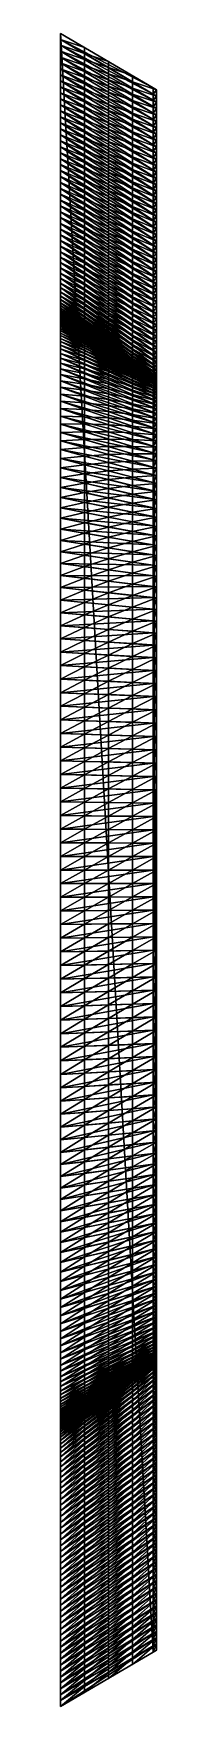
# Model space of a CAD drawing. Header units: metres. Extents: x -3 to 177, y -14 to 14.
# Drawn here: x 166.09 to 167.16, y -9.35 to 9.35 of the extents above; entities that cross this region are included whole.
import ezdxf

# ---------------------------------------------------------------- set-up
doc = ezdxf.new("R2010")
doc.units = ezdxf.units.M
doc.layers.add('FORE_PEAK', color=7, linetype='Continuous', true_color=0x74a6a7)
doc.layers.add('HULL', color=7, linetype='Continuous', true_color=0x528ba5)

msp = doc.modelspace()

# ---------------------------------------------------------------- linework, layer by layer
at = {"layer": 'FORE_PEAK'}
for points in [[(166.088, 9.28, 14.662), (166.088, 9.346, 14.8), (167.127, 8.739, 14.824)], [(166.088, 9.346, 14.8), (166.088, -9.346, 14.8), (167.127, -8.739, 14.824)], [(166.088, 9.346, 14.8), (167.127, -8.739, 14.824), (167.127, 8.739, 14.824)], [(166.088, 9.214, 14.525), (166.088, 9.28, 14.662), (167.127, 8.668, 14.692)], [(166.088, 9.28, 14.662), (167.127, 8.739, 14.824), (167.127, 8.668, 14.692)], [(166.088, 9.148, 14.388), (166.088, 9.214, 14.525), (167.127, 8.598, 14.561)], [(166.088, 9.214, 14.525), (167.127, 8.668, 14.692), (167.127, 8.598, 14.561)], [(166.088, 9.082, 14.25), (166.088, 9.148, 14.388), (167.127, 8.527, 14.429)], [(166.088, 9.148, 14.388), (167.127, 8.598, 14.561), (167.127, 8.527, 14.429)], [(166.088, 9.016, 14.113), (166.088, 9.082, 14.25), (167.127, 8.456, 14.298)], [(166.088, 9.082, 14.25), (167.127, 8.527, 14.429), (167.127, 8.456, 14.298)], [(166.088, 8.949, 13.976), (166.088, 9.016, 14.113), (167.127, 8.386, 14.167)], [(166.088, 9.016, 14.113), (167.127, 8.456, 14.298), (167.127, 8.386, 14.167)], [(166.088, 8.883, 13.839), (166.088, 8.949, 13.976), (167.127, 8.315, 14.035)], [(166.088, 8.949, 13.976), (167.127, 8.386, 14.167), (167.127, 8.315, 14.035)], [(166.088, 8.816, 13.702), (166.088, 8.883, 13.839), (167.127, 8.244, 13.904)], [(166.088, 8.883, 13.839), (167.127, 8.315, 14.035), (167.127, 8.244, 13.904)], [(166.088, 8.75, 13.565), (166.088, 8.816, 13.702), (167.127, 8.173, 13.773)], [(166.088, 8.816, 13.702), (167.127, 8.244, 13.904), (167.127, 8.173, 13.773)], [(166.088, 8.683, 13.428), (166.088, 8.75, 13.565), (167.127, 8.102, 13.642)], [(166.088, 8.75, 13.565), (167.127, 8.173, 13.773), (167.127, 8.102, 13.642)], [(166.088, 8.616, 13.291), (166.088, 8.683, 13.428), (167.127, 8.032, 13.51)], [(166.088, 8.683, 13.428), (167.127, 8.102, 13.642), (167.127, 8.032, 13.51)], [(166.088, 8.549, 13.154), (166.088, 8.616, 13.291), (167.127, 7.961, 13.379)], [(166.088, 8.616, 13.291), (167.127, 8.032, 13.51), (167.127, 7.961, 13.379)], [(167.127, 8.668, 14.692), (167.127, 8.739, 14.824), (167.162, 8.718, 14.824)], [(167.127, 8.739, 14.824), (167.127, -8.739, 14.824), (167.162, -8.718, 14.824)], [(167.127, 8.739, 14.824), (167.162, -8.718, 14.824), (167.162, 8.718, 14.824)], [(167.127, 8.668, 14.692), (167.162, 8.718, 14.824), (167.162, 8.647, 14.693)], [(167.127, 8.598, 14.561), (167.127, 8.668, 14.692), (167.162, 8.647, 14.693)], [(167.127, 8.598, 14.561), (167.162, 8.647, 14.693), (167.162, 8.577, 14.562)], [(166.088, 8.483, 13.017), (166.088, 8.549, 13.154), (167.127, 7.89, 13.248)], [(166.088, 8.549, 13.154), (167.127, 7.961, 13.379), (167.127, 7.89, 13.248)], [(166.088, 8.416, 12.88), (166.088, 8.483, 13.017), (167.127, 7.819, 13.116)], [(166.088, 8.483, 13.017), (167.127, 7.89, 13.248), (167.127, 7.819, 13.116)], [(166.088, 8.349, 12.743), (166.088, 8.416, 12.88), (167.127, 7.749, 12.985)], [(166.088, 8.416, 12.88), (167.127, 7.819, 13.116), (167.127, 7.749, 12.985)], [(167.127, 8.527, 14.429), (167.127, 8.598, 14.561), (167.162, 8.577, 14.562)], [(167.127, 8.527, 14.429), (167.162, 8.577, 14.562), (167.162, 8.506, 14.431)], [(167.127, 8.456, 14.298), (167.127, 8.527, 14.429), (167.162, 8.506, 14.431)], [(167.127, 8.456, 14.298), (167.162, 8.506, 14.431), (167.162, 8.435, 14.3)], [(167.127, 8.386, 14.167), (167.127, 8.456, 14.298), (167.162, 8.435, 14.3)], [(167.127, 8.386, 14.167), (167.162, 8.435, 14.3), (167.162, 8.364, 14.169)], [(166.088, 8.282, 12.606), (166.088, 8.349, 12.743), (167.127, 7.678, 12.853)], [(166.088, 8.349, 12.743), (167.127, 7.749, 12.985), (167.127, 7.678, 12.853)], [(166.088, 8.215, 12.469), (166.088, 8.282, 12.606), (167.127, 7.608, 12.722)], [(166.088, 8.282, 12.606), (167.127, 7.678, 12.853), (167.127, 7.608, 12.722)], [(167.127, 8.315, 14.035), (167.127, 8.386, 14.167), (167.162, 8.364, 14.169)], [(167.127, 8.315, 14.035), (167.162, 8.364, 14.169), (167.162, 8.293, 14.037)], [(167.127, 8.244, 13.904), (167.127, 8.315, 14.035), (167.162, 8.293, 14.037)], [(167.127, 8.244, 13.904), (167.162, 8.293, 14.037), (167.162, 8.222, 13.906)], [(167.127, 8.173, 13.773), (167.127, 8.244, 13.904), (167.162, 8.222, 13.906)], [(166.088, 8.148, 12.332), (166.088, 8.215, 12.469), (167.127, 7.537, 12.59)], [(166.088, 8.215, 12.469), (167.127, 7.608, 12.722), (167.127, 7.537, 12.59)], [(166.088, 8.081, 12.196), (166.088, 8.148, 12.332), (167.127, 7.467, 12.458)], [(166.088, 8.148, 12.332), (167.127, 7.537, 12.59), (167.127, 7.467, 12.458)], [(166.088, 8.014, 12.059), (166.088, 8.081, 12.196), (167.127, 7.397, 12.327)], [(166.088, 8.081, 12.196), (167.127, 7.467, 12.458), (167.127, 7.397, 12.327)], [(167.127, 8.173, 13.773), (167.162, 8.222, 13.906), (167.162, 8.151, 13.775)], [(167.127, 8.102, 13.642), (167.127, 8.173, 13.773), (167.162, 8.151, 13.775)], [(167.127, 8.102, 13.642), (167.162, 8.151, 13.775), (167.162, 8.08, 13.644)], [(167.127, 8.032, 13.51), (167.127, 8.102, 13.642), (167.162, 8.08, 13.644)], [(167.127, 8.032, 13.51), (167.162, 8.08, 13.644), (167.162, 8.009, 13.513)], [(166.088, 7.947, 11.922), (166.088, 8.014, 12.059), (167.127, 7.328, 12.195)], [(166.088, 8.014, 12.059), (167.127, 7.397, 12.327), (167.127, 7.328, 12.195)], [(166.088, 7.881, 11.785), (166.088, 7.947, 11.922), (167.127, 7.258, 12.063)], [(166.088, 7.947, 11.922), (167.127, 7.328, 12.195), (167.127, 7.258, 12.063)], [(166.088, 7.814, 11.648), (166.088, 7.881, 11.785), (167.127, 7.189, 11.93)], [(166.088, 7.881, 11.785), (167.127, 7.258, 12.063), (167.127, 7.189, 11.93)], [(167.127, 7.961, 13.379), (167.127, 8.032, 13.51), (167.162, 8.009, 13.513)], [(167.127, 7.961, 13.379), (167.162, 8.009, 13.513), (167.162, 7.938, 13.382)], [(167.127, 7.89, 13.248), (167.127, 7.961, 13.379), (167.162, 7.938, 13.382)], [(167.127, 7.89, 13.248), (167.162, 7.938, 13.382), (167.162, 7.868, 13.251)], [(167.127, 7.819, 13.116), (167.127, 7.89, 13.248), (167.162, 7.868, 13.251)], [(167.127, 7.819, 13.116), (167.162, 7.868, 13.251), (167.162, 7.797, 13.12)], [(166.088, 7.747, 11.51), (166.088, 7.814, 11.648), (167.127, 7.12, 11.798)], [(166.088, 7.814, 11.648), (167.127, 7.189, 11.93), (167.127, 7.12, 11.798)], [(166.088, 7.681, 11.373), (166.088, 7.747, 11.51), (167.127, 7.051, 11.666)], [(166.088, 7.747, 11.51), (167.127, 7.12, 11.798), (167.127, 7.051, 11.666)], [(166.088, 7.615, 11.236), (166.088, 7.681, 11.373), (167.127, 6.982, 11.533)], [(166.088, 7.681, 11.373), (167.127, 7.051, 11.666), (167.127, 6.982, 11.533)], [(167.127, 7.749, 12.985), (167.127, 7.819, 13.116), (167.162, 7.797, 13.12)], [(167.127, 7.749, 12.985), (167.162, 7.797, 13.12), (167.162, 7.726, 12.988)], [(167.127, 7.678, 12.853), (167.127, 7.749, 12.985), (167.162, 7.726, 12.988)], [(167.127, 7.678, 12.853), (167.162, 7.726, 12.988), (167.162, 7.655, 12.857)], [(167.127, 7.608, 12.722), (167.127, 7.678, 12.853), (167.162, 7.655, 12.857)], [(166.088, 7.549, 11.098), (166.088, 7.615, 11.236), (167.127, 6.913, 11.401)], [(166.088, 7.615, 11.236), (167.127, 6.982, 11.533), (167.127, 6.913, 11.401)], [(166.088, 7.484, 10.961), (166.088, 7.549, 11.098), (167.127, 6.845, 11.268)], [(166.088, 7.549, 11.098), (167.127, 6.913, 11.401), (167.127, 6.845, 11.268)], [(166.088, 7.419, 10.823), (166.088, 7.484, 10.961), (167.127, 6.777, 11.136)], [(166.088, 7.484, 10.961), (167.127, 6.845, 11.268), (167.127, 6.777, 11.136)], [(167.127, 7.608, 12.722), (167.162, 7.655, 12.857), (167.162, 7.585, 12.726)], [(167.127, 7.537, 12.59), (167.127, 7.608, 12.722), (167.162, 7.585, 12.726)], [(167.127, 7.537, 12.59), (167.162, 7.585, 12.726), (167.162, 7.514, 12.594)], [(167.127, 7.467, 12.458), (167.127, 7.537, 12.59), (167.162, 7.514, 12.594)], [(167.127, 7.467, 12.458), (167.162, 7.514, 12.594), (167.162, 7.444, 12.463)], [(166.088, 7.354, 10.685), (166.088, 7.419, 10.823), (167.127, 6.708, 11.003)], [(166.088, 7.419, 10.823), (167.127, 6.777, 11.136), (167.127, 6.708, 11.003)], [(166.088, 7.289, 10.547), (166.088, 7.354, 10.685), (167.127, 6.64, 10.87)], [(166.088, 7.354, 10.685), (167.127, 6.708, 11.003), (167.127, 6.64, 10.87)], [(167.127, 7.397, 12.327), (167.127, 7.467, 12.458), (167.162, 7.444, 12.463)], [(167.127, 7.397, 12.327), (167.162, 7.444, 12.463), (167.162, 7.374, 12.331)], [(167.127, 7.328, 12.195), (167.127, 7.397, 12.327), (167.162, 7.374, 12.331)], [(167.127, 7.328, 12.195), (167.162, 7.374, 12.331), (167.162, 7.304, 12.199)], [(167.127, 7.258, 12.063), (167.127, 7.328, 12.195), (167.162, 7.304, 12.199)], [(167.127, 7.258, 12.063), (167.162, 7.304, 12.199), (167.162, 7.235, 12.067)], [(166.088, 7.224, 10.409), (166.088, 7.289, 10.547), (167.127, 6.573, 10.737)], [(166.088, 7.289, 10.547), (167.127, 6.64, 10.87), (167.127, 6.573, 10.737)], [(166.088, 7.16, 10.271), (166.088, 7.224, 10.409), (167.127, 6.505, 10.604)], [(166.088, 7.224, 10.409), (167.127, 6.573, 10.737), (167.127, 6.505, 10.604)], [(166.088, 7.096, 10.132), (166.088, 7.16, 10.271), (167.127, 6.438, 10.471)], [(166.088, 7.16, 10.271), (167.127, 6.505, 10.604), (167.127, 6.438, 10.471)], [(167.127, 7.189, 11.93), (167.127, 7.258, 12.063), (167.162, 7.235, 12.067)], [(167.127, 7.189, 11.93), (167.162, 7.235, 12.067), (167.162, 7.165, 11.935)], [(167.127, 7.12, 11.798), (167.127, 7.189, 11.93), (167.162, 7.165, 11.935)], [(167.127, 7.12, 11.798), (167.162, 7.165, 11.935), (167.162, 7.096, 11.803)], [(167.127, 7.051, 11.666), (167.127, 7.12, 11.798), (167.162, 7.096, 11.803)], [(166.088, 7.033, 9.994), (166.088, 7.096, 10.132), (167.127, 6.371, 10.337)], [(166.088, 7.096, 10.132), (167.127, 6.438, 10.471), (167.127, 6.371, 10.337)], [(166.088, 6.97, 9.855), (166.088, 7.033, 9.994), (167.127, 6.305, 10.203)], [(166.088, 7.033, 9.994), (167.127, 6.371, 10.337), (167.127, 6.305, 10.203)], [(166.088, 6.908, 9.716), (166.088, 6.97, 9.855), (167.127, 6.24, 10.069)], [(166.088, 6.97, 9.855), (167.127, 6.305, 10.203), (167.127, 6.24, 10.069)], [(167.127, 7.051, 11.666), (167.162, 7.096, 11.803), (167.162, 7.027, 11.671)], [(167.127, 6.982, 11.533), (167.127, 7.051, 11.666), (167.162, 7.027, 11.671)], [(167.127, 6.982, 11.533), (167.162, 7.027, 11.671), (167.162, 6.958, 11.539)], [(167.127, 6.913, 11.401), (167.127, 6.982, 11.533), (167.162, 6.958, 11.539)], [(167.127, 6.913, 11.401), (167.162, 6.958, 11.539), (167.162, 6.889, 11.407)], [(166.088, 6.847, 9.576), (166.088, 6.908, 9.716), (167.127, 6.175, 9.935)], [(166.088, 6.908, 9.716), (167.127, 6.24, 10.069), (167.127, 6.175, 9.935)], [(166.088, 6.786, 9.436), (166.088, 6.847, 9.576), (167.127, 6.112, 9.8)], [(166.088, 6.847, 9.576), (167.127, 6.175, 9.935), (167.127, 6.112, 9.8)], [(166.088, 6.727, 9.296), (166.088, 6.786, 9.436), (167.127, 6.048, 9.665)], [(166.088, 6.786, 9.436), (167.127, 6.112, 9.8), (167.127, 6.048, 9.665)], [(167.127, 6.845, 11.268), (167.127, 6.913, 11.401), (167.162, 6.889, 11.407)], [(167.127, 6.845, 11.268), (167.162, 6.889, 11.407), (167.162, 6.821, 11.274)], [(167.127, 6.777, 11.136), (167.127, 6.845, 11.268), (167.162, 6.821, 11.274)], [(167.127, 6.777, 11.136), (167.162, 6.821, 11.274), (167.162, 6.752, 11.142)], [(167.127, 6.708, 11.003), (167.127, 6.777, 11.136), (167.162, 6.752, 11.142)], [(167.127, 6.708, 11.003), (167.162, 6.752, 11.142), (167.162, 6.684, 11.009)], [(166.088, 6.669, 9.155), (166.088, 6.727, 9.296), (167.127, 5.986, 9.529)], [(166.088, 6.727, 9.296), (167.127, 6.048, 9.665), (167.127, 5.986, 9.529)], [(166.088, 6.613, 9.013), (166.088, 6.669, 9.155), (167.127, 5.925, 9.393)], [(166.088, 6.669, 9.155), (167.127, 5.986, 9.529), (167.127, 5.925, 9.393)], [(166.088, 6.558, 8.871), (166.088, 6.613, 9.013), (167.127, 5.866, 9.256)], [(166.088, 6.613, 9.013), (167.127, 5.925, 9.393), (167.127, 5.866, 9.256)], [(166.088, 6.507, 8.727), (166.088, 6.558, 8.871), (167.127, 5.807, 9.119)], [(166.088, 6.558, 8.871), (167.127, 5.866, 9.256), (167.127, 5.807, 9.119)], [(167.127, 6.64, 10.87), (167.127, 6.708, 11.003), (167.162, 6.684, 11.009)], [(167.127, 6.64, 10.87), (167.162, 6.684, 11.009), (167.162, 6.616, 10.876)], [(167.127, 6.573, 10.737), (167.127, 6.64, 10.87), (167.162, 6.616, 10.876)], [(167.127, 6.573, 10.737), (167.162, 6.616, 10.876), (167.162, 6.548, 10.744)], [(167.127, 6.505, 10.604), (167.127, 6.573, 10.737), (167.162, 6.548, 10.744)], [(167.127, 6.505, 10.604), (167.162, 6.548, 10.744), (167.162, 6.48, 10.611)], [(166.088, 6.459, 8.583), (166.088, 6.507, 8.727), (167.127, 5.753, 8.98)], [(166.088, 6.507, 8.727), (167.127, 5.807, 9.119), (167.127, 5.753, 8.98)], [(166.088, 6.415, 8.437), (166.088, 6.459, 8.583), (167.127, 5.7, 8.84)], [(166.088, 6.459, 8.583), (167.127, 5.753, 8.98), (167.127, 5.7, 8.84)], [(166.088, 6.375, 8.29), (166.088, 6.415, 8.437), (167.127, 5.653, 8.699)], [(166.088, 6.415, 8.437), (167.127, 5.7, 8.84), (167.127, 5.653, 8.699)], [(166.088, 6.337, 8.142), (166.088, 6.375, 8.29), (167.127, 5.61, 8.556)], [(166.088, 6.375, 8.29), (167.127, 5.653, 8.699), (167.127, 5.61, 8.556)], [(167.127, 6.438, 10.471), (167.127, 6.505, 10.604), (167.162, 6.48, 10.611)], [(167.127, 6.438, 10.471), (167.162, 6.48, 10.611), (167.162, 6.413, 10.478)], [(167.127, 6.371, 10.337), (167.127, 6.438, 10.471), (167.162, 6.413, 10.478)], [(167.127, 6.371, 10.337), (167.162, 6.413, 10.478), (167.162, 6.346, 10.344)], [(167.127, 6.305, 10.203), (167.127, 6.371, 10.337), (167.162, 6.346, 10.344)], [(166.088, 6.306, 7.993), (166.088, 6.337, 8.142), (167.127, 5.572, 8.411)], [(166.088, 6.337, 8.142), (167.127, 5.61, 8.556), (167.127, 5.572, 8.411)], [(166.088, 6.276, 7.843), (166.088, 6.306, 7.993), (167.127, 5.54, 8.266)], [(166.088, 6.306, 7.993), (167.127, 5.572, 8.411), (167.127, 5.54, 8.266)], [(166.088, 6.252, 7.693), (166.088, 6.276, 7.843), (167.127, 5.513, 8.119)], [(166.088, 6.276, 7.843), (167.127, 5.54, 8.266), (167.127, 5.513, 8.119)], [(166.088, 6.23, 7.542), (166.088, 6.252, 7.693), (167.127, 5.493, 7.971)], [(166.088, 6.252, 7.693), (167.127, 5.513, 8.119), (167.127, 5.493, 7.971)], [(166.088, 6.211, 7.391), (166.088, 6.23, 7.542), (167.127, 5.477, 7.823)], [(166.088, 6.23, 7.542), (167.127, 5.493, 7.971), (167.127, 5.477, 7.823)], [(166.088, 6.195, 7.24), (166.088, 6.211, 7.391), (167.127, 5.466, 7.674)], [(166.088, 6.211, 7.391), (167.127, 5.477, 7.823), (167.127, 5.466, 7.674)], [(166.088, 6.181, 7.088), (166.088, 6.195, 7.24), (167.127, 5.459, 7.525)], [(166.088, 6.195, 7.24), (167.127, 5.466, 7.674), (167.127, 5.459, 7.525)], [(166.088, 6.17, 6.936), (166.088, 6.181, 7.088), (167.127, 5.455, 7.376)], [(166.088, 6.181, 7.088), (167.127, 5.459, 7.525), (167.127, 5.455, 7.376)], [(166.088, 6.16, 6.784), (166.088, 6.17, 6.936), (167.127, 5.454, 7.227)], [(166.088, 6.17, 6.936), (167.127, 5.455, 7.376), (167.127, 5.454, 7.227)], [(167.127, 6.305, 10.203), (167.162, 6.346, 10.344), (167.162, 6.28, 10.211)], [(167.127, 6.24, 10.069), (167.127, 6.305, 10.203), (167.162, 6.28, 10.211)], [(167.127, 6.24, 10.069), (167.162, 6.28, 10.211), (167.162, 6.215, 10.077)], [(167.127, 6.175, 9.935), (167.127, 6.24, 10.069), (167.162, 6.215, 10.077)], [(167.127, 6.175, 9.935), (167.162, 6.215, 10.077), (167.162, 6.15, 9.942)], [(167.127, 6.112, 9.8), (167.127, 6.175, 9.935), (167.162, 6.15, 9.942)], [(166.088, 6.152, 6.632), (166.088, 6.16, 6.784), (167.127, 5.455, 7.078)], [(166.088, 6.16, 6.784), (167.127, 5.454, 7.227), (167.127, 5.455, 7.078)], [(166.088, 6.146, 6.48), (166.088, 6.152, 6.632), (167.127, 5.458, 6.929)], [(166.088, 6.152, 6.632), (167.127, 5.455, 7.078), (167.127, 5.458, 6.929)], [(166.088, 6.141, 6.328), (166.088, 6.146, 6.48), (167.127, 5.462, 6.78)], [(166.088, 6.146, 6.48), (167.127, 5.458, 6.929), (167.127, 5.462, 6.78)], [(166.088, 6.137, 6.176), (166.088, 6.141, 6.328), (167.127, 5.467, 6.631)], [(166.088, 6.141, 6.328), (167.127, 5.462, 6.78), (167.127, 5.467, 6.631)], [(166.088, 6.134, 6.024), (166.088, 6.137, 6.176), (167.127, 5.473, 6.482)], [(166.088, 6.137, 6.176), (167.127, 5.467, 6.631), (167.127, 5.473, 6.482)], [(166.088, 6.131, 5.872), (166.088, 6.134, 6.024), (167.127, 5.479, 6.334)], [(166.088, 6.134, 6.024), (167.127, 5.473, 6.482), (167.127, 5.479, 6.334)], [(166.088, 6.128, 5.719), (166.088, 6.131, 5.872), (167.127, 5.485, 6.185)], [(166.088, 6.131, 5.872), (167.127, 5.479, 6.334), (167.127, 5.485, 6.185)], [(166.088, 6.123, 5.567), (166.088, 6.128, 5.719), (167.127, 5.49, 6.036)], [(166.088, 6.128, 5.719), (167.127, 5.485, 6.185), (167.127, 5.49, 6.036)], [(166.088, 6.118, 5.415), (166.088, 6.123, 5.567), (167.127, 5.495, 5.887)], [(166.088, 6.123, 5.567), (167.127, 5.49, 6.036), (167.127, 5.495, 5.887)], [(166.088, 6.111, 5.263), (166.088, 6.118, 5.415), (167.127, 5.498, 5.738)], [(166.088, 6.118, 5.415), (167.127, 5.495, 5.887), (167.127, 5.498, 5.738)], [(166.088, 6.102, 5.111), (166.088, 6.111, 5.263), (167.127, 5.5, 5.588)], [(166.088, 6.111, 5.263), (167.127, 5.498, 5.738), (167.127, 5.5, 5.588)], [(166.088, 6.091, 4.959), (166.088, 6.102, 5.111), (167.127, 5.5, 5.439)], [(166.088, 6.102, 5.111), (167.127, 5.5, 5.588), (167.127, 5.5, 5.439)], [(166.088, 6.078, 4.807), (166.088, 6.091, 4.959), (167.127, 5.499, 5.29)], [(166.088, 6.091, 4.959), (167.127, 5.5, 5.439), (167.127, 5.499, 5.29)], [(166.088, 6.062, 4.656), (166.088, 6.078, 4.807), (167.127, 5.494, 5.141)], [(166.088, 6.078, 4.807), (167.127, 5.499, 5.29), (167.127, 5.494, 5.141)], [(166.088, 6.044, 4.505), (166.088, 6.062, 4.656), (167.127, 5.488, 4.992)], [(166.088, 6.062, 4.656), (167.127, 5.494, 5.141), (167.127, 5.488, 4.992)], [(166.088, 6.022, 4.354), (166.088, 6.044, 4.505), (167.127, 5.479, 4.844)], [(166.088, 6.044, 4.505), (167.127, 5.488, 4.992), (167.127, 5.479, 4.844)], [(166.088, 5.999, 4.204), (166.088, 6.022, 4.354), (167.127, 5.466, 4.695)], [(166.088, 6.022, 4.354), (167.127, 5.479, 4.844), (167.127, 5.466, 4.695)], [(166.088, 5.97, 4.054), (166.088, 5.999, 4.204), (167.127, 5.452, 4.547)], [(166.088, 5.999, 4.204), (167.127, 5.466, 4.695), (167.127, 5.452, 4.547)], [(167.127, 6.112, 9.8), (167.162, 6.15, 9.942), (167.162, 6.086, 9.808)], [(167.127, 6.048, 9.665), (167.127, 6.112, 9.8), (167.162, 6.086, 9.808)], [(167.127, 6.048, 9.665), (167.162, 6.086, 9.808), (167.162, 6.023, 9.672)], [(167.127, 5.986, 9.529), (167.127, 6.048, 9.665), (167.162, 6.023, 9.672)], [(167.127, 5.986, 9.529), (167.162, 6.023, 9.672), (167.162, 5.961, 9.537)], [(167.127, 5.925, 9.393), (167.127, 5.986, 9.529), (167.162, 5.961, 9.537)], [(166.088, 5.939, 3.905), (166.088, 5.97, 4.054), (167.127, 5.434, 4.399)], [(166.088, 5.97, 4.054), (167.127, 5.452, 4.547), (167.127, 5.434, 4.399)], [(166.088, 5.904, 3.757), (166.088, 5.939, 3.905), (167.127, 5.413, 4.251)], [(166.088, 5.939, 3.905), (167.127, 5.434, 4.399), (167.127, 5.413, 4.251)], [(166.088, 5.864, 3.61), (166.088, 5.904, 3.757), (167.127, 5.389, 4.104)], [(166.088, 5.904, 3.757), (167.127, 5.413, 4.251), (167.127, 5.389, 4.104)], [(166.088, 5.821, 3.465), (166.088, 5.864, 3.61), (167.127, 5.361, 3.958)], [(166.088, 5.864, 3.61), (167.127, 5.389, 4.104), (167.127, 5.361, 3.958)], [(166.088, 5.772, 3.321), (166.088, 5.821, 3.465), (167.127, 5.331, 3.812)], [(166.088, 5.821, 3.465), (167.127, 5.361, 3.958), (167.127, 5.331, 3.812)], [(167.127, 5.925, 9.393), (167.162, 5.961, 9.537), (167.162, 5.9, 9.401)], [(167.127, 5.866, 9.256), (167.127, 5.925, 9.393), (167.162, 5.9, 9.401)], [(167.127, 5.866, 9.256), (167.162, 5.9, 9.401), (167.162, 5.84, 9.264)], [(167.127, 5.807, 9.119), (167.127, 5.866, 9.256), (167.162, 5.84, 9.264)], [(167.127, 5.807, 9.119), (167.162, 5.84, 9.264), (167.162, 5.782, 9.127)], [(167.127, 5.753, 8.98), (167.127, 5.807, 9.119), (167.162, 5.782, 9.127)], [(166.088, 5.72, 3.178), (166.088, 5.772, 3.321), (167.127, 5.296, 3.668)], [(166.088, 5.772, 3.321), (167.127, 5.331, 3.812), (167.127, 5.296, 3.668)], [(166.088, 5.661, 3.038), (166.088, 5.72, 3.178), (167.127, 5.257, 3.524)], [(166.088, 5.72, 3.178), (167.127, 5.296, 3.668), (167.127, 5.257, 3.524)], [(166.088, 5.601, 2.898), (166.088, 5.661, 3.038), (167.127, 5.213, 3.382)], [(166.088, 5.661, 3.038), (167.127, 5.257, 3.524), (167.127, 5.213, 3.382)], [(167.127, 5.753, 8.98), (167.162, 5.782, 9.127), (167.162, 5.727, 8.988)], [(167.127, 5.7, 8.84), (167.127, 5.753, 8.98), (167.162, 5.727, 8.988)], [(167.127, 5.7, 8.84), (167.162, 5.727, 8.988), (167.162, 5.674, 8.849)], [(167.127, 5.653, 8.699), (167.127, 5.7, 8.84), (167.162, 5.674, 8.849)], [(167.127, 5.653, 8.699), (167.162, 5.674, 8.849), (167.162, 5.627, 8.707)], [(167.127, 5.61, 8.556), (167.127, 5.653, 8.699), (167.162, 5.627, 8.707)], [(167.127, 5.61, 8.556), (167.162, 5.627, 8.707), (167.162, 5.584, 8.565)], [(167.127, 5.572, 8.411), (167.127, 5.61, 8.556), (167.162, 5.584, 8.565)], [(166.088, 5.535, 2.762), (166.088, 5.601, 2.898), (167.127, 5.166, 3.241)], [(166.088, 5.601, 2.898), (167.127, 5.213, 3.382), (167.127, 5.166, 3.241)], [(166.088, 5.466, 2.626), (166.088, 5.535, 2.762), (167.127, 5.115, 3.101)], [(166.088, 5.535, 2.762), (167.127, 5.166, 3.241), (167.127, 5.115, 3.101)], [(166.088, 5.393, 2.493), (166.088, 5.466, 2.626), (167.127, 5.06, 2.963)], [(166.088, 5.466, 2.626), (167.127, 5.115, 3.101), (167.127, 5.06, 2.963)], [(167.127, 5.572, 8.411), (167.162, 5.584, 8.565), (167.162, 5.545, 8.421)], [(167.127, 5.54, 8.266), (167.127, 5.572, 8.411), (167.162, 5.545, 8.421)], [(167.127, 5.54, 8.266), (167.162, 5.545, 8.421), (167.162, 5.514, 8.275)], [(167.127, 5.513, 8.119), (167.127, 5.54, 8.266), (167.162, 5.514, 8.275)], [(167.127, 5.513, 8.119), (167.162, 5.514, 8.275), (167.162, 5.487, 8.128)], [(167.127, 5.493, 7.971), (167.127, 5.513, 8.119), (167.162, 5.487, 8.128)], [(167.127, 5.499, 5.29), (167.127, 5.5, 5.439), (167.162, 5.479, 5.451)], [(167.127, 5.5, 5.439), (167.127, 5.5, 5.588), (167.162, 5.479, 5.6)], [(167.127, 5.5, 5.439), (167.162, 5.479, 5.6), (167.162, 5.479, 5.451)], [(167.127, 5.5, 5.588), (167.127, 5.498, 5.738), (167.162, 5.477, 5.749)], [(167.127, 5.5, 5.588), (167.162, 5.477, 5.749), (167.162, 5.479, 5.6)], [(167.127, 5.494, 5.141), (167.127, 5.499, 5.29), (167.162, 5.478, 5.302)], [(167.127, 5.499, 5.29), (167.162, 5.479, 5.451), (167.162, 5.478, 5.302)], [(167.127, 5.498, 5.738), (167.127, 5.495, 5.887), (167.162, 5.473, 5.898)], [(167.127, 5.498, 5.738), (167.162, 5.473, 5.898), (167.162, 5.477, 5.749)], [(167.127, 5.495, 5.887), (167.127, 5.49, 6.036), (167.162, 5.468, 6.046)], [(167.127, 5.495, 5.887), (167.162, 5.468, 6.046), (167.162, 5.473, 5.898)], [(167.127, 5.488, 4.992), (167.127, 5.494, 5.141), (167.162, 5.474, 5.153)], [(167.127, 5.494, 5.141), (167.162, 5.478, 5.302), (167.162, 5.474, 5.153)], [(167.127, 5.477, 7.823), (167.127, 5.493, 7.971), (167.162, 5.467, 7.98)], [(167.127, 5.493, 7.971), (167.162, 5.487, 8.128), (167.162, 5.467, 7.98)], [(167.127, 5.49, 6.036), (167.127, 5.485, 6.185), (167.162, 5.463, 6.195)], [(167.127, 5.49, 6.036), (167.162, 5.463, 6.195), (167.162, 5.468, 6.046)], [(167.127, 5.479, 4.844), (167.127, 5.488, 4.992), (167.162, 5.468, 5.004)], [(167.127, 5.488, 4.992), (167.162, 5.474, 5.153), (167.162, 5.468, 5.004)], [(167.127, 5.485, 6.185), (167.127, 5.479, 6.334), (167.162, 5.456, 6.344)], [(167.127, 5.485, 6.185), (167.162, 5.456, 6.344), (167.162, 5.463, 6.195)], [(167.127, 5.466, 4.695), (167.127, 5.479, 4.844), (167.162, 5.459, 4.855)], [(167.127, 5.479, 4.844), (167.162, 5.468, 5.004), (167.162, 5.459, 4.855)], [(167.127, 5.479, 6.334), (167.127, 5.473, 6.482), (167.162, 5.45, 6.493)], [(167.127, 5.479, 6.334), (167.162, 5.45, 6.493), (167.162, 5.456, 6.344)], [(167.127, 5.466, 7.674), (167.127, 5.477, 7.823), (167.162, 5.451, 7.832)], [(167.127, 5.477, 7.823), (167.162, 5.467, 7.98), (167.162, 5.451, 7.832)], [(167.127, 5.473, 6.482), (167.127, 5.467, 6.631), (167.162, 5.444, 6.642)], [(167.127, 5.473, 6.482), (167.162, 5.444, 6.642), (167.162, 5.45, 6.493)], [(167.127, 5.467, 6.631), (167.127, 5.462, 6.78), (167.162, 5.439, 6.791)], [(167.127, 5.467, 6.631), (167.162, 5.439, 6.791), (167.162, 5.444, 6.642)], [(167.127, 5.452, 4.547), (167.127, 5.466, 4.695), (167.162, 5.447, 4.707)], [(167.127, 5.466, 4.695), (167.162, 5.459, 4.855), (167.162, 5.447, 4.707)], [(167.127, 5.459, 7.525), (167.127, 5.466, 7.674), (167.162, 5.441, 7.684)], [(167.127, 5.466, 7.674), (167.162, 5.451, 7.832), (167.162, 5.441, 7.684)], [(167.127, 5.462, 6.78), (167.127, 5.458, 6.929), (167.162, 5.434, 6.939)], [(167.127, 5.462, 6.78), (167.162, 5.434, 6.939), (167.162, 5.439, 6.791)], [(167.127, 5.455, 7.376), (167.127, 5.459, 7.525), (167.162, 5.434, 7.535)], [(167.127, 5.459, 7.525), (167.162, 5.441, 7.684), (167.162, 5.434, 7.535)], [(167.127, 5.458, 6.929), (167.127, 5.455, 7.078), (167.162, 5.431, 7.088)], [(167.127, 5.458, 6.929), (167.162, 5.431, 7.088), (167.162, 5.434, 6.939)], [(167.127, 5.455, 7.078), (167.127, 5.454, 7.227), (167.162, 5.429, 7.237)], [(167.127, 5.455, 7.078), (167.162, 5.429, 7.237), (167.162, 5.431, 7.088)], [(167.127, 5.454, 7.227), (167.127, 5.455, 7.376), (167.162, 5.43, 7.386)], [(167.127, 5.455, 7.376), (167.162, 5.434, 7.535), (167.162, 5.43, 7.386)], [(167.127, 5.454, 7.227), (167.162, 5.43, 7.386), (167.162, 5.429, 7.237)], [(167.127, 5.434, 4.399), (167.127, 5.452, 4.547), (167.162, 5.434, 4.558)], [(167.127, 5.452, 4.547), (167.162, 5.447, 4.707), (167.162, 5.434, 4.558)], [(167.127, 5.413, 4.251), (167.127, 5.434, 4.399), (167.162, 5.415, 4.411)], [(167.127, 5.434, 4.399), (167.162, 5.434, 4.558), (167.162, 5.415, 4.411)], [(166.088, 5.317, 2.362), (166.088, 5.393, 2.493), (167.127, 5.003, 2.826)], [(166.088, 5.393, 2.493), (167.127, 5.06, 2.963), (167.127, 5.003, 2.826)], [(166.088, 5.237, 2.232), (166.088, 5.317, 2.362), (167.127, 4.94, 2.691)], [(166.088, 5.317, 2.362), (167.127, 5.003, 2.826), (167.127, 4.94, 2.691)], [(166.088, 5.155, 2.105), (166.088, 5.237, 2.232), (167.127, 4.875, 2.557)], [(166.088, 5.237, 2.232), (167.127, 4.94, 2.691), (167.127, 4.875, 2.557)], [(167.127, 5.413, 4.251), (167.162, 5.415, 4.411), (167.162, 5.395, 4.263)], [(167.127, 5.389, 4.104), (167.127, 5.413, 4.251), (167.162, 5.395, 4.263)], [(167.127, 5.389, 4.104), (167.162, 5.395, 4.263), (167.162, 5.371, 4.116)], [(167.127, 5.361, 3.958), (167.127, 5.389, 4.104), (167.162, 5.371, 4.116)], [(167.127, 5.361, 3.958), (167.162, 5.371, 4.116), (167.162, 5.344, 3.97)], [(167.127, 5.331, 3.812), (167.127, 5.361, 3.958), (167.162, 5.344, 3.97)], [(167.127, 5.331, 3.812), (167.162, 5.344, 3.97), (167.162, 5.314, 3.824)], [(167.127, 5.296, 3.668), (167.127, 5.331, 3.812), (167.162, 5.314, 3.824)], [(167.127, 5.296, 3.668), (167.162, 5.314, 3.824), (167.162, 5.279, 3.68)], [(167.127, 5.257, 3.524), (167.127, 5.296, 3.668), (167.162, 5.279, 3.68)], [(167.127, 5.257, 3.524), (167.162, 5.279, 3.68), (167.162, 5.241, 3.536)], [(167.127, 5.213, 3.382), (167.127, 5.257, 3.524), (167.162, 5.241, 3.536)], [(167.127, 5.213, 3.382), (167.162, 5.241, 3.536), (167.162, 5.198, 3.394)], [(166.088, 5.069, 1.979), (166.088, 5.155, 2.105), (167.127, 4.806, 2.426)], [(166.088, 5.155, 2.105), (167.127, 4.875, 2.557), (167.127, 4.806, 2.426)], [(166.088, 4.981, 1.856), (166.088, 5.069, 1.979), (167.127, 4.734, 2.295)], [(166.088, 5.069, 1.979), (167.127, 4.806, 2.426), (167.127, 4.734, 2.295)], [(167.127, 5.166, 3.241), (167.127, 5.213, 3.382), (167.162, 5.198, 3.394)], [(167.127, 5.166, 3.241), (167.162, 5.198, 3.394), (167.162, 5.151, 3.253)], [(167.127, 5.115, 3.101), (167.127, 5.166, 3.241), (167.162, 5.151, 3.253)], [(167.127, 5.115, 3.101), (167.162, 5.151, 3.253), (167.162, 5.101, 3.113)], [(167.127, 5.06, 2.963), (167.127, 5.115, 3.101), (167.162, 5.101, 3.113)], [(167.127, 5.06, 2.963), (167.162, 5.101, 3.113), (167.162, 5.046, 2.974)], [(167.127, 5.003, 2.826), (167.127, 5.06, 2.963), (167.162, 5.046, 2.974)], [(166.088, 4.889, 1.734), (166.088, 4.981, 1.856), (167.127, 4.659, 2.167)], [(166.088, 4.981, 1.856), (167.127, 4.734, 2.295), (167.127, 4.659, 2.167)], [(166.088, 4.795, 1.615), (166.088, 4.889, 1.734), (167.127, 4.581, 2.04)], [(166.088, 4.889, 1.734), (167.127, 4.659, 2.167), (167.127, 4.581, 2.04)], [(167.127, 5.003, 2.826), (167.162, 5.046, 2.974), (167.162, 4.989, 2.837)], [(167.127, 4.94, 2.691), (167.127, 5.003, 2.826), (167.162, 4.989, 2.837)], [(167.127, 4.94, 2.691), (167.162, 4.989, 2.837), (167.162, 4.927, 2.702)], [(167.127, 4.875, 2.557), (167.127, 4.94, 2.691), (167.162, 4.927, 2.702)], [(167.127, 4.875, 2.557), (167.162, 4.927, 2.702), (167.162, 4.863, 2.568)], [(167.127, 4.806, 2.426), (167.127, 4.875, 2.557), (167.162, 4.863, 2.568)], [(167.127, 4.806, 2.426), (167.162, 4.863, 2.568), (167.162, 4.794, 2.437)], [(166.088, 4.697, 1.499), (166.088, 4.795, 1.615), (167.127, 4.5, 1.916)], [(166.088, 4.795, 1.615), (167.127, 4.581, 2.04), (167.127, 4.5, 1.916)], [(166.088, 4.597, 1.385), (166.088, 4.697, 1.499), (167.127, 4.416, 1.793)], [(166.088, 4.697, 1.499), (167.127, 4.5, 1.916), (167.127, 4.416, 1.793)], [(167.127, 4.734, 2.295), (167.127, 4.806, 2.426), (167.162, 4.794, 2.437)], [(167.127, 4.734, 2.295), (167.162, 4.794, 2.437), (167.162, 4.723, 2.306)], [(167.127, 4.659, 2.167), (167.127, 4.734, 2.295), (167.162, 4.723, 2.306)], [(167.127, 4.659, 2.167), (167.162, 4.723, 2.306), (167.162, 4.648, 2.178)], [(166.088, 4.492, 1.274), (166.088, 4.597, 1.385), (167.127, 4.328, 1.673)], [(166.088, 4.597, 1.385), (167.127, 4.416, 1.793), (167.127, 4.328, 1.673)], [(166.088, 4.385, 1.167), (166.088, 4.492, 1.274), (167.127, 4.237, 1.555)], [(166.088, 4.492, 1.274), (167.127, 4.328, 1.673), (167.127, 4.237, 1.555)], [(167.127, 4.581, 2.04), (167.127, 4.659, 2.167), (167.162, 4.648, 2.178)], [(167.127, 4.581, 2.04), (167.162, 4.648, 2.178), (167.162, 4.571, 2.051)], [(167.127, 4.5, 1.916), (167.127, 4.581, 2.04), (167.162, 4.571, 2.051)], [(167.127, 4.5, 1.916), (167.162, 4.571, 2.051), (167.162, 4.49, 1.926)], [(167.127, 4.416, 1.793), (167.127, 4.5, 1.916), (167.162, 4.49, 1.926)], [(167.127, 4.416, 1.793), (167.162, 4.49, 1.926), (167.162, 4.406, 1.803)], [(166.088, 4.275, 1.063), (166.088, 4.385, 1.167), (167.127, 4.144, 1.439)], [(166.088, 4.385, 1.167), (167.127, 4.237, 1.555), (167.127, 4.144, 1.439)], [(167.127, 4.328, 1.673), (167.127, 4.416, 1.793), (167.162, 4.406, 1.803)], [(167.127, 4.328, 1.673), (167.162, 4.406, 1.803), (167.162, 4.319, 1.683)], [(167.127, 4.237, 1.555), (167.127, 4.328, 1.673), (167.162, 4.319, 1.683)], [(167.127, 4.237, 1.555), (167.162, 4.319, 1.683), (167.162, 4.229, 1.565)], [(166.088, 4.162, 0.961), (166.088, 4.275, 1.063), (167.127, 4.048, 1.327)], [(166.088, 4.275, 1.063), (167.127, 4.144, 1.439), (167.127, 4.048, 1.327)], [(166.088, 4.047, 0.862), (166.088, 4.162, 0.961), (167.127, 3.948, 1.216)], [(166.088, 4.162, 0.961), (167.127, 4.048, 1.327), (167.127, 3.948, 1.216)], [(167.127, 4.144, 1.439), (167.127, 4.237, 1.555), (167.162, 4.229, 1.565)], [(167.127, 4.144, 1.439), (167.162, 4.229, 1.565), (167.162, 4.136, 1.449)], [(167.127, 4.048, 1.327), (167.127, 4.144, 1.439), (167.162, 4.136, 1.449)], [(167.127, 4.048, 1.327), (167.162, 4.136, 1.449), (167.162, 4.04, 1.336)], [(166.088, 3.929, 0.767), (166.088, 4.047, 0.862), (167.127, 3.846, 1.108)], [(166.088, 4.047, 0.862), (167.127, 3.948, 1.216), (167.127, 3.846, 1.108)], [(166.088, 3.807, 0.676), (166.088, 3.929, 0.767), (167.127, 3.74, 1.004)], [(166.088, 3.929, 0.767), (167.127, 3.846, 1.108), (167.127, 3.74, 1.004)], [(167.127, 3.948, 1.216), (167.127, 4.048, 1.327), (167.162, 4.04, 1.336)], [(167.127, 3.948, 1.216), (167.162, 4.04, 1.336), (167.162, 3.941, 1.225)], [(167.127, 3.846, 1.108), (167.127, 3.948, 1.216), (167.162, 3.941, 1.225)], [(167.127, 3.846, 1.108), (167.162, 3.941, 1.225), (167.162, 3.839, 1.117)], [(166.088, 3.683, 0.589), (166.088, 3.807, 0.676), (167.127, 3.632, 0.902)], [(166.088, 3.807, 0.676), (167.127, 3.74, 1.004), (167.127, 3.632, 0.902)], [(167.127, 3.74, 1.004), (167.127, 3.846, 1.108), (167.162, 3.839, 1.117)], [(167.127, 3.74, 1.004), (167.162, 3.839, 1.117), (167.162, 3.734, 1.012)], [(167.127, 3.632, 0.902), (167.127, 3.74, 1.004), (167.162, 3.734, 1.012)], [(166.088, 3.555, 0.507), (166.088, 3.683, 0.589), (167.127, 3.52, 0.805)], [(166.088, 3.683, 0.589), (167.127, 3.632, 0.902), (167.127, 3.52, 0.805)], [(166.088, 3.424, 0.431), (166.088, 3.555, 0.507), (167.127, 3.405, 0.71)], [(166.088, 3.555, 0.507), (167.127, 3.52, 0.805), (167.127, 3.405, 0.71)], [(167.127, 3.632, 0.902), (167.162, 3.734, 1.012), (167.162, 3.626, 0.91)], [(167.127, 3.52, 0.805), (167.127, 3.632, 0.902), (167.162, 3.626, 0.91)], [(167.127, 3.52, 0.805), (167.162, 3.626, 0.91), (167.162, 3.514, 0.812)], [(166.088, 3.291, 0.359), (166.088, 3.424, 0.431), (167.127, 3.287, 0.621)], [(166.088, 3.424, 0.431), (167.127, 3.405, 0.71), (167.127, 3.287, 0.621)], [(167.127, 3.405, 0.71), (167.127, 3.52, 0.805), (167.162, 3.514, 0.812)], [(167.127, 3.405, 0.71), (167.162, 3.514, 0.812), (167.162, 3.4, 0.717)], [(167.127, 3.287, 0.621), (167.127, 3.405, 0.71), (167.162, 3.4, 0.717)], [(167.127, 3.287, 0.621), (167.162, 3.4, 0.717), (167.162, 3.283, 0.627)], [(166.088, 3.155, 0.293), (166.088, 3.291, 0.359), (167.127, 3.167, 0.534)], [(166.088, 3.291, 0.359), (167.127, 3.287, 0.621), (167.127, 3.167, 0.534)], [(167.127, 3.167, 0.534), (167.127, 3.287, 0.621), (167.162, 3.283, 0.627)], [(167.127, 3.167, 0.534), (167.162, 3.283, 0.627), (167.162, 3.162, 0.54)], [(166.088, 3.155, 0.293), (167.127, 3.167, 0.534), (167.127, 3.043, 0.453)], [(166.088, 3.015, 0.236), (166.088, 3.155, 0.293), (167.127, 3.043, 0.453)], [(166.088, 3.015, 0.236), (167.127, 3.043, 0.453), (167.127, 2.914, 0.379)], [(166.088, 2.873, 0.182), (166.088, 3.015, 0.236), (167.127, 2.914, 0.379)], [(167.127, 3.043, 0.453), (167.127, 3.167, 0.534), (167.162, 3.162, 0.54)], [(167.127, 3.043, 0.453), (167.162, 3.162, 0.54), (167.162, 3.039, 0.459)], [(167.127, 2.914, 0.379), (167.127, 3.043, 0.453), (167.162, 3.039, 0.459)], [(167.127, 2.914, 0.379), (167.162, 3.039, 0.459), (167.162, 2.911, 0.384)], [(166.088, 2.873, 0.182), (167.127, 2.914, 0.379), (167.127, 2.784, 0.308)], [(166.088, 2.728, 0.139), (166.088, 2.873, 0.182), (167.127, 2.784, 0.308)], [(167.127, 2.784, 0.308), (167.127, 2.914, 0.379), (167.162, 2.911, 0.384)], [(167.127, 2.784, 0.308), (167.162, 2.911, 0.384), (167.162, 2.781, 0.313)], [(166.088, 2.728, 0.139), (167.127, 2.784, 0.308), (167.127, 2.649, 0.247)], [(166.088, 2.582, 0.101), (166.088, 2.728, 0.139), (167.127, 2.649, 0.247)], [(166.088, 2.582, 0.101), (167.127, 2.649, 0.247), (167.127, 2.513, 0.19)], [(167.127, 2.649, 0.247), (167.127, 2.784, 0.308), (167.162, 2.781, 0.313)], [(167.127, 2.649, 0.247), (167.162, 2.781, 0.313), (167.162, 2.647, 0.251)], [(167.127, 2.513, 0.19), (167.127, 2.649, 0.247), (167.162, 2.647, 0.251)], [(167.127, 2.513, 0.19), (167.162, 2.647, 0.251), (167.162, 2.511, 0.193)], [(166.088, 2.433, 0.072), (166.088, 2.582, 0.101), (167.127, 2.513, 0.19)], [(166.088, 2.433, 0.072), (167.127, 2.513, 0.19), (167.127, 2.373, 0.143)], [(166.088, 2.283, 0.048), (166.088, 2.433, 0.072), (167.127, 2.373, 0.143)], [(167.127, 2.373, 0.143), (167.127, 2.513, 0.19), (167.162, 2.511, 0.193)], [(167.127, 2.373, 0.143), (167.162, 2.511, 0.193), (167.162, 2.37, 0.146)], [(166.088, 2.283, 0.048), (167.127, 2.373, 0.143), (167.127, 2.229, 0.104)], [(166.088, 2.133, 0.03), (166.088, 2.283, 0.048), (167.127, 2.229, 0.104)], [(167.127, 2.229, 0.104), (167.127, 2.373, 0.143), (167.162, 2.37, 0.146)], [(167.127, 2.229, 0.104), (167.162, 2.37, 0.146), (167.162, 2.227, 0.106)], [(166.088, 2.133, 0.03), (167.127, 2.229, 0.104), (167.127, 2.085, 0.069)], [(166.088, 1.981, 0.017), (166.088, 2.133, 0.03), (167.127, 2.085, 0.069)], [(166.088, 1.981, 0.017), (167.127, 2.085, 0.069), (167.127, 1.938, 0.044)], [(167.127, 2.085, 0.069), (167.127, 2.229, 0.104), (167.162, 2.227, 0.106)], [(167.127, 2.085, 0.069), (167.162, 2.227, 0.106), (167.162, 2.084, 0.07)], [(167.127, 1.938, 0.044), (167.127, 2.085, 0.069), (167.162, 2.084, 0.07)], [(167.127, 1.938, 0.044), (167.162, 2.084, 0.07), (167.162, 1.937, 0.045)], [(166.088, 1.829, 0.009), (166.088, 1.981, 0.017), (167.127, 1.938, 0.044)], [(166.088, 1.829, 0.009), (167.127, 1.938, 0.044), (167.127, 1.79, 0.027)], [(167.127, 1.79, 0.027), (167.127, 1.938, 0.044), (167.162, 1.937, 0.045)], [(167.127, 1.79, 0.027), (167.162, 1.937, 0.045), (167.162, 1.789, 0.028)], [(166.088, 1.677, 0.005), (166.088, 1.829, 0.009), (167.127, 1.79, 0.027)], [(166.088, 1.677, 0.005), (167.127, 1.79, 0.027), (167.127, 1.642, 0.016)], [(167.127, 1.642, 0.016), (167.127, 1.79, 0.027), (167.162, 1.789, 0.028)], [(167.127, 1.642, 0.016), (167.162, 1.789, 0.028), (167.162, 1.641, 0.016)], [(166.088, 1.525, 0.003), (166.088, 1.677, 0.005), (167.127, 1.642, 0.016)], [(166.088, 1.525, 0.003), (167.127, 1.642, 0.016), (167.127, 1.493, 0.008)], [(166.088, 1.372, 0.001), (166.088, 1.525, 0.003), (167.127, 1.493, 0.008)], [(167.127, 1.493, 0.008), (167.127, 1.642, 0.016), (167.162, 1.641, 0.016)], [(167.127, 1.493, 0.008), (167.162, 1.641, 0.016), (167.162, 1.492, 0.008)], [(166.088, 1.372, 0.001), (167.127, 1.493, 0.008), (167.127, 1.344, 0.004)], [(166.088, 1.22, 0), (166.088, 1.372, 0.001), (167.127, 1.344, 0.004)], [(166.088, 1.22, 0), (167.127, 1.344, 0.004), (167.127, 1.194, 0.001)], [(167.127, 1.344, 0.004), (167.127, 1.493, 0.008), (167.162, 1.492, 0.008)], [(167.127, 1.344, 0.004), (167.162, 1.492, 0.008), (167.162, 1.343, 0.004)], [(167.127, 1.194, 0.001), (167.127, 1.344, 0.004), (167.162, 1.343, 0.004)], [(167.127, 1.194, 0.001), (167.162, 1.343, 0.004), (167.162, 1.193, 0.001)], [(166.088, 1.067, 0), (166.088, 1.22, 0), (167.127, 1.194, 0.001)], [(166.088, 1.067, 0), (167.127, 1.194, 0.001), (167.127, 1.045, 0)], [(167.127, 1.045, 0), (167.127, 1.194, 0.001), (167.162, 1.193, 0.001)], [(167.127, 1.045, 0), (167.162, 1.193, 0.001), (167.162, 1.044, 0)], [(166.088, 0.915), (166.088, 1.067, 0), (167.127, 1.045, 0)], [(166.088, 0.915), (167.127, 1.045, 0), (167.127, 0.896)], [(167.127, 0.896), (167.127, 1.045, 0), (167.162, 1.044, 0)], [(167.127, 0.896), (167.162, 1.044, 0), (167.162, 0.895)], [(166.088, 0.762), (166.088, 0.915), (167.127, 0.896)], [(166.088, 0.762), (167.127, 0.896), (167.127, 0.746)], [(166.088, 0.61), (166.088, 0.762), (167.127, 0.746)], [(167.127, 0.746), (167.127, 0.896), (167.162, 0.895)], [(167.127, 0.746), (167.162, 0.895), (167.162, 0.746)], [(166.088, 0.61), (167.127, 0.746), (167.127, 0.597)], [(166.088, 0.457), (166.088, 0.61), (167.127, 0.597)], [(166.088, 0.457), (167.127, 0.597), (167.127, 0.448)], [(167.127, 0.597), (167.127, 0.746), (167.162, 0.746)], [(167.127, 0.597), (167.162, 0.746), (167.162, 0.597)], [(167.127, 0.448), (167.127, 0.597), (167.162, 0.597)], [(167.127, 0.448), (167.162, 0.597), (167.162, 0.448)], [(166.088, 0.305), (166.088, 0.457), (167.127, 0.448)], [(166.088, 0.305), (167.127, 0.448), (167.127, 0.299)], [(167.127, 0.299), (167.127, 0.448), (167.162, 0.448)], [(167.127, 0.299), (167.162, 0.448), (167.162, 0.298)], [(166.088, 0.152), (166.088, 0.305), (167.127, 0.299)], [(166.088, 0.152), (167.127, 0.299), (167.127, 0.149)], [(167.127, 0.149), (167.127, 0.299), (167.162, 0.298)], [(167.127, 0.149), (167.162, 0.298), (167.162, 0.149)], [(166.088, 0), (166.088, 0.152), (167.127, 0.149)], [(166.088, 0), (167.127, 0.149), (167.127, 0)], [(166.088, -0.152), (166.088, 0), (167.127, 0)], [(166.088, -0.152), (167.127, 0), (167.127, -0.149)], [(167.127, 0), (167.127, 0.149), (167.162, 0.149)], [(167.127, 0), (167.162, 0.149), (167.162, 0)], [(167.127, -0.149), (167.127, 0), (167.162, 0)], [(167.127, -0.149), (167.162, 0), (167.162, -0.149)], [(166.088, -0.305), (166.088, -0.152), (167.127, -0.149)], [(166.088, -0.305), (167.127, -0.149), (167.127, -0.299)], [(167.127, -0.299), (167.127, -0.149), (167.162, -0.149)], [(167.127, -0.299), (167.162, -0.149), (167.162, -0.298)], [(166.088, -0.457), (166.088, -0.305), (167.127, -0.299)], [(166.088, -0.457), (167.127, -0.299), (167.127, -0.448)], [(167.127, -0.448), (167.127, -0.299), (167.162, -0.298)], [(167.127, -0.448), (167.162, -0.298), (167.162, -0.448)], [(166.088, -0.61), (166.088, -0.457), (167.127, -0.448)], [(166.088, -0.61), (167.127, -0.448), (167.127, -0.597)], [(167.127, -0.597), (167.127, -0.448), (167.162, -0.448)], [(167.127, -0.597), (167.162, -0.448), (167.162, -0.597)], [(166.088, -0.762), (166.088, -0.61), (167.127, -0.597)], [(166.088, -0.762), (167.127, -0.597), (167.127, -0.746)], [(166.088, -0.915), (166.088, -0.762), (167.127, -0.746)], [(166.088, -0.915), (167.127, -0.746), (167.127, -0.896)], [(167.127, -0.746), (167.127, -0.597), (167.162, -0.597)], [(167.127, -0.746), (167.162, -0.597), (167.162, -0.746)], [(167.127, -0.896), (167.127, -0.746), (167.162, -0.746)], [(167.127, -0.896), (167.162, -0.746), (167.162, -0.895)], [(166.088, -1.067, 0), (166.088, -0.915), (167.127, -0.896)], [(166.088, -1.067, 0), (167.127, -0.896), (167.127, -1.045, 0)], [(167.127, -1.045, 0), (167.127, -0.896), (167.162, -0.895)], [(167.127, -1.045, 0), (167.162, -0.895), (167.162, -1.044, 0)], [(166.088, -1.22, 0), (166.088, -1.067, 0), (167.127, -1.045, 0)], [(166.088, -1.22, 0), (167.127, -1.045, 0), (167.127, -1.194, 0.001)], [(167.127, -1.194, 0.001), (167.127, -1.045, 0), (167.162, -1.044, 0)], [(167.127, -1.194, 0.001), (167.162, -1.044, 0), (167.162, -1.193, 0.001)], [(166.088, -1.372, 0.001), (166.088, -1.22, 0), (167.127, -1.194, 0.001)], [(166.088, -1.372, 0.001), (167.127, -1.194, 0.001), (167.127, -1.344, 0.004)], [(167.127, -1.344, 0.004), (167.127, -1.194, 0.001), (167.162, -1.193, 0.001)], [(167.127, -1.344, 0.004), (167.162, -1.193, 0.001), (167.162, -1.343, 0.004)], [(166.088, -1.525, 0.003), (166.088, -1.372, 0.001), (167.127, -1.344, 0.004)], [(166.088, -1.525, 0.003), (167.127, -1.344, 0.004), (167.127, -1.493, 0.008)], [(166.088, -1.677, 0.005), (166.088, -1.525, 0.003), (167.127, -1.493, 0.008)], [(166.088, -1.677, 0.005), (167.127, -1.493, 0.008), (167.127, -1.642, 0.016)], [(167.127, -1.493, 0.008), (167.127, -1.344, 0.004), (167.162, -1.343, 0.004)], [(167.127, -1.493, 0.008), (167.162, -1.343, 0.004), (167.162, -1.492, 0.008)], [(167.127, -1.642, 0.016), (167.127, -1.493, 0.008), (167.162, -1.492, 0.008)], [(167.127, -1.642, 0.016), (167.162, -1.492, 0.008), (167.162, -1.641, 0.016)], [(166.088, -1.829, 0.009), (166.088, -1.677, 0.005), (167.127, -1.642, 0.016)], [(166.088, -1.829, 0.009), (167.127, -1.642, 0.016), (167.127, -1.79, 0.027)], [(167.127, -1.79, 0.027), (167.127, -1.642, 0.016), (167.162, -1.641, 0.016)], [(167.127, -1.79, 0.027), (167.162, -1.641, 0.016), (167.162, -1.789, 0.028)], [(166.088, -1.981, 0.017), (166.088, -1.829, 0.009), (167.127, -1.79, 0.027)], [(166.088, -1.981, 0.017), (167.127, -1.79, 0.027), (167.127, -1.938, 0.044)], [(167.127, -1.938, 0.044), (167.127, -1.79, 0.027), (167.162, -1.789, 0.028)], [(167.127, -1.938, 0.044), (167.162, -1.789, 0.028), (167.162, -1.937, 0.045)], [(166.088, -2.133, 0.03), (166.088, -1.981, 0.017), (167.127, -1.938, 0.044)], [(166.088, -2.133, 0.03), (167.127, -1.938, 0.044), (167.127, -2.085, 0.069)], [(167.127, -2.085, 0.069), (167.127, -1.938, 0.044), (167.162, -1.937, 0.045)], [(167.127, -2.085, 0.069), (167.162, -1.937, 0.045), (167.162, -2.084, 0.07)], [(166.088, -2.283, 0.048), (166.088, -2.133, 0.03), (167.127, -2.085, 0.069)], [(166.088, -2.283, 0.048), (167.127, -2.085, 0.069), (167.127, -2.229, 0.104)], [(166.088, -2.433, 0.072), (166.088, -2.283, 0.048), (167.127, -2.229, 0.104)], [(166.088, -2.433, 0.072), (167.127, -2.229, 0.104), (167.127, -2.373, 0.143)], [(167.127, -2.229, 0.104), (167.127, -2.085, 0.069), (167.162, -2.084, 0.07)], [(167.127, -2.229, 0.104), (167.162, -2.084, 0.07), (167.162, -2.227, 0.106)], [(167.127, -2.373, 0.143), (167.127, -2.229, 0.104), (167.162, -2.227, 0.106)], [(167.127, -2.373, 0.143), (167.162, -2.227, 0.106), (167.162, -2.37, 0.146)], [(166.088, -2.582, 0.101), (166.088, -2.433, 0.072), (167.127, -2.373, 0.143)], [(166.088, -2.582, 0.101), (167.127, -2.373, 0.143), (167.127, -2.513, 0.19)], [(167.127, -2.513, 0.19), (167.127, -2.373, 0.143), (167.162, -2.37, 0.146)], [(167.127, -2.513, 0.19), (167.162, -2.37, 0.146), (167.162, -2.511, 0.193)], [(166.088, -2.728, 0.139), (166.088, -2.582, 0.101), (167.127, -2.513, 0.19)], [(166.088, -2.728, 0.139), (167.127, -2.513, 0.19), (167.127, -2.649, 0.247)], [(167.127, -2.649, 0.247), (167.127, -2.513, 0.19), (167.162, -2.511, 0.193)], [(167.127, -2.649, 0.247), (167.162, -2.511, 0.193), (167.162, -2.647, 0.251)], [(166.088, -2.873, 0.182), (166.088, -2.728, 0.139), (167.127, -2.649, 0.247)], [(166.088, -2.873, 0.182), (167.127, -2.649, 0.247), (167.127, -2.784, 0.308)], [(166.088, -3.015, 0.236), (166.088, -2.873, 0.182), (167.127, -2.784, 0.308)], [(166.088, -3.015, 0.236), (167.127, -2.784, 0.308), (167.127, -2.914, 0.379)], [(167.127, -2.784, 0.308), (167.127, -2.649, 0.247), (167.162, -2.647, 0.251)], [(167.127, -2.784, 0.308), (167.162, -2.647, 0.251), (167.162, -2.781, 0.313)], [(167.127, -2.914, 0.379), (167.127, -2.784, 0.308), (167.162, -2.781, 0.313)], [(167.127, -2.914, 0.379), (167.162, -2.781, 0.313), (167.162, -2.911, 0.384)], [(166.088, -3.155, 0.293), (166.088, -3.015, 0.236), (167.127, -2.914, 0.379)], [(166.088, -3.155, 0.293), (167.127, -2.914, 0.379), (167.127, -3.043, 0.453)], [(167.127, -3.043, 0.453), (167.127, -2.914, 0.379), (167.162, -2.911, 0.384)], [(167.127, -3.043, 0.453), (167.162, -2.911, 0.384), (167.162, -3.039, 0.459)], [(166.088, -3.291, 0.359), (166.088, -3.155, 0.293), (167.127, -3.043, 0.453)], [(166.088, -3.291, 0.359), (167.127, -3.043, 0.453), (167.127, -3.167, 0.534)], [(166.088, -3.424, 0.431), (166.088, -3.291, 0.359), (167.127, -3.167, 0.534)], [(166.088, -3.424, 0.431), (167.127, -3.167, 0.534), (167.127, -3.287, 0.621)], [(167.127, -3.167, 0.534), (167.127, -3.043, 0.453), (167.162, -3.039, 0.459)], [(167.127, -3.167, 0.534), (167.162, -3.039, 0.459), (167.162, -3.162, 0.54)], [(167.127, -3.287, 0.621), (167.127, -3.167, 0.534), (167.162, -3.162, 0.54)], [(167.127, -3.287, 0.621), (167.162, -3.162, 0.54), (167.162, -3.283, 0.627)], [(166.088, -3.555, 0.507), (166.088, -3.424, 0.431), (167.127, -3.287, 0.621)], [(166.088, -3.555, 0.507), (167.127, -3.287, 0.621), (167.127, -3.405, 0.71)], [(167.127, -3.405, 0.71), (167.127, -3.287, 0.621), (167.162, -3.283, 0.627)], [(167.127, -3.405, 0.71), (167.162, -3.283, 0.627), (167.162, -3.4, 0.717)], [(166.088, -3.683, 0.589), (166.088, -3.555, 0.507), (167.127, -3.405, 0.71)], [(166.088, -3.683, 0.589), (167.127, -3.405, 0.71), (167.127, -3.52, 0.805)], [(166.088, -3.807, 0.676), (166.088, -3.683, 0.589), (167.127, -3.52, 0.805)], [(166.088, -3.807, 0.676), (167.127, -3.52, 0.805), (167.127, -3.632, 0.902)], [(167.127, -3.52, 0.805), (167.127, -3.405, 0.71), (167.162, -3.4, 0.717)], [(167.127, -3.52, 0.805), (167.162, -3.4, 0.717), (167.162, -3.514, 0.812)], [(167.127, -3.632, 0.902), (167.127, -3.52, 0.805), (167.162, -3.514, 0.812)], [(167.127, -3.632, 0.902), (167.162, -3.514, 0.812), (167.162, -3.626, 0.91)], [(166.088, -3.929, 0.767), (166.088, -3.807, 0.676), (167.127, -3.632, 0.902)], [(166.088, -3.929, 0.767), (167.127, -3.632, 0.902), (167.127, -3.74, 1.004)], [(167.127, -3.74, 1.004), (167.127, -3.632, 0.902), (167.162, -3.626, 0.91)], [(167.127, -3.74, 1.004), (167.162, -3.626, 0.91), (167.162, -3.734, 1.012)], [(167.127, -3.846, 1.108), (167.127, -3.74, 1.004), (167.162, -3.734, 1.012)], [(167.127, -3.846, 1.108), (167.162, -3.734, 1.012), (167.162, -3.839, 1.117)], [(166.088, -4.047, 0.862), (166.088, -3.929, 0.767), (167.127, -3.74, 1.004)], [(166.088, -4.047, 0.862), (167.127, -3.74, 1.004), (167.127, -3.846, 1.108)], [(166.088, -4.162, 0.961), (166.088, -4.047, 0.862), (167.127, -3.846, 1.108)], [(166.088, -4.162, 0.961), (167.127, -3.846, 1.108), (167.127, -3.948, 1.216)], [(167.127, -3.948, 1.216), (167.127, -3.846, 1.108), (167.162, -3.839, 1.117)], [(167.127, -3.948, 1.216), (167.162, -3.839, 1.117), (167.162, -3.941, 1.225)], [(166.088, -4.275, 1.063), (166.088, -4.162, 0.961), (167.127, -3.948, 1.216)], [(166.088, -4.275, 1.063), (167.127, -3.948, 1.216), (167.127, -4.048, 1.327)], [(166.088, -4.385, 1.167), (166.088, -4.275, 1.063), (167.127, -4.048, 1.327)], [(166.088, -4.385, 1.167), (167.127, -4.048, 1.327), (167.127, -4.144, 1.439)], [(167.127, -4.048, 1.327), (167.127, -3.948, 1.216), (167.162, -3.941, 1.225)], [(167.127, -4.048, 1.327), (167.162, -3.941, 1.225), (167.162, -4.04, 1.336)], [(167.127, -4.144, 1.439), (167.127, -4.048, 1.327), (167.162, -4.04, 1.336)], [(167.127, -4.144, 1.439), (167.162, -4.04, 1.336), (167.162, -4.136, 1.449)], [(166.088, -4.492, 1.274), (166.088, -4.385, 1.167), (167.127, -4.144, 1.439)], [(166.088, -4.492, 1.274), (167.127, -4.144, 1.439), (167.127, -4.237, 1.555)], [(166.088, -4.597, 1.385), (166.088, -4.492, 1.274), (167.127, -4.237, 1.555)], [(166.088, -4.597, 1.385), (167.127, -4.237, 1.555), (167.127, -4.328, 1.673)], [(167.127, -4.237, 1.555), (167.127, -4.144, 1.439), (167.162, -4.136, 1.449)], [(167.127, -4.237, 1.555), (167.162, -4.136, 1.449), (167.162, -4.229, 1.565)], [(167.127, -4.328, 1.673), (167.127, -4.237, 1.555), (167.162, -4.229, 1.565)], [(167.127, -4.328, 1.673), (167.162, -4.229, 1.565), (167.162, -4.319, 1.683)], [(166.088, -4.697, 1.499), (166.088, -4.597, 1.385), (167.127, -4.328, 1.673)], [(166.088, -4.697, 1.499), (167.127, -4.328, 1.673), (167.127, -4.416, 1.793)], [(166.088, -4.795, 1.615), (166.088, -4.697, 1.499), (167.127, -4.416, 1.793)], [(166.088, -4.795, 1.615), (167.127, -4.416, 1.793), (167.127, -4.5, 1.916)], [(167.127, -4.416, 1.793), (167.127, -4.328, 1.673), (167.162, -4.319, 1.683)], [(167.127, -4.416, 1.793), (167.162, -4.319, 1.683), (167.162, -4.406, 1.803)], [(167.127, -4.5, 1.916), (167.127, -4.416, 1.793), (167.162, -4.406, 1.803)], [(167.127, -4.5, 1.916), (167.162, -4.406, 1.803), (167.162, -4.49, 1.926)], [(166.088, -4.889, 1.734), (166.088, -4.795, 1.615), (167.127, -4.5, 1.916)], [(166.088, -4.889, 1.734), (167.127, -4.5, 1.916), (167.127, -4.581, 2.04)], [(166.088, -4.981, 1.856), (166.088, -4.889, 1.734), (167.127, -4.581, 2.04)], [(166.088, -4.981, 1.856), (167.127, -4.581, 2.04), (167.127, -4.659, 2.167)], [(166.088, -5.069, 1.979), (166.088, -4.981, 1.856), (167.127, -4.659, 2.167)], [(166.088, -5.069, 1.979), (167.127, -4.659, 2.167), (167.127, -4.734, 2.295)], [(167.127, -4.581, 2.04), (167.127, -4.5, 1.916), (167.162, -4.49, 1.926)], [(167.127, -4.581, 2.04), (167.162, -4.49, 1.926), (167.162, -4.571, 2.051)], [(167.127, -4.659, 2.167), (167.127, -4.581, 2.04), (167.162, -4.571, 2.051)], [(167.127, -4.659, 2.167), (167.162, -4.571, 2.051), (167.162, -4.648, 2.178)], [(167.127, -4.734, 2.295), (167.127, -4.659, 2.167), (167.162, -4.648, 2.178)], [(167.127, -4.734, 2.295), (167.162, -4.648, 2.178), (167.162, -4.723, 2.306)], [(166.088, -5.155, 2.105), (166.088, -5.069, 1.979), (167.127, -4.734, 2.295)], [(166.088, -5.155, 2.105), (167.127, -4.734, 2.295), (167.127, -4.806, 2.426)], [(166.088, -5.237, 2.232), (166.088, -5.155, 2.105), (167.127, -4.806, 2.426)], [(166.088, -5.237, 2.232), (167.127, -4.806, 2.426), (167.127, -4.875, 2.557)], [(167.127, -4.806, 2.426), (167.127, -4.734, 2.295), (167.162, -4.723, 2.306)], [(167.127, -4.806, 2.426), (167.162, -4.723, 2.306), (167.162, -4.794, 2.437)], [(167.127, -4.875, 2.557), (167.127, -4.806, 2.426), (167.162, -4.794, 2.437)], [(167.127, -4.875, 2.557), (167.162, -4.794, 2.437), (167.162, -4.863, 2.568)], [(166.088, -5.317, 2.362), (166.088, -5.237, 2.232), (167.127, -4.875, 2.557)], [(166.088, -5.317, 2.362), (167.127, -4.875, 2.557), (167.127, -4.94, 2.691)], [(166.088, -5.393, 2.493), (166.088, -5.317, 2.362), (167.127, -4.94, 2.691)], [(166.088, -5.393, 2.493), (167.127, -4.94, 2.691), (167.127, -5.003, 2.826)], [(166.088, -5.466, 2.626), (166.088, -5.393, 2.493), (167.127, -5.003, 2.826)], [(166.088, -5.466, 2.626), (167.127, -5.003, 2.826), (167.127, -5.06, 2.963)], [(167.127, -4.94, 2.691), (167.127, -4.875, 2.557), (167.162, -4.863, 2.568)], [(167.127, -4.94, 2.691), (167.162, -4.863, 2.568), (167.162, -4.927, 2.702)], [(167.127, -5.003, 2.826), (167.127, -4.94, 2.691), (167.162, -4.927, 2.702)], [(167.127, -5.003, 2.826), (167.162, -4.927, 2.702), (167.162, -4.989, 2.837)], [(167.127, -5.06, 2.963), (167.127, -5.003, 2.826), (167.162, -4.989, 2.837)], [(167.127, -5.06, 2.963), (167.162, -4.989, 2.837), (167.162, -5.046, 2.974)], [(167.127, -5.115, 3.101), (167.127, -5.06, 2.963), (167.162, -5.046, 2.974)], [(167.127, -5.115, 3.101), (167.162, -5.046, 2.974), (167.162, -5.101, 3.113)], [(166.088, -5.535, 2.762), (166.088, -5.466, 2.626), (167.127, -5.06, 2.963)], [(166.088, -5.535, 2.762), (167.127, -5.06, 2.963), (167.127, -5.115, 3.101)], [(166.088, -5.601, 2.898), (166.088, -5.535, 2.762), (167.127, -5.115, 3.101)], [(166.088, -5.601, 2.898), (167.127, -5.115, 3.101), (167.127, -5.166, 3.241)], [(166.088, -5.661, 3.038), (166.088, -5.601, 2.898), (167.127, -5.166, 3.241)], [(166.088, -5.661, 3.038), (167.127, -5.166, 3.241), (167.127, -5.213, 3.382)], [(166.088, -5.72, 3.178), (166.088, -5.661, 3.038), (167.127, -5.213, 3.382)], [(166.088, -5.72, 3.178), (167.127, -5.213, 3.382), (167.127, -5.257, 3.524)], [(167.127, -5.166, 3.241), (167.127, -5.115, 3.101), (167.162, -5.101, 3.113)], [(167.127, -5.166, 3.241), (167.162, -5.101, 3.113), (167.162, -5.151, 3.253)], [(167.127, -5.213, 3.382), (167.127, -5.166, 3.241), (167.162, -5.151, 3.253)], [(167.127, -5.213, 3.382), (167.162, -5.151, 3.253), (167.162, -5.198, 3.394)], [(167.127, -5.257, 3.524), (167.127, -5.213, 3.382), (167.162, -5.198, 3.394)], [(167.127, -5.257, 3.524), (167.162, -5.198, 3.394), (167.162, -5.241, 3.536)], [(166.088, -5.772, 3.321), (166.088, -5.72, 3.178), (167.127, -5.257, 3.524)], [(166.088, -5.772, 3.321), (167.127, -5.257, 3.524), (167.127, -5.296, 3.668)], [(166.088, -5.821, 3.465), (166.088, -5.772, 3.321), (167.127, -5.296, 3.668)], [(166.088, -5.821, 3.465), (167.127, -5.296, 3.668), (167.127, -5.331, 3.812)], [(166.088, -5.864, 3.61), (166.088, -5.821, 3.465), (167.127, -5.331, 3.812)], [(166.088, -5.864, 3.61), (167.127, -5.331, 3.812), (167.127, -5.361, 3.958)], [(166.088, -5.904, 3.757), (166.088, -5.864, 3.61), (167.127, -5.361, 3.958)], [(166.088, -5.904, 3.757), (167.127, -5.361, 3.958), (167.127, -5.389, 4.104)], [(166.088, -5.939, 3.905), (166.088, -5.904, 3.757), (167.127, -5.389, 4.104)], [(166.088, -5.939, 3.905), (167.127, -5.389, 4.104), (167.127, -5.413, 4.251)], [(166.088, -5.97, 4.054), (166.088, -5.939, 3.905), (167.127, -5.413, 4.251)], [(166.088, -5.97, 4.054), (167.127, -5.413, 4.251), (167.127, -5.434, 4.399)], [(167.127, -5.296, 3.668), (167.127, -5.257, 3.524), (167.162, -5.241, 3.536)], [(167.127, -5.296, 3.668), (167.162, -5.241, 3.536), (167.162, -5.279, 3.68)], [(167.127, -5.331, 3.812), (167.127, -5.296, 3.668), (167.162, -5.279, 3.68)], [(167.127, -5.331, 3.812), (167.162, -5.279, 3.68), (167.162, -5.314, 3.824)], [(167.127, -5.361, 3.958), (167.127, -5.331, 3.812), (167.162, -5.314, 3.824)], [(167.127, -5.361, 3.958), (167.162, -5.314, 3.824), (167.162, -5.344, 3.97)], [(167.127, -5.389, 4.104), (167.127, -5.361, 3.958), (167.162, -5.344, 3.97)], [(167.127, -5.389, 4.104), (167.162, -5.344, 3.97), (167.162, -5.371, 4.116)], [(167.127, -5.413, 4.251), (167.127, -5.389, 4.104), (167.162, -5.371, 4.116)], [(167.127, -5.413, 4.251), (167.162, -5.371, 4.116), (167.162, -5.395, 4.263)], [(167.127, -5.434, 4.399), (167.127, -5.413, 4.251), (167.162, -5.395, 4.263)], [(167.127, -5.434, 4.399), (167.162, -5.395, 4.263), (167.162, -5.415, 4.411)], [(167.127, -5.452, 4.547), (167.127, -5.434, 4.399), (167.162, -5.415, 4.411)], [(167.127, -5.452, 4.547), (167.162, -5.415, 4.411), (167.162, -5.434, 4.558)], [(166.088, -5.999, 4.204), (166.088, -5.97, 4.054), (167.127, -5.434, 4.399)], [(166.088, -5.999, 4.204), (167.127, -5.434, 4.399), (167.127, -5.452, 4.547)], [(166.088, -6.022, 4.354), (166.088, -5.999, 4.204), (167.127, -5.452, 4.547)], [(166.088, -6.022, 4.354), (167.127, -5.452, 4.547), (167.127, -5.466, 4.695)], [(166.088, -6.181, 7.088), (166.088, -6.17, 6.936), (167.127, -5.454, 7.227)], [(166.088, -6.181, 7.088), (167.127, -5.454, 7.227), (167.127, -5.455, 7.376)], [(166.088, -6.17, 6.936), (167.127, -5.455, 7.078), (167.127, -5.454, 7.227)], [(166.088, -6.195, 7.24), (166.088, -6.181, 7.088), (167.127, -5.455, 7.376)], [(166.088, -6.195, 7.24), (167.127, -5.455, 7.376), (167.127, -5.459, 7.525)], [(166.088, -6.17, 6.936), (166.088, -6.16, 6.784), (167.127, -5.455, 7.078)], [(166.088, -6.16, 6.784), (167.127, -5.458, 6.929), (167.127, -5.455, 7.078)], [(166.088, -6.16, 6.784), (166.088, -6.152, 6.632), (167.127, -5.458, 6.929)], [(166.088, -6.152, 6.632), (167.127, -5.462, 6.78), (167.127, -5.458, 6.929)], [(166.088, -6.211, 7.391), (166.088, -6.195, 7.24), (167.127, -5.459, 7.525)], [(166.088, -6.211, 7.391), (167.127, -5.459, 7.525), (167.127, -5.466, 7.674)], [(166.088, -6.152, 6.632), (166.088, -6.146, 6.48), (167.127, -5.462, 6.78)], [(166.088, -6.146, 6.48), (167.127, -5.467, 6.631), (167.127, -5.462, 6.78)], [(166.088, -6.23, 7.542), (166.088, -6.211, 7.391), (167.127, -5.466, 7.674)], [(166.088, -6.23, 7.542), (167.127, -5.466, 7.674), (167.127, -5.477, 7.823)], [(166.088, -6.044, 4.505), (166.088, -6.022, 4.354), (167.127, -5.466, 4.695)], [(166.088, -6.044, 4.505), (167.127, -5.466, 4.695), (167.127, -5.479, 4.844)], [(166.088, -6.146, 6.48), (166.088, -6.141, 6.328), (167.127, -5.467, 6.631)], [(166.088, -6.141, 6.328), (167.127, -5.473, 6.482), (167.127, -5.467, 6.631)], [(166.088, -6.141, 6.328), (166.088, -6.137, 6.176), (167.127, -5.473, 6.482)], [(166.088, -6.137, 6.176), (167.127, -5.479, 6.334), (167.127, -5.473, 6.482)], [(166.088, -6.252, 7.693), (166.088, -6.23, 7.542), (167.127, -5.477, 7.823)], [(166.088, -6.252, 7.693), (167.127, -5.477, 7.823), (167.127, -5.493, 7.971)], [(166.088, -6.137, 6.176), (166.088, -6.134, 6.024), (167.127, -5.479, 6.334)], [(166.088, -6.134, 6.024), (167.127, -5.485, 6.185), (167.127, -5.479, 6.334)], [(166.088, -6.062, 4.656), (166.088, -6.044, 4.505), (167.127, -5.479, 4.844)], [(166.088, -6.062, 4.656), (167.127, -5.479, 4.844), (167.127, -5.488, 4.992)], [(166.088, -6.134, 6.024), (166.088, -6.131, 5.872), (167.127, -5.485, 6.185)], [(166.088, -6.131, 5.872), (167.127, -5.49, 6.036), (167.127, -5.485, 6.185)], [(166.088, -6.078, 4.807), (166.088, -6.062, 4.656), (167.127, -5.488, 4.992)], [(166.088, -6.078, 4.807), (167.127, -5.488, 4.992), (167.127, -5.494, 5.141)], [(166.088, -6.131, 5.872), (166.088, -6.128, 5.719), (167.127, -5.49, 6.036)], [(166.088, -6.128, 5.719), (167.127, -5.495, 5.887), (167.127, -5.49, 6.036)], [(166.088, -6.276, 7.843), (166.088, -6.252, 7.693), (167.127, -5.493, 7.971)], [(166.088, -6.276, 7.843), (167.127, -5.493, 7.971), (167.127, -5.513, 8.119)], [(166.088, -6.091, 4.959), (166.088, -6.078, 4.807), (167.127, -5.494, 5.141)], [(166.088, -6.091, 4.959), (167.127, -5.494, 5.141), (167.127, -5.499, 5.29)], [(166.088, -6.128, 5.719), (166.088, -6.123, 5.567), (167.127, -5.495, 5.887)], [(166.088, -6.123, 5.567), (167.127, -5.498, 5.738), (167.127, -5.495, 5.887)], [(166.088, -6.123, 5.567), (166.088, -6.118, 5.415), (167.127, -5.498, 5.738)], [(166.088, -6.118, 5.415), (167.127, -5.5, 5.588), (167.127, -5.498, 5.738)], [(166.088, -6.102, 5.111), (166.088, -6.091, 4.959), (167.127, -5.499, 5.29)], [(166.088, -6.102, 5.111), (167.127, -5.499, 5.29), (167.127, -5.5, 5.439)], [(166.088, -6.118, 5.415), (166.088, -6.111, 5.263), (167.127, -5.5, 5.588)], [(166.088, -6.111, 5.263), (166.088, -6.102, 5.111), (167.127, -5.5, 5.439)], [(166.088, -6.111, 5.263), (167.127, -5.5, 5.439), (167.127, -5.5, 5.588)], [(166.088, -6.306, 7.993), (166.088, -6.276, 7.843), (167.127, -5.513, 8.119)], [(166.088, -6.306, 7.993), (167.127, -5.513, 8.119), (167.127, -5.54, 8.266)], [(166.088, -6.337, 8.142), (166.088, -6.306, 7.993), (167.127, -5.54, 8.266)], [(166.088, -6.337, 8.142), (167.127, -5.54, 8.266), (167.127, -5.572, 8.411)], [(166.088, -6.375, 8.29), (166.088, -6.337, 8.142), (167.127, -5.572, 8.411)], [(166.088, -6.375, 8.29), (167.127, -5.572, 8.411), (167.127, -5.61, 8.556)], [(167.127, -5.455, 7.376), (167.127, -5.454, 7.227), (167.162, -5.429, 7.237)], [(167.127, -5.455, 7.376), (167.162, -5.429, 7.237), (167.162, -5.43, 7.386)], [(167.127, -5.454, 7.227), (167.162, -5.431, 7.088), (167.162, -5.429, 7.237)], [(167.127, -5.459, 7.525), (167.127, -5.455, 7.376), (167.162, -5.43, 7.386)], [(167.127, -5.459, 7.525), (167.162, -5.43, 7.386), (167.162, -5.434, 7.535)], [(167.127, -5.454, 7.227), (167.127, -5.455, 7.078), (167.162, -5.431, 7.088)], [(167.127, -5.455, 7.078), (167.162, -5.434, 6.939), (167.162, -5.431, 7.088)], [(167.127, -5.466, 7.674), (167.127, -5.459, 7.525), (167.162, -5.434, 7.535)], [(167.127, -5.466, 7.674), (167.162, -5.434, 7.535), (167.162, -5.441, 7.684)], [(167.127, -5.455, 7.078), (167.127, -5.458, 6.929), (167.162, -5.434, 6.939)], [(167.127, -5.458, 6.929), (167.162, -5.439, 6.791), (167.162, -5.434, 6.939)], [(167.127, -5.466, 4.695), (167.127, -5.452, 4.547), (167.162, -5.434, 4.558)], [(167.127, -5.466, 4.695), (167.162, -5.434, 4.558), (167.162, -5.447, 4.707)], [(167.127, -5.458, 6.929), (167.127, -5.462, 6.78), (167.162, -5.439, 6.791)], [(167.127, -5.462, 6.78), (167.162, -5.444, 6.642), (167.162, -5.439, 6.791)], [(167.127, -5.477, 7.823), (167.127, -5.466, 7.674), (167.162, -5.441, 7.684)], [(167.127, -5.477, 7.823), (167.162, -5.441, 7.684), (167.162, -5.451, 7.832)], [(167.127, -5.462, 6.78), (167.127, -5.467, 6.631), (167.162, -5.444, 6.642)], [(167.127, -5.467, 6.631), (167.162, -5.45, 6.493), (167.162, -5.444, 6.642)], [(167.127, -5.479, 4.844), (167.127, -5.466, 4.695), (167.162, -5.447, 4.707)], [(167.127, -5.479, 4.844), (167.162, -5.447, 4.707), (167.162, -5.459, 4.855)], [(167.127, -5.467, 6.631), (167.127, -5.473, 6.482), (167.162, -5.45, 6.493)], [(167.127, -5.473, 6.482), (167.162, -5.456, 6.344), (167.162, -5.45, 6.493)], [(167.127, -5.493, 7.971), (167.127, -5.477, 7.823), (167.162, -5.451, 7.832)], [(167.127, -5.493, 7.971), (167.162, -5.451, 7.832), (167.162, -5.467, 7.98)], [(167.127, -5.473, 6.482), (167.127, -5.479, 6.334), (167.162, -5.456, 6.344)], [(167.127, -5.479, 6.334), (167.162, -5.463, 6.195), (167.162, -5.456, 6.344)], [(167.127, -5.488, 4.992), (167.127, -5.479, 4.844), (167.162, -5.459, 4.855)], [(167.127, -5.488, 4.992), (167.162, -5.459, 4.855), (167.162, -5.468, 5.004)], [(167.127, -5.479, 6.334), (167.127, -5.485, 6.185), (167.162, -5.463, 6.195)], [(167.127, -5.485, 6.185), (167.162, -5.468, 6.046), (167.162, -5.463, 6.195)], [(167.127, -5.513, 8.119), (167.127, -5.493, 7.971), (167.162, -5.467, 7.98)], [(167.127, -5.513, 8.119), (167.162, -5.467, 7.98), (167.162, -5.487, 8.128)], [(167.127, -5.485, 6.185), (167.127, -5.49, 6.036), (167.162, -5.468, 6.046)], [(167.127, -5.49, 6.036), (167.162, -5.473, 5.898), (167.162, -5.468, 6.046)], [(167.127, -5.494, 5.141), (167.127, -5.488, 4.992), (167.162, -5.468, 5.004)], [(167.127, -5.494, 5.141), (167.162, -5.468, 5.004), (167.162, -5.474, 5.153)], [(167.127, -5.49, 6.036), (167.127, -5.495, 5.887), (167.162, -5.473, 5.898)], [(167.127, -5.495, 5.887), (167.162, -5.477, 5.749), (167.162, -5.473, 5.898)], [(167.127, -5.499, 5.29), (167.127, -5.494, 5.141), (167.162, -5.474, 5.153)], [(167.127, -5.499, 5.29), (167.162, -5.474, 5.153), (167.162, -5.478, 5.302)], [(167.127, -5.495, 5.887), (167.127, -5.498, 5.738), (167.162, -5.477, 5.749)], [(167.127, -5.498, 5.738), (167.162, -5.479, 5.6), (167.162, -5.477, 5.749)], [(167.127, -5.5, 5.439), (167.127, -5.499, 5.29), (167.162, -5.478, 5.302)], [(167.127, -5.5, 5.439), (167.162, -5.478, 5.302), (167.162, -5.479, 5.451)], [(167.127, -5.498, 5.738), (167.127, -5.5, 5.588), (167.162, -5.479, 5.6)], [(167.127, -5.5, 5.588), (167.127, -5.5, 5.439), (167.162, -5.479, 5.451)], [(167.127, -5.5, 5.588), (167.162, -5.479, 5.451), (167.162, -5.479, 5.6)], [(167.127, -5.54, 8.266), (167.127, -5.513, 8.119), (167.162, -5.487, 8.128)], [(167.127, -5.54, 8.266), (167.162, -5.487, 8.128), (167.162, -5.514, 8.275)], [(167.127, -5.572, 8.411), (167.127, -5.54, 8.266), (167.162, -5.514, 8.275)], [(167.127, -5.572, 8.411), (167.162, -5.514, 8.275), (167.162, -5.545, 8.421)], [(167.127, -5.61, 8.556), (167.127, -5.572, 8.411), (167.162, -5.545, 8.421)], [(167.127, -5.61, 8.556), (167.162, -5.545, 8.421), (167.162, -5.584, 8.565)], [(167.127, -5.653, 8.699), (167.127, -5.61, 8.556), (167.162, -5.584, 8.565)], [(167.127, -5.653, 8.699), (167.162, -5.584, 8.565), (167.162, -5.627, 8.707)], [(166.088, -6.415, 8.437), (166.088, -6.375, 8.29), (167.127, -5.61, 8.556)], [(166.088, -6.415, 8.437), (167.127, -5.61, 8.556), (167.127, -5.653, 8.699)], [(166.088, -6.459, 8.583), (166.088, -6.415, 8.437), (167.127, -5.653, 8.699)], [(166.088, -6.459, 8.583), (167.127, -5.653, 8.699), (167.127, -5.7, 8.84)], [(166.088, -6.507, 8.727), (166.088, -6.459, 8.583), (167.127, -5.7, 8.84)], [(166.088, -6.507, 8.727), (167.127, -5.7, 8.84), (167.127, -5.753, 8.98)], [(166.088, -6.558, 8.871), (166.088, -6.507, 8.727), (167.127, -5.753, 8.98)], [(166.088, -6.558, 8.871), (167.127, -5.753, 8.98), (167.127, -5.807, 9.119)], [(167.127, -5.7, 8.84), (167.127, -5.653, 8.699), (167.162, -5.627, 8.707)], [(167.127, -5.7, 8.84), (167.162, -5.627, 8.707), (167.162, -5.674, 8.849)], [(167.127, -5.753, 8.98), (167.127, -5.7, 8.84), (167.162, -5.674, 8.849)], [(167.127, -5.753, 8.98), (167.162, -5.674, 8.849), (167.162, -5.727, 8.988)], [(167.127, -5.807, 9.119), (167.127, -5.753, 8.98), (167.162, -5.727, 8.988)], [(167.127, -5.807, 9.119), (167.162, -5.727, 8.988), (167.162, -5.782, 9.127)], [(167.127, -5.866, 9.256), (167.127, -5.807, 9.119), (167.162, -5.782, 9.127)], [(167.127, -5.866, 9.256), (167.162, -5.782, 9.127), (167.162, -5.84, 9.264)], [(166.088, -6.613, 9.013), (166.088, -6.558, 8.871), (167.127, -5.807, 9.119)], [(166.088, -6.613, 9.013), (167.127, -5.807, 9.119), (167.127, -5.866, 9.256)], [(166.088, -6.669, 9.155), (166.088, -6.613, 9.013), (167.127, -5.866, 9.256)], [(166.088, -6.669, 9.155), (167.127, -5.866, 9.256), (167.127, -5.925, 9.393)], [(166.088, -6.727, 9.296), (166.088, -6.669, 9.155), (167.127, -5.925, 9.393)], [(166.088, -6.727, 9.296), (167.127, -5.925, 9.393), (167.127, -5.986, 9.529)], [(167.127, -5.925, 9.393), (167.127, -5.866, 9.256), (167.162, -5.84, 9.264)], [(167.127, -5.925, 9.393), (167.162, -5.84, 9.264), (167.162, -5.9, 9.401)], [(167.127, -5.986, 9.529), (167.127, -5.925, 9.393), (167.162, -5.9, 9.401)], [(167.127, -5.986, 9.529), (167.162, -5.9, 9.401), (167.162, -5.961, 9.537)], [(167.127, -6.048, 9.665), (167.127, -5.986, 9.529), (167.162, -5.961, 9.537)], [(167.127, -6.048, 9.665), (167.162, -5.961, 9.537), (167.162, -6.023, 9.672)], [(166.088, -6.786, 9.436), (166.088, -6.727, 9.296), (167.127, -5.986, 9.529)], [(166.088, -6.786, 9.436), (167.127, -5.986, 9.529), (167.127, -6.048, 9.665)], [(166.088, -6.847, 9.576), (166.088, -6.786, 9.436), (167.127, -6.048, 9.665)], [(166.088, -6.847, 9.576), (167.127, -6.048, 9.665), (167.127, -6.112, 9.8)], [(166.088, -6.908, 9.716), (166.088, -6.847, 9.576), (167.127, -6.112, 9.8)], [(166.088, -6.908, 9.716), (167.127, -6.112, 9.8), (167.127, -6.175, 9.935)], [(167.127, -6.112, 9.8), (167.127, -6.048, 9.665), (167.162, -6.023, 9.672)], [(167.127, -6.112, 9.8), (167.162, -6.023, 9.672), (167.162, -6.086, 9.808)], [(167.127, -6.175, 9.935), (167.127, -6.112, 9.8), (167.162, -6.086, 9.808)], [(167.127, -6.175, 9.935), (167.162, -6.086, 9.808), (167.162, -6.15, 9.942)], [(167.127, -6.24, 10.069), (167.127, -6.175, 9.935), (167.162, -6.15, 9.942)], [(167.127, -6.24, 10.069), (167.162, -6.15, 9.942), (167.162, -6.215, 10.077)], [(166.088, -6.97, 9.855), (166.088, -6.908, 9.716), (167.127, -6.175, 9.935)], [(166.088, -6.97, 9.855), (167.127, -6.175, 9.935), (167.127, -6.24, 10.069)], [(166.088, -7.033, 9.994), (166.088, -6.97, 9.855), (167.127, -6.24, 10.069)], [(166.088, -7.033, 9.994), (167.127, -6.24, 10.069), (167.127, -6.305, 10.203)], [(166.088, -7.096, 10.132), (166.088, -7.033, 9.994), (167.127, -6.305, 10.203)], [(166.088, -7.096, 10.132), (167.127, -6.305, 10.203), (167.127, -6.371, 10.337)], [(167.127, -6.305, 10.203), (167.127, -6.24, 10.069), (167.162, -6.215, 10.077)], [(167.127, -6.305, 10.203), (167.162, -6.215, 10.077), (167.162, -6.28, 10.211)], [(167.127, -6.371, 10.337), (167.127, -6.305, 10.203), (167.162, -6.28, 10.211)], [(167.127, -6.371, 10.337), (167.162, -6.28, 10.211), (167.162, -6.346, 10.344)], [(167.127, -6.438, 10.471), (167.127, -6.371, 10.337), (167.162, -6.346, 10.344)], [(167.127, -6.438, 10.471), (167.162, -6.346, 10.344), (167.162, -6.413, 10.478)], [(166.088, -7.16, 10.271), (166.088, -7.096, 10.132), (167.127, -6.371, 10.337)], [(166.088, -7.16, 10.271), (167.127, -6.371, 10.337), (167.127, -6.438, 10.471)], [(166.088, -7.224, 10.409), (166.088, -7.16, 10.271), (167.127, -6.438, 10.471)], [(166.088, -7.224, 10.409), (167.127, -6.438, 10.471), (167.127, -6.505, 10.604)], [(166.088, -7.289, 10.547), (166.088, -7.224, 10.409), (167.127, -6.505, 10.604)], [(166.088, -7.289, 10.547), (167.127, -6.505, 10.604), (167.127, -6.573, 10.737)], [(167.127, -6.505, 10.604), (167.127, -6.438, 10.471), (167.162, -6.413, 10.478)], [(167.127, -6.505, 10.604), (167.162, -6.413, 10.478), (167.162, -6.48, 10.611)], [(167.127, -6.573, 10.737), (167.127, -6.505, 10.604), (167.162, -6.48, 10.611)], [(167.127, -6.573, 10.737), (167.162, -6.48, 10.611), (167.162, -6.548, 10.744)], [(166.088, -7.354, 10.685), (166.088, -7.289, 10.547), (167.127, -6.573, 10.737)], [(166.088, -7.354, 10.685), (167.127, -6.573, 10.737), (167.127, -6.64, 10.87)], [(166.088, -7.419, 10.823), (166.088, -7.354, 10.685), (167.127, -6.64, 10.87)], [(166.088, -7.419, 10.823), (167.127, -6.64, 10.87), (167.127, -6.708, 11.003)], [(166.088, -7.484, 10.961), (166.088, -7.419, 10.823), (167.127, -6.708, 11.003)], [(166.088, -7.484, 10.961), (167.127, -6.708, 11.003), (167.127, -6.777, 11.136)], [(167.127, -6.64, 10.87), (167.127, -6.573, 10.737), (167.162, -6.548, 10.744)], [(167.127, -6.64, 10.87), (167.162, -6.548, 10.744), (167.162, -6.616, 10.876)], [(167.127, -6.708, 11.003), (167.127, -6.64, 10.87), (167.162, -6.616, 10.876)], [(167.127, -6.708, 11.003), (167.162, -6.616, 10.876), (167.162, -6.684, 11.009)], [(167.127, -6.777, 11.136), (167.127, -6.708, 11.003), (167.162, -6.684, 11.009)], [(167.127, -6.777, 11.136), (167.162, -6.684, 11.009), (167.162, -6.752, 11.142)], [(166.088, -7.549, 11.098), (166.088, -7.484, 10.961), (167.127, -6.777, 11.136)], [(166.088, -7.549, 11.098), (167.127, -6.777, 11.136), (167.127, -6.845, 11.268)], [(166.088, -7.615, 11.236), (166.088, -7.549, 11.098), (167.127, -6.845, 11.268)], [(166.088, -7.615, 11.236), (167.127, -6.845, 11.268), (167.127, -6.913, 11.401)], [(166.088, -7.681, 11.373), (166.088, -7.615, 11.236), (167.127, -6.913, 11.401)], [(166.088, -7.681, 11.373), (167.127, -6.913, 11.401), (167.127, -6.982, 11.533)], [(167.127, -6.845, 11.268), (167.127, -6.777, 11.136), (167.162, -6.752, 11.142)], [(167.127, -6.845, 11.268), (167.162, -6.752, 11.142), (167.162, -6.821, 11.274)], [(167.127, -6.913, 11.401), (167.127, -6.845, 11.268), (167.162, -6.821, 11.274)], [(167.127, -6.913, 11.401), (167.162, -6.821, 11.274), (167.162, -6.889, 11.407)], [(167.127, -6.982, 11.533), (167.127, -6.913, 11.401), (167.162, -6.889, 11.407)], [(167.127, -6.982, 11.533), (167.162, -6.889, 11.407), (167.162, -6.958, 11.539)], [(166.088, -7.747, 11.51), (166.088, -7.681, 11.373), (167.127, -6.982, 11.533)], [(166.088, -7.747, 11.51), (167.127, -6.982, 11.533), (167.127, -7.051, 11.666)], [(166.088, -7.814, 11.648), (166.088, -7.747, 11.51), (167.127, -7.051, 11.666)], [(166.088, -7.814, 11.648), (167.127, -7.051, 11.666), (167.127, -7.12, 11.798)], [(167.127, -7.051, 11.666), (167.127, -6.982, 11.533), (167.162, -6.958, 11.539)], [(167.127, -7.051, 11.666), (167.162, -6.958, 11.539), (167.162, -7.027, 11.671)], [(167.127, -7.12, 11.798), (167.127, -7.051, 11.666), (167.162, -7.027, 11.671)], [(167.127, -7.12, 11.798), (167.162, -7.027, 11.671), (167.162, -7.096, 11.803)], [(167.127, -7.189, 11.93), (167.127, -7.12, 11.798), (167.162, -7.096, 11.803)], [(167.127, -7.189, 11.93), (167.162, -7.096, 11.803), (167.162, -7.165, 11.935)], [(166.088, -7.881, 11.785), (166.088, -7.814, 11.648), (167.127, -7.12, 11.798)], [(166.088, -7.881, 11.785), (167.127, -7.12, 11.798), (167.127, -7.189, 11.93)], [(166.088, -7.947, 11.922), (166.088, -7.881, 11.785), (167.127, -7.189, 11.93)], [(166.088, -7.947, 11.922), (167.127, -7.189, 11.93), (167.127, -7.258, 12.063)], [(166.088, -8.014, 12.059), (166.088, -7.947, 11.922), (167.127, -7.258, 12.063)], [(166.088, -8.014, 12.059), (167.127, -7.258, 12.063), (167.127, -7.328, 12.195)], [(167.127, -7.258, 12.063), (167.127, -7.189, 11.93), (167.162, -7.165, 11.935)], [(167.127, -7.258, 12.063), (167.162, -7.165, 11.935), (167.162, -7.235, 12.067)], [(167.127, -7.328, 12.195), (167.127, -7.258, 12.063), (167.162, -7.235, 12.067)], [(167.127, -7.328, 12.195), (167.162, -7.235, 12.067), (167.162, -7.304, 12.199)], [(166.088, -8.081, 12.196), (166.088, -8.014, 12.059), (167.127, -7.328, 12.195)], [(166.088, -8.081, 12.196), (167.127, -7.328, 12.195), (167.127, -7.397, 12.327)], [(166.088, -8.148, 12.332), (166.088, -8.081, 12.196), (167.127, -7.397, 12.327)], [(166.088, -8.148, 12.332), (167.127, -7.397, 12.327), (167.127, -7.467, 12.458)], [(166.088, -8.215, 12.469), (166.088, -8.148, 12.332), (167.127, -7.467, 12.458)], [(166.088, -8.215, 12.469), (167.127, -7.467, 12.458), (167.127, -7.537, 12.59)], [(167.127, -7.397, 12.327), (167.127, -7.328, 12.195), (167.162, -7.304, 12.199)], [(167.127, -7.397, 12.327), (167.162, -7.304, 12.199), (167.162, -7.374, 12.331)], [(167.127, -7.467, 12.458), (167.127, -7.397, 12.327), (167.162, -7.374, 12.331)], [(167.127, -7.467, 12.458), (167.162, -7.374, 12.331), (167.162, -7.444, 12.463)], [(167.127, -7.537, 12.59), (167.127, -7.467, 12.458), (167.162, -7.444, 12.463)], [(167.127, -7.537, 12.59), (167.162, -7.444, 12.463), (167.162, -7.514, 12.594)], [(166.088, -8.282, 12.606), (166.088, -8.215, 12.469), (167.127, -7.537, 12.59)], [(166.088, -8.282, 12.606), (167.127, -7.537, 12.59), (167.127, -7.608, 12.722)], [(166.088, -8.349, 12.743), (166.088, -8.282, 12.606), (167.127, -7.608, 12.722)], [(166.088, -8.349, 12.743), (167.127, -7.608, 12.722), (167.127, -7.678, 12.853)], [(167.127, -7.608, 12.722), (167.127, -7.537, 12.59), (167.162, -7.514, 12.594)], [(167.127, -7.608, 12.722), (167.162, -7.514, 12.594), (167.162, -7.585, 12.726)], [(167.127, -7.678, 12.853), (167.127, -7.608, 12.722), (167.162, -7.585, 12.726)], [(167.127, -7.678, 12.853), (167.162, -7.585, 12.726), (167.162, -7.655, 12.857)], [(167.127, -7.749, 12.985), (167.127, -7.678, 12.853), (167.162, -7.655, 12.857)], [(167.127, -7.749, 12.985), (167.162, -7.655, 12.857), (167.162, -7.726, 12.988)], [(166.088, -8.416, 12.88), (166.088, -8.349, 12.743), (167.127, -7.678, 12.853)], [(166.088, -8.416, 12.88), (167.127, -7.678, 12.853), (167.127, -7.749, 12.985)], [(166.088, -8.483, 13.017), (166.088, -8.416, 12.88), (167.127, -7.749, 12.985)], [(166.088, -8.483, 13.017), (167.127, -7.749, 12.985), (167.127, -7.819, 13.116)], [(166.088, -8.549, 13.154), (166.088, -8.483, 13.017), (167.127, -7.819, 13.116)], [(166.088, -8.549, 13.154), (167.127, -7.819, 13.116), (167.127, -7.89, 13.248)], [(167.127, -7.819, 13.116), (167.127, -7.749, 12.985), (167.162, -7.726, 12.988)], [(167.127, -7.819, 13.116), (167.162, -7.726, 12.988), (167.162, -7.797, 13.12)], [(167.127, -7.89, 13.248), (167.127, -7.819, 13.116), (167.162, -7.797, 13.12)], [(167.127, -7.89, 13.248), (167.162, -7.797, 13.12), (167.162, -7.868, 13.251)], [(166.088, -8.616, 13.291), (166.088, -8.549, 13.154), (167.127, -7.89, 13.248)], [(166.088, -8.616, 13.291), (167.127, -7.89, 13.248), (167.127, -7.961, 13.379)], [(166.088, -8.683, 13.428), (166.088, -8.616, 13.291), (167.127, -7.961, 13.379)], [(166.088, -8.683, 13.428), (167.127, -7.961, 13.379), (167.127, -8.032, 13.51)], [(166.088, -8.75, 13.565), (166.088, -8.683, 13.428), (167.127, -8.032, 13.51)], [(166.088, -8.75, 13.565), (167.127, -8.032, 13.51), (167.127, -8.102, 13.642)], [(167.127, -7.961, 13.379), (167.127, -7.89, 13.248), (167.162, -7.868, 13.251)], [(167.127, -7.961, 13.379), (167.162, -7.868, 13.251), (167.162, -7.938, 13.382)], [(167.127, -8.032, 13.51), (167.127, -7.961, 13.379), (167.162, -7.938, 13.382)], [(167.127, -8.032, 13.51), (167.162, -7.938, 13.382), (167.162, -8.009, 13.513)], [(167.127, -8.102, 13.642), (167.127, -8.032, 13.51), (167.162, -8.009, 13.513)], [(167.127, -8.102, 13.642), (167.162, -8.009, 13.513), (167.162, -8.08, 13.644)], [(166.088, -8.816, 13.702), (166.088, -8.75, 13.565), (167.127, -8.102, 13.642)], [(166.088, -8.816, 13.702), (167.127, -8.102, 13.642), (167.127, -8.173, 13.773)], [(166.088, -8.883, 13.839), (166.088, -8.816, 13.702), (167.127, -8.173, 13.773)], [(166.088, -8.883, 13.839), (167.127, -8.173, 13.773), (167.127, -8.244, 13.904)], [(167.127, -8.173, 13.773), (167.127, -8.102, 13.642), (167.162, -8.08, 13.644)], [(167.127, -8.173, 13.773), (167.162, -8.08, 13.644), (167.162, -8.151, 13.775)], [(167.127, -8.244, 13.904), (167.127, -8.173, 13.773), (167.162, -8.151, 13.775)], [(167.127, -8.244, 13.904), (167.162, -8.151, 13.775), (167.162, -8.222, 13.906)], [(167.127, -8.315, 14.035), (167.127, -8.244, 13.904), (167.162, -8.222, 13.906)], [(167.127, -8.315, 14.035), (167.162, -8.222, 13.906), (167.162, -8.293, 14.037)], [(166.088, -8.949, 13.976), (166.088, -8.883, 13.839), (167.127, -8.244, 13.904)], [(166.088, -8.949, 13.976), (167.127, -8.244, 13.904), (167.127, -8.315, 14.035)], [(166.088, -9.016, 14.113), (166.088, -8.949, 13.976), (167.127, -8.315, 14.035)], [(166.088, -9.016, 14.113), (167.127, -8.315, 14.035), (167.127, -8.386, 14.167)], [(166.088, -9.082, 14.25), (166.088, -9.016, 14.113), (167.127, -8.386, 14.167)], [(166.088, -9.082, 14.25), (167.127, -8.386, 14.167), (167.127, -8.456, 14.298)], [(167.127, -8.386, 14.167), (167.127, -8.315, 14.035), (167.162, -8.293, 14.037)], [(167.127, -8.386, 14.167), (167.162, -8.293, 14.037), (167.162, -8.364, 14.169)], [(167.127, -8.456, 14.298), (167.127, -8.386, 14.167), (167.162, -8.364, 14.169)], [(167.127, -8.456, 14.298), (167.162, -8.364, 14.169), (167.162, -8.435, 14.3)], [(166.088, -9.148, 14.388), (166.088, -9.082, 14.25), (167.127, -8.456, 14.298)], [(166.088, -9.148, 14.388), (167.127, -8.456, 14.298), (167.127, -8.527, 14.429)], [(166.088, -9.214, 14.525), (166.088, -9.148, 14.388), (167.127, -8.527, 14.429)], [(166.088, -9.214, 14.525), (167.127, -8.527, 14.429), (167.127, -8.598, 14.561)], [(166.088, -9.28, 14.662), (166.088, -9.214, 14.525), (167.127, -8.598, 14.561)], [(166.088, -9.28, 14.662), (167.127, -8.598, 14.561), (167.127, -8.668, 14.692)], [(167.127, -8.527, 14.429), (167.127, -8.456, 14.298), (167.162, -8.435, 14.3)], [(167.127, -8.527, 14.429), (167.162, -8.435, 14.3), (167.162, -8.506, 14.431)], [(167.127, -8.598, 14.561), (167.127, -8.527, 14.429), (167.162, -8.506, 14.431)], [(167.127, -8.598, 14.561), (167.162, -8.506, 14.431), (167.162, -8.577, 14.562)], [(167.127, -8.668, 14.692), (167.127, -8.598, 14.561), (167.162, -8.577, 14.562)], [(167.127, -8.668, 14.692), (167.162, -8.577, 14.562), (167.162, -8.647, 14.693)], [(166.088, -9.346, 14.8), (166.088, -9.28, 14.662), (167.127, -8.668, 14.692)], [(166.088, -9.346, 14.8), (167.127, -8.668, 14.692), (167.127, -8.739, 14.824)], [(167.127, -8.739, 14.824), (167.127, -8.668, 14.692), (167.162, -8.647, 14.693)], [(167.127, -8.739, 14.824), (167.162, -8.647, 14.693), (167.162, -8.718, 14.824)]]:
    msp.add_3dface(points, dxfattribs=at)
at = {"layer": 'HULL'}
for points in [[(166.088, 9.28, 14.662), (166.088, 9.346, 14.8), (166.356, 9.189, 14.806)], [(166.088, 9.214, 14.525), (166.088, 9.28, 14.662), (166.356, 9.122, 14.67)], [(166.088, 9.28, 14.662), (166.356, 9.189, 14.806), (166.356, 9.122, 14.67)], [(166.088, 9.148, 14.388), (166.088, 9.214, 14.525), (166.356, 9.055, 14.534)], [(166.088, 9.214, 14.525), (166.356, 9.122, 14.67), (166.356, 9.055, 14.534)], [(166.356, 9.122, 14.67), (166.356, 9.189, 14.806), (166.625, 9.032, 14.812)], [(166.088, 9.082, 14.25), (166.088, 9.148, 14.388), (166.356, 8.988, 14.398)], [(166.088, 9.148, 14.388), (166.356, 9.055, 14.534), (166.356, 8.988, 14.398)], [(166.088, 9.016, 14.113), (166.088, 9.082, 14.25), (166.356, 8.92, 14.263)], [(166.088, 9.082, 14.25), (166.356, 8.988, 14.398), (166.356, 8.92, 14.263)], [(166.088, 8.949, 13.976), (166.088, 9.016, 14.113), (166.356, 8.853, 14.127)], [(166.088, 9.016, 14.113), (166.356, 8.92, 14.263), (166.356, 8.853, 14.127)], [(166.356, 9.055, 14.534), (166.356, 9.122, 14.67), (166.625, 8.964, 14.678)], [(166.356, 9.122, 14.67), (166.625, 9.032, 14.812), (166.625, 8.964, 14.678)], [(166.356, 8.988, 14.398), (166.356, 9.055, 14.534), (166.625, 8.896, 14.543)], [(166.356, 9.055, 14.534), (166.625, 8.964, 14.678), (166.625, 8.896, 14.543)], [(166.356, 8.92, 14.263), (166.356, 8.988, 14.398), (166.625, 8.827, 14.409)], [(166.356, 8.988, 14.398), (166.625, 8.896, 14.543), (166.625, 8.827, 14.409)], [(166.625, 8.964, 14.678), (166.625, 9.032, 14.812), (166.894, 8.875, 14.818)], [(166.088, 8.883, 13.839), (166.088, 8.949, 13.976), (166.356, 8.785, 13.991)], [(166.088, 8.949, 13.976), (166.356, 8.853, 14.127), (166.356, 8.785, 13.991)], [(166.088, 8.816, 13.702), (166.088, 8.883, 13.839), (166.356, 8.718, 13.856)], [(166.088, 8.883, 13.839), (166.356, 8.785, 13.991), (166.356, 8.718, 13.856)], [(166.088, 8.75, 13.565), (166.088, 8.816, 13.702), (166.356, 8.65, 13.72)], [(166.088, 8.816, 13.702), (166.356, 8.718, 13.856), (166.356, 8.65, 13.72)], [(166.356, 8.853, 14.127), (166.356, 8.92, 14.263), (166.625, 8.758, 14.275)], [(166.356, 8.92, 14.263), (166.625, 8.827, 14.409), (166.625, 8.758, 14.275)], [(166.356, 8.785, 13.991), (166.356, 8.853, 14.127), (166.625, 8.69, 14.141)], [(166.356, 8.853, 14.127), (166.625, 8.758, 14.275), (166.625, 8.69, 14.141)], [(166.625, 8.896, 14.543), (166.625, 8.964, 14.678), (166.894, 8.806, 14.685)], [(166.625, 8.964, 14.678), (166.894, 8.875, 14.818), (166.894, 8.806, 14.685)], [(166.625, 8.827, 14.409), (166.625, 8.896, 14.543), (166.894, 8.736, 14.553)], [(166.625, 8.896, 14.543), (166.894, 8.806, 14.685), (166.894, 8.736, 14.553)], [(166.625, 8.758, 14.275), (166.625, 8.827, 14.409), (166.894, 8.666, 14.42)], [(166.625, 8.827, 14.409), (166.894, 8.736, 14.553), (166.894, 8.666, 14.42)], [(166.894, 8.806, 14.685), (166.894, 8.875, 14.818), (167.162, 8.718, 14.824)], [(166.894, 8.736, 14.553), (166.894, 8.806, 14.685), (167.162, 8.647, 14.693)], [(166.894, 8.806, 14.685), (167.162, 8.718, 14.824), (167.162, 8.647, 14.693)], [(166.088, 8.683, 13.428), (166.088, 8.75, 13.565), (166.356, 8.582, 13.585)], [(166.088, 8.75, 13.565), (166.356, 8.65, 13.72), (166.356, 8.582, 13.585)], [(166.088, 8.616, 13.291), (166.088, 8.683, 13.428), (166.356, 8.515, 13.449)], [(166.088, 8.683, 13.428), (166.356, 8.582, 13.585), (166.356, 8.515, 13.449)], [(166.088, 8.549, 13.154), (166.088, 8.616, 13.291), (166.356, 8.447, 13.314)], [(166.088, 8.616, 13.291), (166.356, 8.515, 13.449), (166.356, 8.447, 13.314)], [(166.356, 8.718, 13.856), (166.356, 8.785, 13.991), (166.625, 8.621, 14.007)], [(166.356, 8.785, 13.991), (166.625, 8.69, 14.141), (166.625, 8.621, 14.007)], [(166.356, 8.65, 13.72), (166.356, 8.718, 13.856), (166.625, 8.552, 13.873)], [(166.356, 8.718, 13.856), (166.625, 8.621, 14.007), (166.625, 8.552, 13.873)], [(166.356, 8.582, 13.585), (166.356, 8.65, 13.72), (166.625, 8.484, 13.739)], [(166.356, 8.65, 13.72), (166.625, 8.552, 13.873), (166.625, 8.484, 13.739)], [(166.625, 8.69, 14.141), (166.625, 8.758, 14.275), (166.894, 8.597, 14.287)], [(166.625, 8.758, 14.275), (166.894, 8.666, 14.42), (166.894, 8.597, 14.287)], [(166.625, 8.621, 14.007), (166.625, 8.69, 14.141), (166.894, 8.527, 14.155)], [(166.625, 8.69, 14.141), (166.894, 8.597, 14.287), (166.894, 8.527, 14.155)], [(166.625, 8.552, 13.873), (166.625, 8.621, 14.007), (166.894, 8.457, 14.022)], [(166.625, 8.621, 14.007), (166.894, 8.527, 14.155), (166.894, 8.457, 14.022)], [(166.894, 8.666, 14.42), (166.894, 8.736, 14.553), (167.162, 8.577, 14.562)], [(166.894, 8.736, 14.553), (167.162, 8.647, 14.693), (167.162, 8.577, 14.562)], [(166.894, 8.597, 14.287), (166.894, 8.666, 14.42), (167.162, 8.506, 14.431)], [(166.894, 8.666, 14.42), (167.162, 8.577, 14.562), (167.162, 8.506, 14.431)], [(166.088, 8.483, 13.017), (166.088, 8.549, 13.154), (166.356, 8.379, 13.178)], [(166.088, 8.549, 13.154), (166.356, 8.447, 13.314), (166.356, 8.379, 13.178)], [(166.088, 8.416, 12.88), (166.088, 8.483, 13.017), (166.356, 8.311, 13.043)], [(166.088, 8.483, 13.017), (166.356, 8.379, 13.178), (166.356, 8.311, 13.043)], [(166.088, 8.349, 12.743), (166.088, 8.416, 12.88), (166.356, 8.243, 12.907)], [(166.088, 8.416, 12.88), (166.356, 8.311, 13.043), (166.356, 8.243, 12.907)], [(166.356, 8.515, 13.449), (166.356, 8.582, 13.585), (166.625, 8.415, 13.605)], [(166.356, 8.582, 13.585), (166.625, 8.484, 13.739), (166.625, 8.415, 13.605)], [(166.356, 8.447, 13.314), (166.356, 8.515, 13.449), (166.625, 8.346, 13.47)], [(166.356, 8.515, 13.449), (166.625, 8.415, 13.605), (166.625, 8.346, 13.47)], [(166.356, 8.379, 13.178), (166.356, 8.447, 13.314), (166.625, 8.277, 13.336)], [(166.356, 8.447, 13.314), (166.625, 8.346, 13.47), (166.625, 8.277, 13.336)], [(166.625, 8.484, 13.739), (166.625, 8.552, 13.873), (166.894, 8.387, 13.889)], [(166.625, 8.552, 13.873), (166.894, 8.457, 14.022), (166.894, 8.387, 13.889)], [(166.625, 8.415, 13.605), (166.625, 8.484, 13.739), (166.894, 8.317, 13.757)], [(166.625, 8.484, 13.739), (166.894, 8.387, 13.889), (166.894, 8.317, 13.757)], [(166.625, 8.346, 13.47), (166.625, 8.415, 13.605), (166.894, 8.248, 13.624)], [(166.625, 8.415, 13.605), (166.894, 8.317, 13.757), (166.894, 8.248, 13.624)], [(166.894, 8.527, 14.155), (166.894, 8.597, 14.287), (167.162, 8.435, 14.3)], [(166.894, 8.597, 14.287), (167.162, 8.506, 14.431), (167.162, 8.435, 14.3)], [(166.894, 8.457, 14.022), (166.894, 8.527, 14.155), (167.162, 8.364, 14.169)], [(166.894, 8.527, 14.155), (167.162, 8.435, 14.3), (167.162, 8.364, 14.169)], [(166.894, 8.387, 13.889), (166.894, 8.457, 14.022), (167.162, 8.293, 14.037)], [(166.894, 8.457, 14.022), (167.162, 8.364, 14.169), (167.162, 8.293, 14.037)], [(166.088, 8.282, 12.606), (166.088, 8.349, 12.743), (166.356, 8.175, 12.772)], [(166.088, 8.349, 12.743), (166.356, 8.243, 12.907), (166.356, 8.175, 12.772)], [(166.088, 8.215, 12.469), (166.088, 8.282, 12.606), (166.356, 8.107, 12.636)], [(166.088, 8.282, 12.606), (166.356, 8.175, 12.772), (166.356, 8.107, 12.636)], [(166.356, 8.311, 13.043), (166.356, 8.379, 13.178), (166.625, 8.209, 13.202)], [(166.356, 8.379, 13.178), (166.625, 8.277, 13.336), (166.625, 8.209, 13.202)], [(166.356, 8.243, 12.907), (166.356, 8.311, 13.043), (166.625, 8.14, 13.068)], [(166.356, 8.311, 13.043), (166.625, 8.209, 13.202), (166.625, 8.14, 13.068)], [(166.356, 8.175, 12.772), (166.356, 8.243, 12.907), (166.625, 8.071, 12.934)], [(166.356, 8.243, 12.907), (166.625, 8.14, 13.068), (166.625, 8.071, 12.934)], [(166.625, 8.277, 13.336), (166.625, 8.346, 13.47), (166.894, 8.178, 13.492)], [(166.625, 8.346, 13.47), (166.894, 8.248, 13.624), (166.894, 8.178, 13.492)], [(166.625, 8.209, 13.202), (166.625, 8.277, 13.336), (166.894, 8.108, 13.359)], [(166.625, 8.277, 13.336), (166.894, 8.178, 13.492), (166.894, 8.108, 13.359)], [(166.894, 8.317, 13.757), (166.894, 8.387, 13.889), (167.162, 8.222, 13.906)], [(166.894, 8.387, 13.889), (167.162, 8.293, 14.037), (167.162, 8.222, 13.906)], [(166.894, 8.248, 13.624), (166.894, 8.317, 13.757), (167.162, 8.151, 13.775)], [(166.894, 8.317, 13.757), (167.162, 8.222, 13.906), (167.162, 8.151, 13.775)], [(166.894, 8.178, 13.492), (166.894, 8.248, 13.624), (167.162, 8.08, 13.644)], [(166.894, 8.248, 13.624), (167.162, 8.151, 13.775), (167.162, 8.08, 13.644)], [(166.088, 8.148, 12.332), (166.088, 8.215, 12.469), (166.356, 8.04, 12.501)], [(166.088, 8.215, 12.469), (166.356, 8.107, 12.636), (166.356, 8.04, 12.501)], [(166.088, 8.081, 12.196), (166.088, 8.148, 12.332), (166.356, 7.972, 12.365)], [(166.088, 8.148, 12.332), (166.356, 8.04, 12.501), (166.356, 7.972, 12.365)], [(166.088, 8.014, 12.059), (166.088, 8.081, 12.196), (166.356, 7.904, 12.229)], [(166.088, 8.081, 12.196), (166.356, 7.972, 12.365), (166.356, 7.904, 12.229)], [(166.356, 8.107, 12.636), (166.356, 8.175, 12.772), (166.625, 8.002, 12.8)], [(166.356, 8.175, 12.772), (166.625, 8.071, 12.934), (166.625, 8.002, 12.8)], [(166.356, 8.04, 12.501), (166.356, 8.107, 12.636), (166.625, 7.933, 12.666)], [(166.356, 8.107, 12.636), (166.625, 8.002, 12.8), (166.625, 7.933, 12.666)], [(166.356, 7.972, 12.365), (166.356, 8.04, 12.501), (166.625, 7.864, 12.532)], [(166.356, 8.04, 12.501), (166.625, 7.933, 12.666), (166.625, 7.864, 12.532)], [(166.625, 8.14, 13.068), (166.625, 8.209, 13.202), (166.894, 8.038, 13.227)], [(166.625, 8.209, 13.202), (166.894, 8.108, 13.359), (166.894, 8.038, 13.227)], [(166.625, 8.071, 12.934), (166.625, 8.14, 13.068), (166.894, 7.968, 13.094)], [(166.625, 8.14, 13.068), (166.894, 8.038, 13.227), (166.894, 7.968, 13.094)], [(166.625, 8.002, 12.8), (166.625, 8.071, 12.934), (166.894, 7.898, 12.961)], [(166.625, 8.071, 12.934), (166.894, 7.968, 13.094), (166.894, 7.898, 12.961)], [(166.894, 8.108, 13.359), (166.894, 8.178, 13.492), (167.162, 8.009, 13.513)], [(166.894, 8.178, 13.492), (167.162, 8.08, 13.644), (167.162, 8.009, 13.513)], [(166.894, 8.038, 13.227), (166.894, 8.108, 13.359), (167.162, 7.938, 13.382)], [(166.894, 8.108, 13.359), (167.162, 8.009, 13.513), (167.162, 7.938, 13.382)], [(166.894, 7.968, 13.094), (166.894, 8.038, 13.227), (167.162, 7.868, 13.251)], [(166.894, 8.038, 13.227), (167.162, 7.938, 13.382), (167.162, 7.868, 13.251)], [(166.088, 7.947, 11.922), (166.088, 8.014, 12.059), (166.356, 7.837, 12.094)], [(166.088, 8.014, 12.059), (166.356, 7.904, 12.229), (166.356, 7.837, 12.094)], [(166.088, 7.881, 11.785), (166.088, 7.947, 11.922), (166.356, 7.769, 11.958)], [(166.088, 7.947, 11.922), (166.356, 7.837, 12.094), (166.356, 7.769, 11.958)], [(166.088, 7.814, 11.648), (166.088, 7.881, 11.785), (166.356, 7.702, 11.822)], [(166.088, 7.881, 11.785), (166.356, 7.769, 11.958), (166.356, 7.702, 11.822)], [(166.356, 7.904, 12.229), (166.356, 7.972, 12.365), (166.625, 7.796, 12.398)], [(166.356, 7.972, 12.365), (166.625, 7.864, 12.532), (166.625, 7.796, 12.398)], [(166.356, 7.837, 12.094), (166.356, 7.904, 12.229), (166.625, 7.728, 12.263)], [(166.356, 7.904, 12.229), (166.625, 7.796, 12.398), (166.625, 7.728, 12.263)], [(166.625, 7.933, 12.666), (166.625, 8.002, 12.8), (166.894, 7.828, 12.829)], [(166.625, 8.002, 12.8), (166.894, 7.898, 12.961), (166.894, 7.828, 12.829)], [(166.625, 7.864, 12.532), (166.625, 7.933, 12.666), (166.894, 7.759, 12.696)], [(166.625, 7.933, 12.666), (166.894, 7.828, 12.829), (166.894, 7.759, 12.696)], [(166.625, 7.796, 12.398), (166.625, 7.864, 12.532), (166.894, 7.689, 12.563)], [(166.625, 7.864, 12.532), (166.894, 7.759, 12.696), (166.894, 7.689, 12.563)], [(166.894, 7.898, 12.961), (166.894, 7.968, 13.094), (167.162, 7.797, 13.12)], [(166.894, 7.968, 13.094), (167.162, 7.868, 13.251), (167.162, 7.797, 13.12)], [(166.894, 7.828, 12.829), (166.894, 7.898, 12.961), (167.162, 7.726, 12.988)], [(166.894, 7.898, 12.961), (167.162, 7.797, 13.12), (167.162, 7.726, 12.988)], [(166.088, 7.747, 11.51), (166.088, 7.814, 11.648), (166.356, 7.634, 11.686)], [(166.088, 7.814, 11.648), (166.356, 7.702, 11.822), (166.356, 7.634, 11.686)], [(166.088, 7.681, 11.373), (166.088, 7.747, 11.51), (166.356, 7.567, 11.551)], [(166.088, 7.747, 11.51), (166.356, 7.634, 11.686), (166.356, 7.567, 11.551)], [(166.088, 7.615, 11.236), (166.088, 7.681, 11.373), (166.356, 7.5, 11.415)], [(166.088, 7.681, 11.373), (166.356, 7.567, 11.551), (166.356, 7.5, 11.415)], [(166.356, 7.769, 11.958), (166.356, 7.837, 12.094), (166.625, 7.659, 12.129)], [(166.356, 7.837, 12.094), (166.625, 7.728, 12.263), (166.625, 7.659, 12.129)], [(166.356, 7.702, 11.822), (166.356, 7.769, 11.958), (166.625, 7.591, 11.995)], [(166.356, 7.769, 11.958), (166.625, 7.659, 12.129), (166.625, 7.591, 11.995)], [(166.356, 7.634, 11.686), (166.356, 7.702, 11.822), (166.625, 7.523, 11.86)], [(166.356, 7.702, 11.822), (166.625, 7.591, 11.995), (166.625, 7.523, 11.86)], [(166.625, 7.728, 12.263), (166.625, 7.796, 12.398), (166.894, 7.62, 12.43)], [(166.625, 7.796, 12.398), (166.894, 7.689, 12.563), (166.894, 7.62, 12.43)], [(166.625, 7.659, 12.129), (166.625, 7.728, 12.263), (166.894, 7.551, 12.297)], [(166.625, 7.728, 12.263), (166.894, 7.62, 12.43), (166.894, 7.551, 12.297)], [(166.894, 7.759, 12.696), (166.894, 7.828, 12.829), (167.162, 7.655, 12.857)], [(166.894, 7.828, 12.829), (167.162, 7.726, 12.988), (167.162, 7.655, 12.857)], [(166.894, 7.689, 12.563), (166.894, 7.759, 12.696), (167.162, 7.585, 12.726)], [(166.894, 7.759, 12.696), (167.162, 7.655, 12.857), (167.162, 7.585, 12.726)], [(166.894, 7.62, 12.43), (166.894, 7.689, 12.563), (167.162, 7.514, 12.594)], [(166.894, 7.689, 12.563), (167.162, 7.585, 12.726), (167.162, 7.514, 12.594)], [(166.088, 7.549, 11.098), (166.088, 7.615, 11.236), (166.356, 7.434, 11.278)], [(166.088, 7.615, 11.236), (166.356, 7.5, 11.415), (166.356, 7.434, 11.278)], [(166.088, 7.484, 10.961), (166.088, 7.549, 11.098), (166.356, 7.367, 11.142)], [(166.088, 7.549, 11.098), (166.356, 7.434, 11.278), (166.356, 7.367, 11.142)], [(166.088, 7.419, 10.823), (166.088, 7.484, 10.961), (166.356, 7.301, 11.006)], [(166.088, 7.484, 10.961), (166.356, 7.367, 11.142), (166.356, 7.301, 11.006)], [(166.356, 7.567, 11.551), (166.356, 7.634, 11.686), (166.625, 7.455, 11.725)], [(166.356, 7.634, 11.686), (166.625, 7.523, 11.86), (166.625, 7.455, 11.725)], [(166.356, 7.5, 11.415), (166.356, 7.567, 11.551), (166.625, 7.387, 11.591)], [(166.356, 7.567, 11.551), (166.625, 7.455, 11.725), (166.625, 7.387, 11.591)], [(166.356, 7.434, 11.278), (166.356, 7.5, 11.415), (166.625, 7.32, 11.456)], [(166.356, 7.5, 11.415), (166.625, 7.387, 11.591), (166.625, 7.32, 11.456)], [(166.625, 7.591, 11.995), (166.625, 7.659, 12.129), (166.894, 7.482, 12.164)], [(166.625, 7.659, 12.129), (166.894, 7.551, 12.297), (166.894, 7.482, 12.164)], [(166.625, 7.523, 11.86), (166.625, 7.591, 11.995), (166.894, 7.413, 12.031)], [(166.625, 7.591, 11.995), (166.894, 7.482, 12.164), (166.894, 7.413, 12.031)], [(166.625, 7.455, 11.725), (166.625, 7.523, 11.86), (166.894, 7.344, 11.898)], [(166.625, 7.523, 11.86), (166.894, 7.413, 12.031), (166.894, 7.344, 11.898)], [(166.894, 7.551, 12.297), (166.894, 7.62, 12.43), (167.162, 7.444, 12.463)], [(166.894, 7.62, 12.43), (167.162, 7.514, 12.594), (167.162, 7.444, 12.463)], [(166.894, 7.482, 12.164), (166.894, 7.551, 12.297), (167.162, 7.374, 12.331)], [(166.894, 7.551, 12.297), (167.162, 7.444, 12.463), (167.162, 7.374, 12.331)], [(166.894, 7.413, 12.031), (166.894, 7.482, 12.164), (167.162, 7.304, 12.199)], [(166.894, 7.482, 12.164), (167.162, 7.374, 12.331), (167.162, 7.304, 12.199)], [(166.088, 7.354, 10.685), (166.088, 7.419, 10.823), (166.356, 7.235, 10.869)], [(166.088, 7.419, 10.823), (166.356, 7.301, 11.006), (166.356, 7.235, 10.869)], [(166.088, 7.289, 10.547), (166.088, 7.354, 10.685), (166.356, 7.169, 10.733)], [(166.088, 7.354, 10.685), (166.356, 7.235, 10.869), (166.356, 7.169, 10.733)], [(166.356, 7.367, 11.142), (166.356, 7.434, 11.278), (166.625, 7.252, 11.321)], [(166.356, 7.434, 11.278), (166.625, 7.32, 11.456), (166.625, 7.252, 11.321)], [(166.356, 7.301, 11.006), (166.356, 7.367, 11.142), (166.625, 7.185, 11.186)], [(166.356, 7.367, 11.142), (166.625, 7.252, 11.321), (166.625, 7.185, 11.186)], [(166.356, 7.235, 10.869), (166.356, 7.301, 11.006), (166.625, 7.118, 11.051)], [(166.356, 7.301, 11.006), (166.625, 7.185, 11.186), (166.625, 7.118, 11.051)], [(166.625, 7.387, 11.591), (166.625, 7.455, 11.725), (166.894, 7.276, 11.764)], [(166.625, 7.455, 11.725), (166.894, 7.344, 11.898), (166.894, 7.276, 11.764)], [(166.625, 7.32, 11.456), (166.625, 7.387, 11.591), (166.894, 7.207, 11.631)], [(166.625, 7.387, 11.591), (166.894, 7.276, 11.764), (166.894, 7.207, 11.631)], [(166.625, 7.252, 11.321), (166.625, 7.32, 11.456), (166.894, 7.139, 11.497)], [(166.625, 7.32, 11.456), (166.894, 7.207, 11.631), (166.894, 7.139, 11.497)], [(166.894, 7.344, 11.898), (166.894, 7.413, 12.031), (167.162, 7.235, 12.067)], [(166.894, 7.413, 12.031), (167.162, 7.304, 12.199), (167.162, 7.235, 12.067)], [(166.894, 7.276, 11.764), (166.894, 7.344, 11.898), (167.162, 7.165, 11.935)], [(166.894, 7.344, 11.898), (167.162, 7.235, 12.067), (167.162, 7.165, 11.935)], [(166.088, 7.224, 10.409), (166.088, 7.289, 10.547), (166.356, 7.104, 10.596)], [(166.088, 7.289, 10.547), (166.356, 7.169, 10.733), (166.356, 7.104, 10.596)], [(166.088, 7.16, 10.271), (166.088, 7.224, 10.409), (166.356, 7.038, 10.459)], [(166.088, 7.224, 10.409), (166.356, 7.104, 10.596), (166.356, 7.038, 10.459)], [(166.088, 7.096, 10.132), (166.088, 7.16, 10.271), (166.356, 6.973, 10.322)], [(166.088, 7.16, 10.271), (166.356, 7.038, 10.459), (166.356, 6.973, 10.322)], [(166.356, 7.169, 10.733), (166.356, 7.235, 10.869), (166.625, 7.051, 10.916)], [(166.356, 7.235, 10.869), (166.625, 7.118, 11.051), (166.625, 7.051, 10.916)], [(166.356, 7.104, 10.596), (166.356, 7.169, 10.733), (166.625, 6.985, 10.781)], [(166.356, 7.169, 10.733), (166.625, 7.051, 10.916), (166.625, 6.985, 10.781)], [(166.356, 7.038, 10.459), (166.356, 7.104, 10.596), (166.625, 6.918, 10.645)], [(166.356, 7.104, 10.596), (166.625, 6.985, 10.781), (166.625, 6.918, 10.645)], [(166.625, 7.185, 11.186), (166.625, 7.252, 11.321), (166.894, 7.071, 11.364)], [(166.625, 7.252, 11.321), (166.894, 7.139, 11.497), (166.894, 7.071, 11.364)], [(166.625, 7.118, 11.051), (166.625, 7.185, 11.186), (166.894, 7.003, 11.23)], [(166.625, 7.185, 11.186), (166.894, 7.071, 11.364), (166.894, 7.003, 11.23)], [(166.625, 7.051, 10.916), (166.625, 7.118, 11.051), (166.894, 6.935, 11.096)], [(166.625, 7.118, 11.051), (166.894, 7.003, 11.23), (166.894, 6.935, 11.096)], [(166.894, 7.207, 11.631), (166.894, 7.276, 11.764), (167.162, 7.096, 11.803)], [(166.894, 7.276, 11.764), (167.162, 7.165, 11.935), (167.162, 7.096, 11.803)], [(166.894, 7.139, 11.497), (166.894, 7.207, 11.631), (167.162, 7.027, 11.671)], [(166.894, 7.207, 11.631), (167.162, 7.096, 11.803), (167.162, 7.027, 11.671)], [(166.894, 7.071, 11.364), (166.894, 7.139, 11.497), (167.162, 6.958, 11.539)], [(166.894, 7.139, 11.497), (167.162, 7.027, 11.671), (167.162, 6.958, 11.539)], [(166.088, 7.033, 9.994), (166.088, 7.096, 10.132), (166.356, 6.909, 10.185)], [(166.088, 7.096, 10.132), (166.356, 6.973, 10.322), (166.356, 6.909, 10.185)], [(166.088, 6.97, 9.855), (166.088, 7.033, 9.994), (166.356, 6.845, 10.048)], [(166.088, 7.033, 9.994), (166.356, 6.909, 10.185), (166.356, 6.845, 10.048)], [(166.088, 6.908, 9.716), (166.088, 6.97, 9.855), (166.356, 6.781, 9.91)], [(166.088, 6.97, 9.855), (166.356, 6.845, 10.048), (166.356, 6.781, 9.91)], [(166.356, 6.973, 10.322), (166.356, 7.038, 10.459), (166.625, 6.852, 10.51)], [(166.356, 7.038, 10.459), (166.625, 6.918, 10.645), (166.625, 6.852, 10.51)], [(166.356, 6.909, 10.185), (166.356, 6.973, 10.322), (166.625, 6.787, 10.374)], [(166.356, 6.973, 10.322), (166.625, 6.852, 10.51), (166.625, 6.787, 10.374)], [(166.625, 6.985, 10.781), (166.625, 7.051, 10.916), (166.894, 6.868, 10.963)], [(166.625, 7.051, 10.916), (166.894, 6.935, 11.096), (166.894, 6.868, 10.963)], [(166.625, 6.918, 10.645), (166.625, 6.985, 10.781), (166.894, 6.8, 10.829)], [(166.625, 6.985, 10.781), (166.894, 6.868, 10.963), (166.894, 6.8, 10.829)], [(166.625, 6.852, 10.51), (166.625, 6.918, 10.645), (166.894, 6.733, 10.695)], [(166.625, 6.918, 10.645), (166.894, 6.8, 10.829), (166.894, 6.733, 10.695)], [(166.894, 7.003, 11.23), (166.894, 7.071, 11.364), (167.162, 6.889, 11.407)], [(166.894, 7.071, 11.364), (167.162, 6.958, 11.539), (167.162, 6.889, 11.407)], [(166.894, 6.935, 11.096), (166.894, 7.003, 11.23), (167.162, 6.821, 11.274)], [(166.894, 7.003, 11.23), (167.162, 6.889, 11.407), (167.162, 6.821, 11.274)], [(166.894, 6.868, 10.963), (166.894, 6.935, 11.096), (167.162, 6.752, 11.142)], [(166.894, 6.935, 11.096), (167.162, 6.821, 11.274), (167.162, 6.752, 11.142)], [(166.088, 6.847, 9.576), (166.088, 6.908, 9.716), (166.356, 6.719, 9.772)], [(166.088, 6.908, 9.716), (166.356, 6.781, 9.91), (166.356, 6.719, 9.772)], [(166.088, 6.786, 9.436), (166.088, 6.847, 9.576), (166.356, 6.657, 9.634)], [(166.088, 6.847, 9.576), (166.356, 6.719, 9.772), (166.356, 6.657, 9.634)], [(166.088, 6.727, 9.296), (166.088, 6.786, 9.436), (166.356, 6.596, 9.495)], [(166.088, 6.786, 9.436), (166.356, 6.657, 9.634), (166.356, 6.596, 9.495)], [(166.356, 6.845, 10.048), (166.356, 6.909, 10.185), (166.625, 6.721, 10.238)], [(166.356, 6.909, 10.185), (166.625, 6.787, 10.374), (166.625, 6.721, 10.238)], [(166.356, 6.781, 9.91), (166.356, 6.845, 10.048), (166.625, 6.657, 10.102)], [(166.356, 6.845, 10.048), (166.625, 6.721, 10.238), (166.625, 6.657, 10.102)], [(166.356, 6.719, 9.772), (166.356, 6.781, 9.91), (166.625, 6.593, 9.966)], [(166.356, 6.781, 9.91), (166.625, 6.657, 10.102), (166.625, 6.593, 9.966)], [(166.625, 6.787, 10.374), (166.625, 6.852, 10.51), (166.894, 6.666, 10.56)], [(166.625, 6.852, 10.51), (166.894, 6.733, 10.695), (166.894, 6.666, 10.56)], [(166.625, 6.721, 10.238), (166.625, 6.787, 10.374), (166.894, 6.6, 10.426)], [(166.625, 6.787, 10.374), (166.894, 6.666, 10.56), (166.894, 6.6, 10.426)], [(166.894, 6.8, 10.829), (166.894, 6.868, 10.963), (167.162, 6.684, 11.009)], [(166.894, 6.868, 10.963), (167.162, 6.752, 11.142), (167.162, 6.684, 11.009)], [(166.894, 6.733, 10.695), (166.894, 6.8, 10.829), (167.162, 6.616, 10.876)], [(166.894, 6.8, 10.829), (167.162, 6.684, 11.009), (167.162, 6.616, 10.876)], [(166.894, 6.666, 10.56), (166.894, 6.733, 10.695), (167.162, 6.548, 10.744)], [(166.894, 6.733, 10.695), (167.162, 6.616, 10.876), (167.162, 6.548, 10.744)], [(166.088, 6.669, 9.155), (166.088, 6.727, 9.296), (166.356, 6.536, 9.356)], [(166.088, 6.727, 9.296), (166.356, 6.596, 9.495), (166.356, 6.536, 9.356)], [(166.088, 6.613, 9.013), (166.088, 6.669, 9.155), (166.356, 6.477, 9.216)], [(166.088, 6.669, 9.155), (166.356, 6.536, 9.356), (166.356, 6.477, 9.216)], [(166.088, 6.558, 8.871), (166.088, 6.613, 9.013), (166.356, 6.42, 9.076)], [(166.088, 6.613, 9.013), (166.356, 6.477, 9.216), (166.356, 6.42, 9.076)], [(166.088, 6.507, 8.727), (166.088, 6.558, 8.871), (166.356, 6.364, 8.935)], [(166.088, 6.558, 8.871), (166.356, 6.42, 9.076), (166.356, 6.364, 8.935)], [(166.356, 6.657, 9.634), (166.356, 6.719, 9.772), (166.625, 6.529, 9.829)], [(166.356, 6.719, 9.772), (166.625, 6.593, 9.966), (166.625, 6.529, 9.829)], [(166.356, 6.596, 9.495), (166.356, 6.657, 9.634), (166.625, 6.467, 9.692)], [(166.356, 6.657, 9.634), (166.625, 6.529, 9.829), (166.625, 6.467, 9.692)], [(166.356, 6.536, 9.356), (166.356, 6.596, 9.495), (166.625, 6.405, 9.554)], [(166.356, 6.596, 9.495), (166.625, 6.467, 9.692), (166.625, 6.405, 9.554)], [(166.625, 6.657, 10.102), (166.625, 6.721, 10.238), (166.894, 6.534, 10.291)], [(166.625, 6.721, 10.238), (166.894, 6.6, 10.426), (166.894, 6.534, 10.291)], [(166.625, 6.593, 9.966), (166.625, 6.657, 10.102), (166.894, 6.469, 10.156)], [(166.625, 6.657, 10.102), (166.894, 6.534, 10.291), (166.894, 6.469, 10.156)], [(166.625, 6.529, 9.829), (166.625, 6.593, 9.966), (166.894, 6.404, 10.021)], [(166.625, 6.593, 9.966), (166.894, 6.469, 10.156), (166.894, 6.404, 10.021)], [(166.894, 6.6, 10.426), (166.894, 6.666, 10.56), (167.162, 6.48, 10.611)], [(166.894, 6.666, 10.56), (167.162, 6.548, 10.744), (167.162, 6.48, 10.611)], [(166.894, 6.534, 10.291), (166.894, 6.6, 10.426), (167.162, 6.413, 10.478)], [(166.894, 6.6, 10.426), (167.162, 6.48, 10.611), (167.162, 6.413, 10.478)], [(166.088, 6.459, 8.583), (166.088, 6.507, 8.727), (166.356, 6.312, 8.792)], [(166.088, 6.507, 8.727), (166.356, 6.364, 8.935), (166.356, 6.312, 8.792)], [(166.088, 6.415, 8.437), (166.088, 6.459, 8.583), (166.356, 6.263, 8.649)], [(166.088, 6.459, 8.583), (166.356, 6.312, 8.792), (166.356, 6.263, 8.649)], [(166.088, 6.375, 8.29), (166.088, 6.415, 8.437), (166.356, 6.218, 8.504)], [(166.088, 6.415, 8.437), (166.356, 6.263, 8.649), (166.356, 6.218, 8.504)], [(166.088, 6.337, 8.142), (166.088, 6.375, 8.29), (166.356, 6.177, 8.359)], [(166.088, 6.375, 8.29), (166.356, 6.218, 8.504), (166.356, 6.177, 8.359)], [(166.356, 6.477, 9.216), (166.356, 6.536, 9.356), (166.625, 6.344, 9.416)], [(166.356, 6.536, 9.356), (166.625, 6.405, 9.554), (166.625, 6.344, 9.416)], [(166.356, 6.42, 9.076), (166.356, 6.477, 9.216), (166.625, 6.284, 9.278)], [(166.356, 6.477, 9.216), (166.625, 6.344, 9.416), (166.625, 6.284, 9.278)], [(166.356, 6.364, 8.935), (166.356, 6.42, 9.076), (166.625, 6.226, 9.139)], [(166.356, 6.42, 9.076), (166.625, 6.284, 9.278), (166.625, 6.226, 9.139)], [(166.356, 6.312, 8.792), (166.356, 6.364, 8.935), (166.625, 6.17, 8.999)], [(166.356, 6.364, 8.935), (166.625, 6.226, 9.139), (166.625, 6.17, 8.999)], [(166.625, 6.467, 9.692), (166.625, 6.529, 9.829), (166.894, 6.34, 9.886)], [(166.625, 6.529, 9.829), (166.894, 6.404, 10.021), (166.894, 6.34, 9.886)], [(166.625, 6.405, 9.554), (166.625, 6.467, 9.692), (166.894, 6.276, 9.75)], [(166.625, 6.467, 9.692), (166.894, 6.34, 9.886), (166.894, 6.276, 9.75)], [(166.625, 6.344, 9.416), (166.625, 6.405, 9.554), (166.894, 6.214, 9.613)], [(166.625, 6.405, 9.554), (166.894, 6.276, 9.75), (166.894, 6.214, 9.613)], [(166.894, 6.469, 10.156), (166.894, 6.534, 10.291), (167.162, 6.346, 10.344)], [(166.894, 6.534, 10.291), (167.162, 6.413, 10.478), (167.162, 6.346, 10.344)], [(166.894, 6.404, 10.021), (166.894, 6.469, 10.156), (167.162, 6.28, 10.211)], [(166.894, 6.469, 10.156), (167.162, 6.346, 10.344), (167.162, 6.28, 10.211)], [(166.894, 6.34, 9.886), (166.894, 6.404, 10.021), (167.162, 6.215, 10.077)], [(166.894, 6.404, 10.021), (167.162, 6.28, 10.211), (167.162, 6.215, 10.077)], [(166.088, 6.306, 7.993), (166.088, 6.337, 8.142), (166.356, 6.139, 8.212)], [(166.088, 6.337, 8.142), (166.356, 6.177, 8.359), (166.356, 6.139, 8.212)], [(166.088, 6.276, 7.843), (166.088, 6.306, 7.993), (166.356, 6.108, 8.063)], [(166.088, 6.306, 7.993), (166.356, 6.139, 8.212), (166.356, 6.108, 8.063)], [(166.088, 6.252, 7.693), (166.088, 6.276, 7.843), (166.356, 6.079, 7.915)], [(166.088, 6.276, 7.843), (166.356, 6.108, 8.063), (166.356, 6.079, 7.915)], [(166.088, 6.23, 7.542), (166.088, 6.252, 7.693), (166.356, 6.056, 7.765)], [(166.088, 6.252, 7.693), (166.356, 6.079, 7.915), (166.356, 6.056, 7.765)], [(166.088, 6.211, 7.391), (166.088, 6.23, 7.542), (166.356, 6.035, 7.615)], [(166.088, 6.23, 7.542), (166.356, 6.056, 7.765), (166.356, 6.035, 7.615)], [(166.088, 6.195, 7.24), (166.088, 6.211, 7.391), (166.356, 6.018, 7.464)], [(166.088, 6.211, 7.391), (166.356, 6.035, 7.615), (166.356, 6.018, 7.464)], [(166.088, 6.181, 7.088), (166.088, 6.195, 7.24), (166.356, 6.005, 7.313)], [(166.088, 6.195, 7.24), (166.356, 6.018, 7.464), (166.356, 6.005, 7.313)], [(166.088, 6.17, 6.936), (166.088, 6.181, 7.088), (166.356, 5.993, 7.163)], [(166.088, 6.181, 7.088), (166.356, 6.005, 7.313), (166.356, 5.993, 7.163)], [(166.088, 6.16, 6.784), (166.088, 6.17, 6.936), (166.356, 5.985, 7.011)], [(166.088, 6.17, 6.936), (166.356, 5.993, 7.163), (166.356, 5.985, 7.011)], [(166.356, 6.263, 8.649), (166.356, 6.312, 8.792), (166.625, 6.117, 8.858)], [(166.356, 6.312, 8.792), (166.625, 6.17, 8.999), (166.625, 6.117, 8.858)], [(166.356, 6.218, 8.504), (166.356, 6.263, 8.649), (166.625, 6.067, 8.716)], [(166.356, 6.263, 8.649), (166.625, 6.117, 8.858), (166.625, 6.067, 8.716)], [(166.356, 6.177, 8.359), (166.356, 6.218, 8.504), (166.625, 6.021, 8.572)], [(166.356, 6.218, 8.504), (166.625, 6.067, 8.716), (166.625, 6.021, 8.572)], [(166.356, 6.139, 8.212), (166.356, 6.177, 8.359), (166.625, 5.979, 8.427)], [(166.356, 6.177, 8.359), (166.625, 6.021, 8.572), (166.625, 5.979, 8.427)], [(166.625, 6.284, 9.278), (166.625, 6.344, 9.416), (166.894, 6.153, 9.477)], [(166.625, 6.344, 9.416), (166.894, 6.214, 9.613), (166.894, 6.153, 9.477)], [(166.625, 6.226, 9.139), (166.625, 6.284, 9.278), (166.894, 6.092, 9.339)], [(166.625, 6.284, 9.278), (166.894, 6.153, 9.477), (166.894, 6.092, 9.339)], [(166.625, 6.17, 8.999), (166.625, 6.226, 9.139), (166.894, 6.033, 9.202)], [(166.625, 6.226, 9.139), (166.894, 6.092, 9.339), (166.894, 6.033, 9.202)], [(166.625, 6.117, 8.858), (166.625, 6.17, 8.999), (166.894, 5.976, 9.063)], [(166.625, 6.17, 8.999), (166.894, 6.033, 9.202), (166.894, 5.976, 9.063)], [(166.894, 6.276, 9.75), (166.894, 6.34, 9.886), (167.162, 6.15, 9.942)], [(166.894, 6.34, 9.886), (167.162, 6.215, 10.077), (167.162, 6.15, 9.942)], [(166.894, 6.214, 9.613), (166.894, 6.276, 9.75), (167.162, 6.086, 9.808)], [(166.894, 6.276, 9.75), (167.162, 6.15, 9.942), (167.162, 6.086, 9.808)], [(166.894, 6.153, 9.477), (166.894, 6.214, 9.613), (167.162, 6.023, 9.672)], [(166.894, 6.214, 9.613), (167.162, 6.086, 9.808), (167.162, 6.023, 9.672)], [(166.088, 6.152, 6.632), (166.088, 6.16, 6.784), (166.356, 5.978, 6.86)], [(166.088, 6.16, 6.784), (166.356, 5.985, 7.011), (166.356, 5.978, 6.86)], [(166.088, 6.146, 6.48), (166.088, 6.152, 6.632), (166.356, 5.973, 6.709)], [(166.088, 6.152, 6.632), (166.356, 5.978, 6.86), (166.356, 5.973, 6.709)], [(166.088, 6.141, 6.328), (166.088, 6.146, 6.48), (166.356, 5.969, 6.558)], [(166.088, 6.146, 6.48), (166.356, 5.973, 6.709), (166.356, 5.969, 6.558)], [(166.088, 6.137, 6.176), (166.088, 6.141, 6.328), (166.356, 5.967, 6.407)], [(166.088, 6.141, 6.328), (166.356, 5.969, 6.558), (166.356, 5.967, 6.407)], [(166.088, 6.134, 6.024), (166.088, 6.137, 6.176), (166.356, 5.965, 6.255)], [(166.088, 6.137, 6.176), (166.356, 5.967, 6.407), (166.356, 5.965, 6.255)], [(166.088, 6.131, 5.872), (166.088, 6.134, 6.024), (166.356, 5.965, 6.104)], [(166.088, 6.134, 6.024), (166.356, 5.965, 6.255), (166.356, 5.965, 6.104)], [(166.088, 6.128, 5.719), (166.088, 6.131, 5.872), (166.356, 5.964, 5.953)], [(166.088, 6.131, 5.872), (166.356, 5.965, 6.104), (166.356, 5.964, 5.953)], [(166.088, 6.123, 5.567), (166.088, 6.128, 5.719), (166.356, 5.963, 5.801)], [(166.088, 6.128, 5.719), (166.356, 5.964, 5.953), (166.356, 5.963, 5.801)], [(166.088, 6.118, 5.415), (166.088, 6.123, 5.567), (166.356, 5.961, 5.65)], [(166.088, 6.123, 5.567), (166.356, 5.963, 5.801), (166.356, 5.961, 5.65)], [(166.088, 6.111, 5.263), (166.088, 6.118, 5.415), (166.356, 5.958, 5.498)], [(166.088, 6.118, 5.415), (166.356, 5.961, 5.65), (166.356, 5.958, 5.498)], [(166.088, 6.102, 5.111), (166.088, 6.111, 5.263), (166.356, 5.953, 5.347)], [(166.088, 6.111, 5.263), (166.356, 5.958, 5.498), (166.356, 5.953, 5.347)], [(166.088, 6.091, 4.959), (166.088, 6.102, 5.111), (166.356, 5.946, 5.196)], [(166.088, 6.102, 5.111), (166.356, 5.953, 5.347), (166.356, 5.946, 5.196)], [(166.088, 6.078, 4.807), (166.088, 6.091, 4.959), (166.356, 5.938, 5.045)], [(166.088, 6.091, 4.959), (166.356, 5.946, 5.196), (166.356, 5.938, 5.045)], [(166.088, 6.062, 4.656), (166.088, 6.078, 4.807), (166.356, 5.927, 4.894)], [(166.088, 6.078, 4.807), (166.356, 5.938, 5.045), (166.356, 5.927, 4.894)], [(166.088, 6.044, 4.505), (166.088, 6.062, 4.656), (166.356, 5.914, 4.743)], [(166.088, 6.062, 4.656), (166.356, 5.927, 4.894), (166.356, 5.914, 4.743)], [(166.088, 6.022, 4.354), (166.088, 6.044, 4.505), (166.356, 5.898, 4.592)], [(166.088, 6.044, 4.505), (166.356, 5.914, 4.743), (166.356, 5.898, 4.592)], [(166.088, 5.999, 4.204), (166.088, 6.022, 4.354), (166.356, 5.879, 4.442)], [(166.088, 6.022, 4.354), (166.356, 5.898, 4.592), (166.356, 5.879, 4.442)], [(166.088, 5.97, 4.054), (166.088, 5.999, 4.204), (166.356, 5.857, 4.292)], [(166.088, 5.999, 4.204), (166.356, 5.879, 4.442), (166.356, 5.857, 4.292)], [(166.356, 6.108, 8.063), (166.356, 6.139, 8.212), (166.625, 5.941, 8.281)], [(166.356, 6.139, 8.212), (166.625, 5.979, 8.427), (166.625, 5.941, 8.281)], [(166.356, 6.079, 7.915), (166.356, 6.108, 8.063), (166.625, 5.91, 8.134)], [(166.356, 6.108, 8.063), (166.625, 5.941, 8.281), (166.625, 5.91, 8.134)], [(166.356, 6.056, 7.765), (166.356, 6.079, 7.915), (166.625, 5.882, 7.986)], [(166.356, 6.079, 7.915), (166.625, 5.91, 8.134), (166.625, 5.882, 7.986)], [(166.356, 6.035, 7.615), (166.356, 6.056, 7.765), (166.625, 5.86, 7.837)], [(166.356, 6.056, 7.765), (166.625, 5.882, 7.986), (166.625, 5.86, 7.837)], [(166.356, 6.018, 7.464), (166.356, 6.035, 7.615), (166.625, 5.84, 7.687)], [(166.356, 6.035, 7.615), (166.625, 5.86, 7.837), (166.625, 5.84, 7.687)], [(166.356, 6.005, 7.313), (166.356, 6.018, 7.464), (166.625, 5.826, 7.537)], [(166.356, 6.018, 7.464), (166.625, 5.84, 7.687), (166.625, 5.826, 7.537)], [(166.356, 5.993, 7.163), (166.356, 6.005, 7.313), (166.625, 5.814, 7.387)], [(166.356, 6.005, 7.313), (166.625, 5.826, 7.537), (166.625, 5.814, 7.387)], [(166.356, 5.985, 7.011), (166.356, 5.993, 7.163), (166.625, 5.805, 7.237)], [(166.356, 5.993, 7.163), (166.625, 5.814, 7.387), (166.625, 5.805, 7.237)], [(166.356, 5.978, 6.86), (166.356, 5.985, 7.011), (166.625, 5.8, 7.087)], [(166.356, 5.985, 7.011), (166.625, 5.805, 7.237), (166.625, 5.8, 7.087)], [(166.625, 6.067, 8.716), (166.625, 6.117, 8.858), (166.894, 5.922, 8.923)], [(166.625, 6.117, 8.858), (166.894, 5.976, 9.063), (166.894, 5.922, 8.923)], [(166.625, 6.021, 8.572), (166.625, 6.067, 8.716), (166.894, 5.87, 8.782)], [(166.625, 6.067, 8.716), (166.894, 5.922, 8.923), (166.894, 5.87, 8.782)], [(166.625, 5.979, 8.427), (166.625, 6.021, 8.572), (166.894, 5.824, 8.64)], [(166.625, 6.021, 8.572), (166.894, 5.87, 8.782), (166.894, 5.824, 8.64)], [(166.894, 6.092, 9.339), (166.894, 6.153, 9.477), (167.162, 5.961, 9.537)], [(166.894, 6.153, 9.477), (167.162, 6.023, 9.672), (167.162, 5.961, 9.537)], [(166.894, 6.033, 9.202), (166.894, 6.092, 9.339), (167.162, 5.9, 9.401)], [(166.894, 6.092, 9.339), (167.162, 5.961, 9.537), (167.162, 5.9, 9.401)], [(166.894, 5.976, 9.063), (166.894, 6.033, 9.202), (167.162, 5.84, 9.264)], [(166.894, 6.033, 9.202), (167.162, 5.9, 9.401), (167.162, 5.84, 9.264)], [(166.088, 5.939, 3.905), (166.088, 5.97, 4.054), (166.356, 5.831, 4.143)], [(166.088, 5.97, 4.054), (166.356, 5.857, 4.292), (166.356, 5.831, 4.143)], [(166.088, 5.904, 3.757), (166.088, 5.939, 3.905), (166.356, 5.803, 3.995)], [(166.088, 5.939, 3.905), (166.356, 5.831, 4.143), (166.356, 5.803, 3.995)], [(166.088, 5.864, 3.61), (166.088, 5.904, 3.757), (166.356, 5.77, 3.847)], [(166.088, 5.904, 3.757), (166.356, 5.803, 3.995), (166.356, 5.77, 3.847)], [(166.088, 5.821, 3.465), (166.088, 5.864, 3.61), (166.356, 5.734, 3.7)], [(166.088, 5.864, 3.61), (166.356, 5.77, 3.847), (166.356, 5.734, 3.7)], [(166.088, 5.772, 3.321), (166.088, 5.821, 3.465), (166.356, 5.694, 3.554)], [(166.088, 5.821, 3.465), (166.356, 5.734, 3.7), (166.356, 5.694, 3.554)], [(166.356, 5.973, 6.709), (166.356, 5.978, 6.86), (166.625, 5.795, 6.936)], [(166.356, 5.978, 6.86), (166.625, 5.8, 7.087), (166.625, 5.795, 6.936)], [(166.356, 5.969, 6.558), (166.356, 5.973, 6.709), (166.625, 5.793, 6.786)], [(166.356, 5.973, 6.709), (166.625, 5.795, 6.936), (166.625, 5.793, 6.786)], [(166.356, 5.967, 6.407), (166.356, 5.969, 6.558), (166.625, 5.792, 6.635)], [(166.356, 5.969, 6.558), (166.625, 5.793, 6.786), (166.625, 5.792, 6.635)], [(166.356, 5.965, 6.255), (166.356, 5.967, 6.407), (166.625, 5.793, 6.485)], [(166.356, 5.967, 6.407), (166.625, 5.792, 6.635), (166.625, 5.793, 6.485)], [(166.356, 5.964, 5.953), (166.356, 5.965, 6.104), (166.625, 5.795, 6.184)], [(166.356, 5.965, 6.104), (166.356, 5.965, 6.255), (166.625, 5.794, 6.334)], [(166.356, 5.965, 6.104), (166.625, 5.794, 6.334), (166.625, 5.795, 6.184)], [(166.356, 5.965, 6.255), (166.625, 5.793, 6.485), (166.625, 5.794, 6.334)], [(166.356, 5.963, 5.801), (166.356, 5.964, 5.953), (166.625, 5.797, 6.033)], [(166.356, 5.964, 5.953), (166.625, 5.795, 6.184), (166.625, 5.797, 6.033)], [(166.356, 5.961, 5.65), (166.356, 5.963, 5.801), (166.625, 5.798, 5.883)], [(166.356, 5.963, 5.801), (166.625, 5.797, 6.033), (166.625, 5.798, 5.883)], [(166.356, 5.958, 5.498), (166.356, 5.961, 5.65), (166.625, 5.798, 5.732)], [(166.356, 5.961, 5.65), (166.625, 5.798, 5.883), (166.625, 5.798, 5.732)], [(166.356, 5.953, 5.347), (166.356, 5.958, 5.498), (166.625, 5.797, 5.582)], [(166.356, 5.958, 5.498), (166.625, 5.798, 5.732), (166.625, 5.797, 5.582)], [(166.356, 5.946, 5.196), (166.356, 5.953, 5.347), (166.625, 5.795, 5.431)], [(166.356, 5.953, 5.347), (166.625, 5.797, 5.582), (166.625, 5.795, 5.431)], [(166.356, 5.938, 5.045), (166.356, 5.946, 5.196), (166.625, 5.79, 5.281)], [(166.356, 5.946, 5.196), (166.625, 5.795, 5.431), (166.625, 5.79, 5.281)], [(166.356, 5.927, 4.894), (166.356, 5.938, 5.045), (166.625, 5.785, 5.13)], [(166.356, 5.938, 5.045), (166.625, 5.79, 5.281), (166.625, 5.785, 5.13)], [(166.356, 5.914, 4.743), (166.356, 5.927, 4.894), (166.625, 5.776, 4.98)], [(166.356, 5.927, 4.894), (166.625, 5.785, 5.13), (166.625, 5.776, 4.98)], [(166.356, 5.898, 4.592), (166.356, 5.914, 4.743), (166.625, 5.765, 4.83)], [(166.356, 5.914, 4.743), (166.625, 5.776, 4.98), (166.625, 5.765, 4.83)], [(166.356, 5.879, 4.442), (166.356, 5.898, 4.592), (166.625, 5.752, 4.68)], [(166.356, 5.898, 4.592), (166.625, 5.765, 4.83), (166.625, 5.752, 4.68)], [(166.356, 5.857, 4.292), (166.356, 5.879, 4.442), (166.625, 5.735, 4.53)], [(166.356, 5.879, 4.442), (166.625, 5.752, 4.68), (166.625, 5.735, 4.53)], [(166.356, 5.831, 4.143), (166.356, 5.857, 4.292), (166.625, 5.716, 4.381)], [(166.356, 5.857, 4.292), (166.625, 5.735, 4.53), (166.625, 5.716, 4.381)], [(166.356, 5.803, 3.995), (166.356, 5.831, 4.143), (166.625, 5.693, 4.232)], [(166.356, 5.831, 4.143), (166.625, 5.716, 4.381), (166.625, 5.693, 4.232)], [(166.356, 5.77, 3.847), (166.356, 5.803, 3.995), (166.625, 5.667, 4.084)], [(166.356, 5.803, 3.995), (166.625, 5.693, 4.232), (166.625, 5.667, 4.084)], [(166.625, 5.941, 8.281), (166.625, 5.979, 8.427), (166.894, 5.781, 8.496)], [(166.625, 5.979, 8.427), (166.894, 5.824, 8.64), (166.894, 5.781, 8.496)], [(166.625, 5.91, 8.134), (166.625, 5.941, 8.281), (166.894, 5.743, 8.351)], [(166.625, 5.941, 8.281), (166.894, 5.781, 8.496), (166.894, 5.743, 8.351)], [(166.625, 5.882, 7.986), (166.625, 5.91, 8.134), (166.894, 5.712, 8.204)], [(166.625, 5.91, 8.134), (166.894, 5.743, 8.351), (166.894, 5.712, 8.204)], [(166.625, 5.86, 7.837), (166.625, 5.882, 7.986), (166.894, 5.684, 8.057)], [(166.625, 5.882, 7.986), (166.894, 5.712, 8.204), (166.894, 5.684, 8.057)], [(166.625, 5.84, 7.687), (166.625, 5.86, 7.837), (166.894, 5.664, 7.909)], [(166.625, 5.86, 7.837), (166.894, 5.684, 8.057), (166.894, 5.664, 7.909)], [(166.625, 5.826, 7.537), (166.625, 5.84, 7.687), (166.894, 5.646, 7.76)], [(166.625, 5.84, 7.687), (166.894, 5.664, 7.909), (166.894, 5.646, 7.76)], [(166.625, 5.814, 7.387), (166.625, 5.826, 7.537), (166.894, 5.633, 7.61)], [(166.625, 5.826, 7.537), (166.894, 5.646, 7.76), (166.894, 5.633, 7.61)], [(166.625, 5.805, 7.237), (166.625, 5.814, 7.387), (166.894, 5.624, 7.461)], [(166.625, 5.814, 7.387), (166.894, 5.633, 7.61), (166.894, 5.624, 7.461)], [(166.625, 5.8, 7.087), (166.625, 5.805, 7.237), (166.894, 5.618, 7.311)], [(166.625, 5.805, 7.237), (166.894, 5.624, 7.461), (166.894, 5.618, 7.311)], [(166.625, 5.795, 6.936), (166.625, 5.8, 7.087), (166.894, 5.614, 7.162)], [(166.625, 5.8, 7.087), (166.894, 5.618, 7.311), (166.894, 5.614, 7.162)], [(166.625, 5.797, 5.582), (166.625, 5.798, 5.732), (166.894, 5.636, 5.815)], [(166.625, 5.798, 5.732), (166.625, 5.798, 5.883), (166.894, 5.633, 5.965)], [(166.625, 5.798, 5.732), (166.894, 5.633, 5.965), (166.894, 5.636, 5.815)], [(166.625, 5.798, 5.883), (166.625, 5.797, 6.033), (166.894, 5.63, 6.114)], [(166.625, 5.798, 5.883), (166.894, 5.63, 6.114), (166.894, 5.633, 5.965)], [(166.625, 5.795, 5.431), (166.625, 5.797, 5.582), (166.894, 5.637, 5.665)], [(166.625, 5.797, 5.582), (166.894, 5.636, 5.815), (166.894, 5.637, 5.665)], [(166.625, 5.797, 6.033), (166.625, 5.795, 6.184), (166.894, 5.626, 6.264)], [(166.625, 5.797, 6.033), (166.894, 5.626, 6.264), (166.894, 5.63, 6.114)], [(166.625, 5.79, 5.281), (166.625, 5.795, 5.431), (166.894, 5.637, 5.515)], [(166.625, 5.795, 5.431), (166.894, 5.637, 5.665), (166.894, 5.637, 5.515)], [(166.625, 5.795, 6.184), (166.625, 5.794, 6.334), (166.894, 5.622, 6.414)], [(166.625, 5.795, 6.184), (166.894, 5.622, 6.414), (166.894, 5.626, 6.264)], [(166.625, 5.793, 6.786), (166.625, 5.795, 6.936), (166.894, 5.613, 7.012)], [(166.625, 5.795, 6.936), (166.894, 5.614, 7.162), (166.894, 5.613, 7.012)], [(166.894, 5.922, 8.923), (166.894, 5.976, 9.063), (167.162, 5.782, 9.127)], [(166.894, 5.976, 9.063), (167.162, 5.84, 9.264), (167.162, 5.782, 9.127)], [(166.894, 5.87, 8.782), (166.894, 5.922, 8.923), (167.162, 5.727, 8.988)], [(166.894, 5.922, 8.923), (167.162, 5.782, 9.127), (167.162, 5.727, 8.988)], [(166.894, 5.824, 8.64), (166.894, 5.87, 8.782), (167.162, 5.674, 8.849)], [(166.894, 5.87, 8.782), (167.162, 5.727, 8.988), (167.162, 5.674, 8.849)], [(166.894, 5.781, 8.496), (166.894, 5.824, 8.64), (167.162, 5.627, 8.707)], [(166.894, 5.824, 8.64), (167.162, 5.674, 8.849), (167.162, 5.627, 8.707)], [(166.088, 5.72, 3.178), (166.088, 5.772, 3.321), (166.356, 5.649, 3.41)], [(166.088, 5.772, 3.321), (166.356, 5.694, 3.554), (166.356, 5.649, 3.41)], [(166.088, 5.661, 3.038), (166.088, 5.72, 3.178), (166.356, 5.6, 3.267)], [(166.088, 5.72, 3.178), (166.356, 5.649, 3.41), (166.356, 5.6, 3.267)], [(166.088, 5.601, 2.898), (166.088, 5.661, 3.038), (166.356, 5.546, 3.127)], [(166.088, 5.661, 3.038), (166.356, 5.6, 3.267), (166.356, 5.546, 3.127)], [(166.356, 5.734, 3.7), (166.356, 5.77, 3.847), (166.625, 5.637, 3.937)], [(166.356, 5.77, 3.847), (166.625, 5.667, 4.084), (166.625, 5.637, 3.937)], [(166.356, 5.694, 3.554), (166.356, 5.734, 3.7), (166.625, 5.604, 3.79)], [(166.356, 5.734, 3.7), (166.625, 5.637, 3.937), (166.625, 5.604, 3.79)], [(166.356, 5.649, 3.41), (166.356, 5.694, 3.554), (166.625, 5.568, 3.644)], [(166.356, 5.694, 3.554), (166.625, 5.604, 3.79), (166.625, 5.568, 3.644)], [(166.356, 5.6, 3.267), (166.356, 5.649, 3.41), (166.625, 5.526, 3.5)], [(166.356, 5.649, 3.41), (166.625, 5.568, 3.644), (166.625, 5.526, 3.5)], [(166.625, 5.794, 6.334), (166.625, 5.793, 6.485), (166.894, 5.618, 6.563)], [(166.625, 5.794, 6.334), (166.894, 5.618, 6.563), (166.894, 5.622, 6.414)], [(166.625, 5.793, 6.485), (166.625, 5.792, 6.635), (166.894, 5.615, 6.713)], [(166.625, 5.793, 6.485), (166.894, 5.615, 6.713), (166.894, 5.618, 6.563)], [(166.625, 5.792, 6.635), (166.625, 5.793, 6.786), (166.894, 5.614, 6.863)], [(166.625, 5.793, 6.786), (166.894, 5.613, 7.012), (166.894, 5.614, 6.863)], [(166.625, 5.792, 6.635), (166.894, 5.614, 6.863), (166.894, 5.615, 6.713)], [(166.625, 5.785, 5.13), (166.625, 5.79, 5.281), (166.894, 5.635, 5.366)], [(166.625, 5.79, 5.281), (166.894, 5.637, 5.515), (166.894, 5.635, 5.366)], [(166.625, 5.776, 4.98), (166.625, 5.785, 5.13), (166.894, 5.631, 5.216)], [(166.625, 5.785, 5.13), (166.894, 5.635, 5.366), (166.894, 5.631, 5.216)], [(166.625, 5.765, 4.83), (166.625, 5.776, 4.98), (166.894, 5.625, 5.066)], [(166.625, 5.776, 4.98), (166.894, 5.631, 5.216), (166.894, 5.625, 5.066)], [(166.625, 5.752, 4.68), (166.625, 5.765, 4.83), (166.894, 5.617, 4.917)], [(166.625, 5.765, 4.83), (166.894, 5.625, 5.066), (166.894, 5.617, 4.917)], [(166.625, 5.735, 4.53), (166.625, 5.752, 4.68), (166.894, 5.605, 4.768)], [(166.625, 5.752, 4.68), (166.894, 5.617, 4.917), (166.894, 5.605, 4.768)], [(166.625, 5.716, 4.381), (166.625, 5.735, 4.53), (166.894, 5.591, 4.619)], [(166.625, 5.735, 4.53), (166.894, 5.605, 4.768), (166.894, 5.591, 4.619)], [(166.625, 5.693, 4.232), (166.625, 5.716, 4.381), (166.894, 5.575, 4.47)], [(166.625, 5.716, 4.381), (166.894, 5.591, 4.619), (166.894, 5.575, 4.47)], [(166.625, 5.667, 4.084), (166.625, 5.693, 4.232), (166.894, 5.554, 4.322)], [(166.625, 5.693, 4.232), (166.894, 5.575, 4.47), (166.894, 5.554, 4.322)], [(166.625, 5.637, 3.937), (166.625, 5.667, 4.084), (166.894, 5.531, 4.174)], [(166.625, 5.667, 4.084), (166.894, 5.554, 4.322), (166.894, 5.531, 4.174)], [(166.625, 5.604, 3.79), (166.625, 5.637, 3.937), (166.894, 5.504, 4.027)], [(166.625, 5.637, 3.937), (166.894, 5.531, 4.174), (166.894, 5.504, 4.027)], [(166.894, 5.743, 8.351), (166.894, 5.781, 8.496), (167.162, 5.584, 8.565)], [(166.894, 5.781, 8.496), (167.162, 5.627, 8.707), (167.162, 5.584, 8.565)], [(166.894, 5.712, 8.204), (166.894, 5.743, 8.351), (167.162, 5.545, 8.421)], [(166.894, 5.743, 8.351), (167.162, 5.584, 8.565), (167.162, 5.545, 8.421)], [(166.894, 5.684, 8.057), (166.894, 5.712, 8.204), (167.162, 5.514, 8.275)], [(166.894, 5.712, 8.204), (167.162, 5.545, 8.421), (167.162, 5.514, 8.275)], [(166.894, 5.664, 7.909), (166.894, 5.684, 8.057), (167.162, 5.487, 8.128)], [(166.894, 5.684, 8.057), (167.162, 5.514, 8.275), (167.162, 5.487, 8.128)], [(166.894, 5.646, 7.76), (166.894, 5.664, 7.909), (167.162, 5.467, 7.98)], [(166.894, 5.664, 7.909), (167.162, 5.487, 8.128), (167.162, 5.467, 7.98)], [(166.894, 5.633, 7.61), (166.894, 5.646, 7.76), (167.162, 5.451, 7.832)], [(166.894, 5.646, 7.76), (167.162, 5.467, 7.98), (167.162, 5.451, 7.832)], [(166.894, 5.635, 5.366), (166.894, 5.637, 5.515), (167.162, 5.479, 5.6)], [(166.894, 5.637, 5.515), (166.894, 5.637, 5.665), (167.162, 5.477, 5.749)], [(166.894, 5.637, 5.515), (167.162, 5.477, 5.749), (167.162, 5.479, 5.6)], [(166.894, 5.637, 5.665), (166.894, 5.636, 5.815), (167.162, 5.473, 5.898)], [(166.894, 5.637, 5.665), (167.162, 5.473, 5.898), (167.162, 5.477, 5.749)], [(166.894, 5.636, 5.815), (166.894, 5.633, 5.965), (167.162, 5.468, 6.046)], [(166.894, 5.636, 5.815), (167.162, 5.468, 6.046), (167.162, 5.473, 5.898)], [(166.894, 5.631, 5.216), (166.894, 5.635, 5.366), (167.162, 5.479, 5.451)], [(166.894, 5.635, 5.366), (167.162, 5.479, 5.6), (167.162, 5.479, 5.451)], [(166.894, 5.633, 5.965), (166.894, 5.63, 6.114), (167.162, 5.463, 6.195)], [(166.894, 5.633, 5.965), (167.162, 5.463, 6.195), (167.162, 5.468, 6.046)], [(166.894, 5.624, 7.461), (166.894, 5.633, 7.61), (167.162, 5.441, 7.684)], [(166.894, 5.633, 7.61), (167.162, 5.451, 7.832), (167.162, 5.441, 7.684)], [(166.894, 5.625, 5.066), (166.894, 5.631, 5.216), (167.162, 5.478, 5.302)], [(166.894, 5.631, 5.216), (167.162, 5.479, 5.451), (167.162, 5.478, 5.302)], [(166.894, 5.63, 6.114), (166.894, 5.626, 6.264), (167.162, 5.456, 6.344)], [(166.894, 5.63, 6.114), (167.162, 5.456, 6.344), (167.162, 5.463, 6.195)], [(166.894, 5.626, 6.264), (166.894, 5.622, 6.414), (167.162, 5.45, 6.493)], [(166.894, 5.626, 6.264), (167.162, 5.45, 6.493), (167.162, 5.456, 6.344)], [(166.894, 5.617, 4.917), (166.894, 5.625, 5.066), (167.162, 5.474, 5.153)], [(166.894, 5.625, 5.066), (167.162, 5.478, 5.302), (167.162, 5.474, 5.153)], [(166.894, 5.618, 7.311), (166.894, 5.624, 7.461), (167.162, 5.434, 7.535)], [(166.894, 5.624, 7.461), (167.162, 5.441, 7.684), (167.162, 5.434, 7.535)], [(166.894, 5.622, 6.414), (166.894, 5.618, 6.563), (167.162, 5.444, 6.642)], [(166.894, 5.622, 6.414), (167.162, 5.444, 6.642), (167.162, 5.45, 6.493)], [(166.894, 5.618, 6.563), (166.894, 5.615, 6.713), (167.162, 5.439, 6.791)], [(166.894, 5.618, 6.563), (167.162, 5.439, 6.791), (167.162, 5.444, 6.642)], [(166.894, 5.614, 7.162), (166.894, 5.618, 7.311), (167.162, 5.43, 7.386)], [(166.894, 5.618, 7.311), (167.162, 5.434, 7.535), (167.162, 5.43, 7.386)], [(166.894, 5.605, 4.768), (166.894, 5.617, 4.917), (167.162, 5.468, 5.004)], [(166.894, 5.617, 4.917), (167.162, 5.474, 5.153), (167.162, 5.468, 5.004)], [(166.894, 5.615, 6.713), (166.894, 5.614, 6.863), (167.162, 5.434, 6.939)], [(166.894, 5.615, 6.713), (167.162, 5.434, 6.939), (167.162, 5.439, 6.791)], [(166.894, 5.614, 6.863), (166.894, 5.613, 7.012), (167.162, 5.431, 7.088)], [(166.894, 5.614, 6.863), (167.162, 5.431, 7.088), (167.162, 5.434, 6.939)], [(166.894, 5.613, 7.012), (166.894, 5.614, 7.162), (167.162, 5.429, 7.237)], [(166.894, 5.614, 7.162), (167.162, 5.43, 7.386), (167.162, 5.429, 7.237)], [(166.894, 5.613, 7.012), (167.162, 5.429, 7.237), (167.162, 5.431, 7.088)], [(166.088, 5.535, 2.762), (166.088, 5.601, 2.898), (166.356, 5.489, 2.987)], [(166.088, 5.601, 2.898), (166.356, 5.546, 3.127), (166.356, 5.489, 2.987)], [(166.088, 5.466, 2.626), (166.088, 5.535, 2.762), (166.356, 5.426, 2.849)], [(166.088, 5.535, 2.762), (166.356, 5.489, 2.987), (166.356, 5.426, 2.849)], [(166.088, 5.393, 2.493), (166.088, 5.466, 2.626), (166.356, 5.361, 2.713)], [(166.088, 5.466, 2.626), (166.356, 5.426, 2.849), (166.356, 5.361, 2.713)], [(166.356, 5.546, 3.127), (166.356, 5.6, 3.267), (166.625, 5.481, 3.357)], [(166.356, 5.6, 3.267), (166.625, 5.526, 3.5), (166.625, 5.481, 3.357)], [(166.356, 5.489, 2.987), (166.356, 5.546, 3.127), (166.625, 5.43, 3.216)], [(166.356, 5.546, 3.127), (166.625, 5.481, 3.357), (166.625, 5.43, 3.216)], [(166.356, 5.426, 2.849), (166.356, 5.489, 2.987), (166.625, 5.376, 3.075)], [(166.356, 5.489, 2.987), (166.625, 5.43, 3.216), (166.625, 5.376, 3.075)], [(166.356, 5.361, 2.713), (166.356, 5.426, 2.849), (166.625, 5.318, 2.937)], [(166.356, 5.426, 2.849), (166.625, 5.376, 3.075), (166.625, 5.318, 2.937)], [(166.625, 5.568, 3.644), (166.625, 5.604, 3.79), (166.894, 5.474, 3.88)], [(166.625, 5.604, 3.79), (166.894, 5.504, 4.027), (166.894, 5.474, 3.88)], [(166.625, 5.526, 3.5), (166.625, 5.568, 3.644), (166.894, 5.441, 3.734)], [(166.625, 5.568, 3.644), (166.894, 5.474, 3.88), (166.894, 5.441, 3.734)], [(166.625, 5.481, 3.357), (166.625, 5.526, 3.5), (166.894, 5.402, 3.59)], [(166.625, 5.526, 3.5), (166.894, 5.441, 3.734), (166.894, 5.402, 3.59)], [(166.625, 5.43, 3.216), (166.625, 5.481, 3.357), (166.894, 5.361, 3.446)], [(166.625, 5.481, 3.357), (166.894, 5.402, 3.59), (166.894, 5.361, 3.446)], [(166.625, 5.376, 3.075), (166.625, 5.43, 3.216), (166.894, 5.314, 3.305)], [(166.625, 5.43, 3.216), (166.894, 5.361, 3.446), (166.894, 5.314, 3.305)], [(166.894, 5.591, 4.619), (166.894, 5.605, 4.768), (167.162, 5.459, 4.855)], [(166.894, 5.605, 4.768), (167.162, 5.468, 5.004), (167.162, 5.459, 4.855)], [(166.894, 5.575, 4.47), (166.894, 5.591, 4.619), (167.162, 5.447, 4.707)], [(166.894, 5.591, 4.619), (167.162, 5.459, 4.855), (167.162, 5.447, 4.707)], [(166.894, 5.554, 4.322), (166.894, 5.575, 4.47), (167.162, 5.434, 4.558)], [(166.894, 5.575, 4.47), (167.162, 5.447, 4.707), (167.162, 5.434, 4.558)], [(166.894, 5.531, 4.174), (166.894, 5.554, 4.322), (167.162, 5.415, 4.411)], [(166.894, 5.554, 4.322), (167.162, 5.434, 4.558), (167.162, 5.415, 4.411)], [(166.894, 5.504, 4.027), (166.894, 5.531, 4.174), (167.162, 5.395, 4.263)], [(166.894, 5.531, 4.174), (167.162, 5.415, 4.411), (167.162, 5.395, 4.263)], [(166.894, 5.474, 3.88), (166.894, 5.504, 4.027), (167.162, 5.371, 4.116)], [(166.894, 5.504, 4.027), (167.162, 5.395, 4.263), (167.162, 5.371, 4.116)], [(166.894, 5.441, 3.734), (166.894, 5.474, 3.88), (167.162, 5.344, 3.97)], [(166.894, 5.474, 3.88), (167.162, 5.371, 4.116), (167.162, 5.344, 3.97)], [(166.894, 5.402, 3.59), (166.894, 5.441, 3.734), (167.162, 5.314, 3.824)], [(166.894, 5.441, 3.734), (167.162, 5.344, 3.97), (167.162, 5.314, 3.824)], [(166.088, 5.317, 2.362), (166.088, 5.393, 2.493), (166.356, 5.292, 2.579)], [(166.088, 5.393, 2.493), (166.356, 5.361, 2.713), (166.356, 5.292, 2.579)], [(166.088, 5.237, 2.232), (166.088, 5.317, 2.362), (166.356, 5.219, 2.447)], [(166.088, 5.317, 2.362), (166.356, 5.292, 2.579), (166.356, 5.219, 2.447)], [(166.088, 5.155, 2.105), (166.088, 5.237, 2.232), (166.356, 5.144, 2.316)], [(166.088, 5.237, 2.232), (166.356, 5.219, 2.447), (166.356, 5.144, 2.316)], [(166.356, 5.292, 2.579), (166.356, 5.361, 2.713), (166.625, 5.256, 2.8)], [(166.356, 5.361, 2.713), (166.625, 5.318, 2.937), (166.625, 5.256, 2.8)], [(166.356, 5.219, 2.447), (166.356, 5.292, 2.579), (166.625, 5.191, 2.665)], [(166.356, 5.292, 2.579), (166.625, 5.256, 2.8), (166.625, 5.191, 2.665)], [(166.625, 5.318, 2.937), (166.625, 5.376, 3.075), (166.894, 5.264, 3.164)], [(166.625, 5.376, 3.075), (166.894, 5.314, 3.305), (166.894, 5.264, 3.164)], [(166.625, 5.256, 2.8), (166.625, 5.318, 2.937), (166.894, 5.209, 3.025)], [(166.625, 5.318, 2.937), (166.894, 5.264, 3.164), (166.894, 5.209, 3.025)], [(166.625, 5.191, 2.665), (166.625, 5.256, 2.8), (166.894, 5.151, 2.887)], [(166.625, 5.256, 2.8), (166.894, 5.209, 3.025), (166.894, 5.151, 2.887)], [(166.894, 5.361, 3.446), (166.894, 5.402, 3.59), (167.162, 5.279, 3.68)], [(166.894, 5.402, 3.59), (167.162, 5.314, 3.824), (167.162, 5.279, 3.68)], [(166.894, 5.314, 3.305), (166.894, 5.361, 3.446), (167.162, 5.241, 3.536)], [(166.894, 5.361, 3.446), (167.162, 5.279, 3.68), (167.162, 5.241, 3.536)], [(166.894, 5.264, 3.164), (166.894, 5.314, 3.305), (167.162, 5.198, 3.394)], [(166.894, 5.314, 3.305), (167.162, 5.241, 3.536), (167.162, 5.198, 3.394)], [(166.894, 5.209, 3.025), (166.894, 5.264, 3.164), (167.162, 5.151, 3.253)], [(166.894, 5.264, 3.164), (167.162, 5.198, 3.394), (167.162, 5.151, 3.253)], [(166.088, 5.069, 1.979), (166.088, 5.155, 2.105), (166.356, 5.064, 2.188)], [(166.088, 5.155, 2.105), (166.356, 5.144, 2.316), (166.356, 5.064, 2.188)], [(166.088, 4.981, 1.856), (166.088, 5.069, 1.979), (166.356, 4.983, 2.061)], [(166.088, 5.069, 1.979), (166.356, 5.064, 2.188), (166.356, 4.983, 2.061)], [(166.356, 5.144, 2.316), (166.356, 5.219, 2.447), (166.625, 5.122, 2.532)], [(166.356, 5.219, 2.447), (166.625, 5.191, 2.665), (166.625, 5.122, 2.532)], [(166.356, 5.064, 2.188), (166.356, 5.144, 2.316), (166.625, 5.05, 2.4)], [(166.356, 5.144, 2.316), (166.625, 5.122, 2.532), (166.625, 5.05, 2.4)], [(166.356, 4.983, 2.061), (166.356, 5.064, 2.188), (166.625, 4.974, 2.271)], [(166.356, 5.064, 2.188), (166.625, 5.05, 2.4), (166.625, 4.974, 2.271)], [(166.625, 5.122, 2.532), (166.625, 5.191, 2.665), (166.894, 5.09, 2.751)], [(166.625, 5.191, 2.665), (166.894, 5.151, 2.887), (166.894, 5.09, 2.751)], [(166.625, 5.05, 2.4), (166.625, 5.122, 2.532), (166.894, 5.024, 2.617)], [(166.625, 5.122, 2.532), (166.894, 5.09, 2.751), (166.894, 5.024, 2.617)], [(166.625, 4.974, 2.271), (166.625, 5.05, 2.4), (166.894, 4.957, 2.484)], [(166.625, 5.05, 2.4), (166.894, 5.024, 2.617), (166.894, 4.957, 2.484)], [(166.894, 5.151, 2.887), (166.894, 5.209, 3.025), (167.162, 5.101, 3.113)], [(166.894, 5.209, 3.025), (167.162, 5.151, 3.253), (167.162, 5.101, 3.113)], [(166.894, 5.09, 2.751), (166.894, 5.151, 2.887), (167.162, 5.046, 2.974)], [(166.894, 5.151, 2.887), (167.162, 5.101, 3.113), (167.162, 5.046, 2.974)], [(166.894, 5.024, 2.617), (166.894, 5.09, 2.751), (167.162, 4.989, 2.837)], [(166.894, 5.09, 2.751), (167.162, 5.046, 2.974), (167.162, 4.989, 2.837)], [(166.088, 4.981, 1.856), (166.356, 4.983, 2.061), (166.356, 4.897, 1.936)], [(166.088, 4.889, 1.734), (166.088, 4.981, 1.856), (166.356, 4.897, 1.936)], [(166.088, 4.889, 1.734), (166.356, 4.897, 1.936), (166.356, 4.81, 1.813)], [(166.088, 4.795, 1.615), (166.088, 4.889, 1.734), (166.356, 4.81, 1.813)], [(166.356, 4.897, 1.936), (166.356, 4.983, 2.061), (166.625, 4.896, 2.143)], [(166.356, 4.983, 2.061), (166.625, 4.974, 2.271), (166.625, 4.896, 2.143)], [(166.356, 4.81, 1.813), (166.356, 4.897, 1.936), (166.625, 4.814, 2.017)], [(166.356, 4.897, 1.936), (166.625, 4.896, 2.143), (166.625, 4.814, 2.017)], [(166.625, 4.896, 2.143), (166.625, 4.974, 2.271), (166.894, 4.884, 2.354)], [(166.625, 4.974, 2.271), (166.894, 4.957, 2.484), (166.894, 4.884, 2.354)], [(166.625, 4.814, 2.017), (166.625, 4.896, 2.143), (166.894, 4.81, 2.224)], [(166.625, 4.896, 2.143), (166.894, 4.884, 2.354), (166.894, 4.81, 2.224)], [(166.894, 4.957, 2.484), (166.894, 5.024, 2.617), (167.162, 4.927, 2.702)], [(166.894, 5.024, 2.617), (167.162, 4.989, 2.837), (167.162, 4.927, 2.702)], [(166.894, 4.884, 2.354), (166.894, 4.957, 2.484), (167.162, 4.863, 2.568)], [(166.894, 4.957, 2.484), (167.162, 4.927, 2.702), (167.162, 4.863, 2.568)], [(166.894, 4.81, 2.224), (166.894, 4.884, 2.354), (167.162, 4.794, 2.437)], [(166.894, 4.884, 2.354), (167.162, 4.863, 2.568), (167.162, 4.794, 2.437)], [(166.088, 4.795, 1.615), (166.356, 4.81, 1.813), (166.356, 4.719, 1.693)], [(166.088, 4.697, 1.499), (166.088, 4.795, 1.615), (166.356, 4.719, 1.693)], [(166.088, 4.697, 1.499), (166.356, 4.719, 1.693), (166.356, 4.625, 1.575)], [(166.088, 4.597, 1.385), (166.088, 4.697, 1.499), (166.356, 4.625, 1.575)], [(166.356, 4.81, 1.813), (166.625, 4.814, 2.017), (166.625, 4.73, 1.893)], [(166.356, 4.719, 1.693), (166.356, 4.81, 1.813), (166.625, 4.73, 1.893)], [(166.356, 4.719, 1.693), (166.625, 4.73, 1.893), (166.625, 4.642, 1.771)], [(166.356, 4.625, 1.575), (166.356, 4.719, 1.693), (166.625, 4.642, 1.771)], [(166.625, 4.73, 1.893), (166.625, 4.814, 2.017), (166.894, 4.731, 2.097)], [(166.625, 4.814, 2.017), (166.894, 4.81, 2.224), (166.894, 4.731, 2.097)], [(166.625, 4.73, 1.893), (166.894, 4.731, 2.097), (166.894, 4.65, 1.972)], [(166.625, 4.642, 1.771), (166.625, 4.73, 1.893), (166.894, 4.65, 1.972)], [(166.894, 4.731, 2.097), (166.894, 4.81, 2.224), (167.162, 4.723, 2.306)], [(166.894, 4.81, 2.224), (167.162, 4.794, 2.437), (167.162, 4.723, 2.306)], [(166.894, 4.65, 1.972), (166.894, 4.731, 2.097), (167.162, 4.648, 2.178)], [(166.894, 4.731, 2.097), (167.162, 4.723, 2.306), (167.162, 4.648, 2.178)], [(166.088, 4.597, 1.385), (166.356, 4.625, 1.575), (166.356, 4.527, 1.46)], [(166.088, 4.492, 1.274), (166.088, 4.597, 1.385), (166.356, 4.527, 1.46)], [(166.088, 4.492, 1.274), (166.356, 4.527, 1.46), (166.356, 4.427, 1.347)], [(166.088, 4.385, 1.167), (166.088, 4.492, 1.274), (166.356, 4.427, 1.347)], [(166.356, 4.625, 1.575), (166.625, 4.642, 1.771), (166.625, 4.552, 1.651)], [(166.356, 4.527, 1.46), (166.356, 4.625, 1.575), (166.625, 4.552, 1.651)], [(166.356, 4.527, 1.46), (166.625, 4.552, 1.651), (166.625, 4.458, 1.534)], [(166.356, 4.427, 1.347), (166.356, 4.527, 1.46), (166.625, 4.458, 1.534)], [(166.625, 4.642, 1.771), (166.894, 4.65, 1.972), (166.894, 4.566, 1.848)], [(166.625, 4.552, 1.651), (166.625, 4.642, 1.771), (166.894, 4.566, 1.848)], [(166.625, 4.552, 1.651), (166.894, 4.566, 1.848), (166.894, 4.479, 1.727)], [(166.625, 4.458, 1.534), (166.625, 4.552, 1.651), (166.894, 4.479, 1.727)], [(166.894, 4.566, 1.848), (166.894, 4.65, 1.972), (167.162, 4.571, 2.051)], [(166.894, 4.65, 1.972), (167.162, 4.648, 2.178), (167.162, 4.571, 2.051)], [(166.894, 4.566, 1.848), (167.162, 4.571, 2.051), (167.162, 4.49, 1.926)], [(166.894, 4.479, 1.727), (166.894, 4.566, 1.848), (167.162, 4.49, 1.926)], [(166.894, 4.479, 1.727), (167.162, 4.49, 1.926), (167.162, 4.406, 1.803)], [(166.088, 4.385, 1.167), (166.356, 4.427, 1.347), (166.356, 4.323, 1.237)], [(166.088, 4.275, 1.063), (166.088, 4.385, 1.167), (166.356, 4.323, 1.237)], [(166.088, 4.275, 1.063), (166.356, 4.323, 1.237), (166.356, 4.216, 1.131)], [(166.356, 4.427, 1.347), (166.625, 4.458, 1.534), (166.625, 4.361, 1.42)], [(166.356, 4.323, 1.237), (166.356, 4.427, 1.347), (166.625, 4.361, 1.42)], [(166.356, 4.323, 1.237), (166.625, 4.361, 1.42), (166.625, 4.261, 1.308)], [(166.356, 4.216, 1.131), (166.356, 4.323, 1.237), (166.625, 4.261, 1.308)], [(166.625, 4.458, 1.534), (166.894, 4.479, 1.727), (166.894, 4.388, 1.608)], [(166.625, 4.361, 1.42), (166.625, 4.458, 1.534), (166.894, 4.388, 1.608)], [(166.625, 4.361, 1.42), (166.894, 4.388, 1.608), (166.894, 4.295, 1.492)], [(166.625, 4.261, 1.308), (166.625, 4.361, 1.42), (166.894, 4.295, 1.492)], [(166.894, 4.388, 1.608), (166.894, 4.479, 1.727), (167.162, 4.406, 1.803)], [(166.894, 4.388, 1.608), (167.162, 4.406, 1.803), (167.162, 4.319, 1.683)], [(166.894, 4.295, 1.492), (166.894, 4.388, 1.608), (167.162, 4.319, 1.683)], [(166.894, 4.295, 1.492), (167.162, 4.319, 1.683), (167.162, 4.229, 1.565)], [(166.088, 4.162, 0.961), (166.088, 4.275, 1.063), (166.356, 4.216, 1.131)], [(166.088, 4.162, 0.961), (166.356, 4.216, 1.131), (166.356, 4.107, 1.027)], [(166.088, 4.047, 0.862), (166.088, 4.162, 0.961), (166.356, 4.107, 1.027)], [(166.356, 4.216, 1.131), (166.625, 4.261, 1.308), (166.625, 4.158, 1.199)], [(166.356, 4.107, 1.027), (166.356, 4.216, 1.131), (166.625, 4.158, 1.199)], [(166.356, 4.107, 1.027), (166.625, 4.158, 1.199), (166.625, 4.052, 1.093)], [(166.625, 4.261, 1.308), (166.894, 4.295, 1.492), (166.894, 4.198, 1.378)], [(166.625, 4.158, 1.199), (166.625, 4.261, 1.308), (166.894, 4.198, 1.378)], [(166.625, 4.158, 1.199), (166.894, 4.198, 1.378), (166.894, 4.099, 1.267)], [(166.625, 4.052, 1.093), (166.625, 4.158, 1.199), (166.894, 4.099, 1.267)], [(166.894, 4.198, 1.378), (166.894, 4.295, 1.492), (167.162, 4.229, 1.565)], [(166.894, 4.198, 1.378), (167.162, 4.229, 1.565), (167.162, 4.136, 1.449)], [(166.894, 4.099, 1.267), (166.894, 4.198, 1.378), (167.162, 4.136, 1.449)], [(166.894, 4.099, 1.267), (167.162, 4.136, 1.449), (167.162, 4.04, 1.336)], [(166.088, 4.047, 0.862), (166.356, 4.107, 1.027), (166.356, 3.995, 0.926)], [(166.088, 3.929, 0.767), (166.088, 4.047, 0.862), (166.356, 3.995, 0.926)], [(166.088, 3.929, 0.767), (166.356, 3.995, 0.926), (166.356, 3.88, 0.828)], [(166.088, 3.807, 0.676), (166.088, 3.929, 0.767), (166.356, 3.88, 0.828)], [(166.356, 3.995, 0.926), (166.356, 4.107, 1.027), (166.625, 4.052, 1.093)], [(166.356, 3.995, 0.926), (166.625, 4.052, 1.093), (166.625, 3.943, 0.99)], [(166.356, 3.88, 0.828), (166.356, 3.995, 0.926), (166.625, 3.943, 0.99)], [(166.356, 3.88, 0.828), (166.625, 3.943, 0.99), (166.625, 3.831, 0.89)], [(166.625, 4.052, 1.093), (166.894, 4.099, 1.267), (166.894, 3.996, 1.159)], [(166.625, 3.943, 0.99), (166.625, 4.052, 1.093), (166.894, 3.996, 1.159)], [(166.625, 3.943, 0.99), (166.894, 3.996, 1.159), (166.894, 3.891, 1.053)], [(166.625, 3.831, 0.89), (166.625, 3.943, 0.99), (166.894, 3.891, 1.053)], [(166.894, 3.996, 1.159), (166.894, 4.099, 1.267), (167.162, 4.04, 1.336)], [(166.894, 3.996, 1.159), (167.162, 4.04, 1.336), (167.162, 3.941, 1.225)], [(166.894, 3.891, 1.053), (166.894, 3.996, 1.159), (167.162, 3.941, 1.225)], [(166.894, 3.891, 1.053), (167.162, 3.941, 1.225), (167.162, 3.839, 1.117)], [(166.088, 3.807, 0.676), (166.356, 3.88, 0.828), (166.356, 3.762, 0.734)], [(166.088, 3.683, 0.589), (166.088, 3.807, 0.676), (166.356, 3.762, 0.734)], [(166.088, 3.683, 0.589), (166.356, 3.762, 0.734), (166.356, 3.641, 0.645)], [(166.356, 3.762, 0.734), (166.356, 3.88, 0.828), (166.625, 3.831, 0.89)], [(166.356, 3.762, 0.734), (166.625, 3.831, 0.89), (166.625, 3.717, 0.793)], [(166.356, 3.641, 0.645), (166.356, 3.762, 0.734), (166.625, 3.717, 0.793)], [(166.625, 3.831, 0.89), (166.894, 3.891, 1.053), (166.894, 3.783, 0.951)], [(166.625, 3.717, 0.793), (166.625, 3.831, 0.89), (166.894, 3.783, 0.951)], [(166.625, 3.717, 0.793), (166.894, 3.783, 0.951), (166.894, 3.671, 0.852)], [(166.894, 3.783, 0.951), (166.894, 3.891, 1.053), (167.162, 3.839, 1.117)], [(166.894, 3.783, 0.951), (167.162, 3.839, 1.117), (167.162, 3.734, 1.012)], [(166.894, 3.671, 0.852), (166.894, 3.783, 0.951), (167.162, 3.734, 1.012)], [(166.088, 3.555, 0.507), (166.088, 3.683, 0.589), (166.356, 3.641, 0.645)], [(166.088, 3.555, 0.507), (166.356, 3.641, 0.645), (166.356, 3.517, 0.56)], [(166.088, 3.424, 0.431), (166.088, 3.555, 0.507), (166.356, 3.517, 0.56)], [(166.356, 3.641, 0.645), (166.625, 3.717, 0.793), (166.625, 3.599, 0.701)], [(166.356, 3.517, 0.56), (166.356, 3.641, 0.645), (166.625, 3.599, 0.701)], [(166.356, 3.517, 0.56), (166.625, 3.599, 0.701), (166.625, 3.478, 0.612)], [(166.625, 3.599, 0.701), (166.625, 3.717, 0.793), (166.894, 3.671, 0.852)], [(166.625, 3.599, 0.701), (166.894, 3.671, 0.852), (166.894, 3.556, 0.756)], [(166.625, 3.478, 0.612), (166.625, 3.599, 0.701), (166.894, 3.556, 0.756)], [(166.625, 3.478, 0.612), (166.894, 3.556, 0.756), (166.894, 3.439, 0.665)], [(166.894, 3.671, 0.852), (167.162, 3.734, 1.012), (167.162, 3.626, 0.91)], [(166.894, 3.556, 0.756), (166.894, 3.671, 0.852), (167.162, 3.626, 0.91)], [(166.894, 3.556, 0.756), (167.162, 3.626, 0.91), (167.162, 3.514, 0.812)], [(166.894, 3.439, 0.665), (166.894, 3.556, 0.756), (167.162, 3.514, 0.812)], [(166.088, 3.424, 0.431), (166.356, 3.517, 0.56), (166.356, 3.389, 0.48)], [(166.088, 3.291, 0.359), (166.088, 3.424, 0.431), (166.356, 3.389, 0.48)], [(166.088, 3.291, 0.359), (166.356, 3.389, 0.48), (166.356, 3.259, 0.404)], [(166.356, 3.389, 0.48), (166.356, 3.517, 0.56), (166.625, 3.478, 0.612)], [(166.356, 3.389, 0.48), (166.625, 3.478, 0.612), (166.625, 3.354, 0.529)], [(166.356, 3.259, 0.404), (166.356, 3.389, 0.48), (166.625, 3.354, 0.529)], [(166.625, 3.354, 0.529), (166.625, 3.478, 0.612), (166.894, 3.439, 0.665)], [(166.625, 3.354, 0.529), (166.894, 3.439, 0.665), (166.894, 3.318, 0.578)], [(166.894, 3.439, 0.665), (167.162, 3.514, 0.812), (167.162, 3.4, 0.717)], [(166.894, 3.318, 0.578), (166.894, 3.439, 0.665), (167.162, 3.4, 0.717)], [(166.894, 3.318, 0.578), (167.162, 3.4, 0.717), (167.162, 3.283, 0.627)], [(166.088, 3.155, 0.293), (166.088, 3.291, 0.359), (166.356, 3.259, 0.404)], [(166.088, 3.155, 0.293), (166.356, 3.259, 0.404), (166.356, 3.126, 0.335)], [(166.356, 3.259, 0.404), (166.625, 3.354, 0.529), (166.625, 3.227, 0.45)], [(166.356, 3.126, 0.335), (166.356, 3.259, 0.404), (166.625, 3.227, 0.45)], [(166.356, 3.126, 0.335), (166.625, 3.227, 0.45), (166.625, 3.097, 0.376)], [(166.625, 3.227, 0.45), (166.625, 3.354, 0.529), (166.894, 3.318, 0.578)], [(166.625, 3.227, 0.45), (166.894, 3.318, 0.578), (166.894, 3.195, 0.495)], [(166.625, 3.097, 0.376), (166.625, 3.227, 0.45), (166.894, 3.195, 0.495)], [(166.625, 3.097, 0.376), (166.894, 3.195, 0.495), (166.894, 3.068, 0.417)], [(166.894, 3.195, 0.495), (166.894, 3.318, 0.578), (167.162, 3.283, 0.627)], [(166.894, 3.195, 0.495), (167.162, 3.283, 0.627), (167.162, 3.162, 0.54)], [(166.894, 3.068, 0.417), (166.894, 3.195, 0.495), (167.162, 3.162, 0.54)], [(166.088, 3.015, 0.236), (166.088, 3.155, 0.293), (166.356, 3.126, 0.335)], [(166.088, 3.015, 0.236), (166.356, 3.126, 0.335), (166.356, 2.989, 0.273)], [(166.088, 2.873, 0.182), (166.088, 3.015, 0.236), (166.356, 2.989, 0.273)], [(166.356, 2.989, 0.273), (166.356, 3.126, 0.335), (166.625, 3.097, 0.376)], [(166.356, 2.989, 0.273), (166.625, 3.097, 0.376), (166.625, 2.963, 0.31)], [(166.625, 2.963, 0.31), (166.625, 3.097, 0.376), (166.894, 3.068, 0.417)], [(166.625, 2.963, 0.31), (166.894, 3.068, 0.417), (166.894, 2.937, 0.347)], [(166.894, 3.068, 0.417), (167.162, 3.162, 0.54), (167.162, 3.039, 0.459)], [(166.894, 2.937, 0.347), (166.894, 3.068, 0.417), (167.162, 3.039, 0.459)], [(166.894, 2.937, 0.347), (167.162, 3.039, 0.459), (167.162, 2.911, 0.384)], [(166.088, 2.873, 0.182), (166.356, 2.989, 0.273), (166.356, 2.85, 0.215)], [(166.088, 2.728, 0.139), (166.088, 2.873, 0.182), (166.356, 2.85, 0.215)], [(166.088, 2.728, 0.139), (166.356, 2.85, 0.215), (166.356, 2.708, 0.167)], [(166.356, 2.85, 0.215), (166.356, 2.989, 0.273), (166.625, 2.963, 0.31)], [(166.356, 2.85, 0.215), (166.625, 2.963, 0.31), (166.625, 2.827, 0.247)], [(166.356, 2.708, 0.167), (166.356, 2.85, 0.215), (166.625, 2.827, 0.247)], [(166.356, 2.708, 0.167), (166.625, 2.827, 0.247), (166.625, 2.687, 0.195)], [(166.625, 2.827, 0.247), (166.625, 2.963, 0.31), (166.894, 2.937, 0.347)], [(166.625, 2.827, 0.247), (166.894, 2.937, 0.347), (166.894, 2.804, 0.28)], [(166.625, 2.687, 0.195), (166.625, 2.827, 0.247), (166.894, 2.804, 0.28)], [(166.625, 2.687, 0.195), (166.894, 2.804, 0.28), (166.894, 2.667, 0.223)], [(166.894, 2.804, 0.28), (166.894, 2.937, 0.347), (167.162, 2.911, 0.384)], [(166.894, 2.804, 0.28), (167.162, 2.911, 0.384), (167.162, 2.781, 0.313)], [(166.894, 2.667, 0.223), (166.894, 2.804, 0.28), (167.162, 2.781, 0.313)], [(166.088, 2.582, 0.101), (166.088, 2.728, 0.139), (166.356, 2.708, 0.167)], [(166.088, 2.582, 0.101), (166.356, 2.708, 0.167), (166.356, 2.564, 0.124)], [(166.356, 2.564, 0.124), (166.356, 2.708, 0.167), (166.625, 2.687, 0.195)], [(166.356, 2.564, 0.124), (166.625, 2.687, 0.195), (166.625, 2.546, 0.147)], [(166.625, 2.546, 0.147), (166.625, 2.687, 0.195), (166.894, 2.667, 0.223)], [(166.625, 2.546, 0.147), (166.894, 2.667, 0.223), (166.894, 2.529, 0.17)], [(166.894, 2.667, 0.223), (167.162, 2.781, 0.313), (167.162, 2.647, 0.251)], [(166.894, 2.529, 0.17), (166.894, 2.667, 0.223), (167.162, 2.647, 0.251)], [(166.894, 2.529, 0.17), (167.162, 2.647, 0.251), (167.162, 2.511, 0.193)], [(166.088, 2.433, 0.072), (166.088, 2.582, 0.101), (166.356, 2.564, 0.124)], [(166.088, 2.433, 0.072), (166.356, 2.564, 0.124), (166.356, 2.417, 0.091)], [(166.088, 2.283, 0.048), (166.088, 2.433, 0.072), (166.356, 2.417, 0.091)], [(166.356, 2.417, 0.091), (166.356, 2.564, 0.124), (166.625, 2.546, 0.147)], [(166.356, 2.417, 0.091), (166.625, 2.546, 0.147), (166.625, 2.402, 0.109)], [(166.625, 2.402, 0.109), (166.625, 2.546, 0.147), (166.894, 2.529, 0.17)], [(166.625, 2.402, 0.109), (166.894, 2.529, 0.17), (166.894, 2.386, 0.127)], [(166.894, 2.386, 0.127), (166.894, 2.529, 0.17), (167.162, 2.511, 0.193)], [(166.894, 2.386, 0.127), (167.162, 2.511, 0.193), (167.162, 2.37, 0.146)], [(166.088, 2.283, 0.048), (166.356, 2.417, 0.091), (166.356, 2.269, 0.062)], [(166.088, 2.133, 0.03), (166.088, 2.283, 0.048), (166.356, 2.269, 0.062)], [(166.088, 2.133, 0.03), (166.356, 2.269, 0.062), (166.356, 2.12, 0.04)], [(166.356, 2.269, 0.062), (166.356, 2.417, 0.091), (166.625, 2.402, 0.109)], [(166.356, 2.269, 0.062), (166.625, 2.402, 0.109), (166.625, 2.255, 0.077)], [(166.356, 2.12, 0.04), (166.356, 2.269, 0.062), (166.625, 2.255, 0.077)], [(166.356, 2.12, 0.04), (166.625, 2.255, 0.077), (166.625, 2.108, 0.05)], [(166.625, 2.255, 0.077), (166.625, 2.402, 0.109), (166.894, 2.386, 0.127)], [(166.625, 2.255, 0.077), (166.894, 2.386, 0.127), (166.894, 2.241, 0.091)], [(166.625, 2.108, 0.05), (166.625, 2.255, 0.077), (166.894, 2.241, 0.091)], [(166.894, 2.241, 0.091), (166.894, 2.386, 0.127), (167.162, 2.37, 0.146)], [(166.894, 2.241, 0.091), (167.162, 2.37, 0.146), (167.162, 2.227, 0.106)], [(166.088, 1.981, 0.017), (166.088, 2.133, 0.03), (166.356, 2.12, 0.04)], [(166.088, 1.981, 0.017), (166.356, 2.12, 0.04), (166.356, 1.97, 0.024)], [(166.356, 1.97, 0.024), (166.356, 2.12, 0.04), (166.625, 2.108, 0.05)], [(166.356, 1.97, 0.024), (166.625, 2.108, 0.05), (166.625, 1.959, 0.031)], [(166.625, 2.108, 0.05), (166.894, 2.241, 0.091), (166.894, 2.096, 0.06)], [(166.625, 1.959, 0.031), (166.625, 2.108, 0.05), (166.894, 2.096, 0.06)], [(166.625, 1.959, 0.031), (166.894, 2.096, 0.06), (166.894, 1.948, 0.038)], [(166.894, 2.096, 0.06), (166.894, 2.241, 0.091), (167.162, 2.227, 0.106)], [(166.894, 2.096, 0.06), (167.162, 2.227, 0.106), (167.162, 2.084, 0.07)], [(166.894, 1.948, 0.038), (166.894, 2.096, 0.06), (167.162, 2.084, 0.07)], [(166.894, 1.948, 0.038), (167.162, 2.084, 0.07), (167.162, 1.937, 0.045)], [(166.088, 1.829, 0.009), (166.088, 1.981, 0.017), (166.356, 1.97, 0.024)], [(166.088, 1.829, 0.009), (166.356, 1.97, 0.024), (166.356, 1.819, 0.014)], [(166.356, 1.819, 0.014), (166.356, 1.97, 0.024), (166.625, 1.959, 0.031)], [(166.356, 1.819, 0.014), (166.625, 1.959, 0.031), (166.625, 1.809, 0.018)], [(166.625, 1.809, 0.018), (166.625, 1.959, 0.031), (166.894, 1.948, 0.038)], [(166.625, 1.809, 0.018), (166.894, 1.948, 0.038), (166.894, 1.799, 0.023)], [(166.894, 1.799, 0.023), (166.894, 1.948, 0.038), (167.162, 1.937, 0.045)], [(166.894, 1.799, 0.023), (167.162, 1.937, 0.045), (167.162, 1.789, 0.028)], [(166.088, 1.677, 0.005), (166.088, 1.829, 0.009), (166.356, 1.819, 0.014)], [(166.088, 1.677, 0.005), (166.356, 1.819, 0.014), (166.356, 1.668, 0.008)], [(166.356, 1.668, 0.008), (166.356, 1.819, 0.014), (166.625, 1.809, 0.018)], [(166.356, 1.668, 0.008), (166.625, 1.809, 0.018), (166.625, 1.659, 0.011)], [(166.625, 1.659, 0.011), (166.625, 1.809, 0.018), (166.894, 1.799, 0.023)], [(166.625, 1.659, 0.011), (166.894, 1.799, 0.023), (166.894, 1.65, 0.013)], [(166.894, 1.65, 0.013), (166.894, 1.799, 0.023), (167.162, 1.789, 0.028)], [(166.894, 1.65, 0.013), (167.162, 1.789, 0.028), (167.162, 1.641, 0.016)], [(166.088, 1.525, 0.003), (166.088, 1.677, 0.005), (166.356, 1.668, 0.008)], [(166.088, 1.525, 0.003), (166.356, 1.668, 0.008), (166.356, 1.516, 0.004)], [(166.088, 1.372, 0.001), (166.088, 1.525, 0.003), (166.356, 1.516, 0.004)], [(166.088, 1.372, 0.001), (166.356, 1.516, 0.004), (166.356, 1.365, 0.002)], [(166.356, 1.516, 0.004), (166.356, 1.668, 0.008), (166.625, 1.659, 0.011)], [(166.356, 1.516, 0.004), (166.625, 1.659, 0.011), (166.625, 1.508, 0.005)], [(166.356, 1.365, 0.002), (166.356, 1.516, 0.004), (166.625, 1.508, 0.005)], [(166.356, 1.365, 0.002), (166.625, 1.508, 0.005), (166.625, 1.357, 0.002)], [(166.625, 1.508, 0.005), (166.625, 1.659, 0.011), (166.894, 1.65, 0.013)], [(166.625, 1.508, 0.005), (166.894, 1.65, 0.013), (166.894, 1.5, 0.007)], [(166.625, 1.357, 0.002), (166.625, 1.508, 0.005), (166.894, 1.5, 0.007)], [(166.625, 1.357, 0.002), (166.894, 1.5, 0.007), (166.894, 1.35, 0.003)], [(166.894, 1.5, 0.007), (166.894, 1.65, 0.013), (167.162, 1.641, 0.016)], [(166.894, 1.5, 0.007), (167.162, 1.641, 0.016), (167.162, 1.492, 0.008)], [(166.894, 1.35, 0.003), (166.894, 1.5, 0.007), (167.162, 1.492, 0.008)], [(166.088, 1.22, 0), (166.088, 1.372, 0.001), (166.356, 1.365, 0.002)], [(166.088, 1.22, 0), (166.356, 1.365, 0.002), (166.356, 1.213, 0.001)], [(166.356, 1.213, 0.001), (166.356, 1.365, 0.002), (166.625, 1.357, 0.002)], [(166.356, 1.213, 0.001), (166.625, 1.357, 0.002), (166.625, 1.207, 0.001)], [(166.625, 1.207, 0.001), (166.625, 1.357, 0.002), (166.894, 1.35, 0.003)], [(166.625, 1.207, 0.001), (166.894, 1.35, 0.003), (166.894, 1.2, 0.001)], [(166.894, 1.35, 0.003), (167.162, 1.492, 0.008), (167.162, 1.343, 0.004)], [(166.894, 1.2, 0.001), (166.894, 1.35, 0.003), (167.162, 1.343, 0.004)], [(166.894, 1.2, 0.001), (167.162, 1.343, 0.004), (167.162, 1.193, 0.001)], [(166.088, 1.067, 0), (166.088, 1.22, 0), (166.356, 1.213, 0.001)], [(166.088, 1.067, 0), (166.356, 1.213, 0.001), (166.356, 1.062, 0)], [(166.356, 1.062, 0), (166.356, 1.213, 0.001), (166.625, 1.207, 0.001)], [(166.356, 1.062, 0), (166.625, 1.207, 0.001), (166.625, 1.056, 0)], [(166.625, 1.056, 0), (166.625, 1.207, 0.001), (166.894, 1.2, 0.001)], [(166.625, 1.056, 0), (166.894, 1.2, 0.001), (166.894, 1.05, 0)], [(166.894, 1.05, 0), (166.894, 1.2, 0.001), (167.162, 1.193, 0.001)], [(166.894, 1.05, 0), (167.162, 1.193, 0.001), (167.162, 1.044, 0)], [(166.088, 0.915), (166.088, 1.067, 0), (166.356, 1.062, 0)], [(166.088, 0.915), (166.356, 1.062, 0), (166.356, 0.91)], [(166.356, 0.91), (166.356, 1.062, 0), (166.625, 1.056, 0)], [(166.356, 0.91), (166.625, 1.056, 0), (166.625, 0.905)], [(166.625, 0.905), (166.625, 1.056, 0), (166.894, 1.05, 0)], [(166.625, 0.905), (166.894, 1.05, 0), (166.894, 0.9)], [(166.894, 0.9), (166.894, 1.05, 0), (167.162, 1.044, 0)], [(166.894, 0.9), (167.162, 1.044, 0), (167.162, 0.895)], [(166.088, 0.762), (166.088, 0.915), (166.356, 0.91)], [(166.088, 0.762), (166.356, 0.91), (166.356, 0.758)], [(166.088, 0.61), (166.088, 0.762), (166.356, 0.758)], [(166.088, 0.61), (166.356, 0.758), (166.356, 0.607)], [(166.356, 0.758), (166.356, 0.91), (166.625, 0.905)], [(166.356, 0.758), (166.625, 0.905), (166.625, 0.754)], [(166.356, 0.607), (166.356, 0.758), (166.625, 0.754)], [(166.356, 0.607), (166.625, 0.754), (166.625, 0.603)], [(166.625, 0.754), (166.625, 0.905), (166.894, 0.9)], [(166.625, 0.754), (166.894, 0.9), (166.894, 0.75)], [(166.625, 0.603), (166.625, 0.754), (166.894, 0.75)], [(166.625, 0.603), (166.894, 0.75), (166.894, 0.6)], [(166.894, 0.75), (166.894, 0.9), (167.162, 0.895)], [(166.894, 0.75), (167.162, 0.895), (167.162, 0.746)], [(166.894, 0.6), (166.894, 0.75), (167.162, 0.746)], [(166.088, 0.457), (166.088, 0.61), (166.356, 0.607)], [(166.088, 0.457), (166.356, 0.607), (166.356, 0.455)], [(166.356, 0.455), (166.356, 0.607), (166.625, 0.603)], [(166.356, 0.455), (166.625, 0.603), (166.625, 0.452)], [(166.625, 0.452), (166.625, 0.603), (166.894, 0.6)], [(166.625, 0.452), (166.894, 0.6), (166.894, 0.45)], [(166.894, 0.6), (167.162, 0.746), (167.162, 0.597)], [(166.894, 0.45), (166.894, 0.6), (167.162, 0.597)], [(166.894, 0.45), (167.162, 0.597), (167.162, 0.448)], [(166.088, 0.305), (166.088, 0.457), (166.356, 0.455)], [(166.088, 0.305), (166.356, 0.455), (166.356, 0.303)], [(166.356, 0.303), (166.356, 0.455), (166.625, 0.452)], [(166.356, 0.303), (166.625, 0.452), (166.625, 0.302)], [(166.625, 0.302), (166.625, 0.452), (166.894, 0.45)], [(166.625, 0.302), (166.894, 0.45), (166.894, 0.3)], [(166.894, 0.3), (166.894, 0.45), (167.162, 0.448)], [(166.894, 0.3), (167.162, 0.448), (167.162, 0.298)], [(166.088, 0.152), (166.088, 0.305), (166.356, 0.303)], [(166.088, 0.152), (166.356, 0.303), (166.356, 0.152)], [(166.356, 0.152), (166.356, 0.303), (166.625, 0.302)], [(166.356, 0.152), (166.625, 0.302), (166.625, 0.151)], [(166.625, 0.151), (166.625, 0.302), (166.894, 0.3)], [(166.625, 0.151), (166.894, 0.3), (166.894, 0.15)], [(166.894, 0.15), (166.894, 0.3), (167.162, 0.298)], [(166.894, 0.15), (167.162, 0.298), (167.162, 0.149)], [(166.088, 0), (166.088, 0.152), (166.356, 0.152)], [(166.088, 0), (166.356, 0.152), (166.356, 0)], [(166.088, -0.152), (166.088, 0), (166.356, 0)], [(166.088, -0.152), (166.356, 0), (166.356, -0.152)], [(166.356, 0), (166.356, 0.152), (166.625, 0.151)], [(166.356, 0), (166.625, 0.151), (166.625, 0)], [(166.356, -0.152), (166.356, 0), (166.625, 0)], [(166.356, -0.152), (166.625, 0), (166.625, -0.151)], [(166.625, 0), (166.625, 0.151), (166.894, 0.15)], [(166.625, 0), (166.894, 0.15), (166.894, 0)], [(166.625, -0.151), (166.625, 0), (166.894, 0)], [(166.625, -0.151), (166.894, 0), (166.894, -0.15)], [(166.894, 0), (166.894, 0.15), (167.162, 0.149)], [(166.894, 0), (167.162, 0.149), (167.162, 0)], [(166.894, -0.15), (166.894, 0), (167.162, 0)], [(166.894, -0.15), (167.162, 0), (167.162, -0.149)], [(166.088, -0.305), (166.088, -0.152), (166.356, -0.152)], [(166.088, -0.305), (166.356, -0.152), (166.356, -0.303)], [(166.356, -0.303), (166.356, -0.152), (166.625, -0.151)], [(166.356, -0.303), (166.625, -0.151), (166.625, -0.302)], [(166.625, -0.302), (166.625, -0.151), (166.894, -0.15)], [(166.625, -0.302), (166.894, -0.15), (166.894, -0.3)], [(166.894, -0.3), (166.894, -0.15), (167.162, -0.149)], [(166.894, -0.3), (167.162, -0.149), (167.162, -0.298)], [(166.088, -0.457), (166.088, -0.305), (166.356, -0.303)], [(166.088, -0.457), (166.356, -0.303), (166.356, -0.455)], [(166.356, -0.455), (166.356, -0.303), (166.625, -0.302)], [(166.356, -0.455), (166.625, -0.302), (166.625, -0.452)], [(166.625, -0.452), (166.625, -0.302), (166.894, -0.3)], [(166.625, -0.452), (166.894, -0.3), (166.894, -0.45)], [(166.894, -0.45), (166.894, -0.3), (167.162, -0.298)], [(166.894, -0.45), (167.162, -0.298), (167.162, -0.448)], [(166.088, -0.61), (166.088, -0.457), (166.356, -0.455)], [(166.088, -0.61), (166.356, -0.455), (166.356, -0.607)], [(166.356, -0.607), (166.356, -0.455), (166.625, -0.452)], [(166.356, -0.607), (166.625, -0.452), (166.625, -0.603)], [(166.625, -0.603), (166.625, -0.452), (166.894, -0.45)], [(166.625, -0.603), (166.894, -0.45), (166.894, -0.6)], [(166.894, -0.6), (166.894, -0.45), (167.162, -0.448)], [(166.894, -0.6), (167.162, -0.448), (167.162, -0.597)], [(166.088, -0.762), (166.088, -0.61), (166.356, -0.607)], [(166.088, -0.762), (166.356, -0.607), (166.356, -0.758)], [(166.356, -0.758), (166.356, -0.607), (166.625, -0.603)], [(166.356, -0.758), (166.625, -0.603), (166.625, -0.754)], [(166.625, -0.754), (166.625, -0.603), (166.894, -0.6)], [(166.625, -0.754), (166.894, -0.6), (166.894, -0.75)], [(166.894, -0.75), (166.894, -0.6), (167.162, -0.597)], [(166.894, -0.75), (167.162, -0.597), (167.162, -0.746)], [(166.894, -0.9), (166.894, -0.75), (167.162, -0.746)], [(166.894, -0.9), (167.162, -0.746), (167.162, -0.895)], [(166.088, -0.915), (166.088, -0.762), (166.356, -0.758)], [(166.088, -0.915), (166.356, -0.758), (166.356, -0.91)], [(166.088, -1.067, 0), (166.088, -0.915), (166.356, -0.91)], [(166.088, -1.067, 0), (166.356, -0.91), (166.356, -1.062, 0)], [(166.356, -0.91), (166.356, -0.758), (166.625, -0.754)], [(166.356, -0.91), (166.625, -0.754), (166.625, -0.905)], [(166.356, -1.062, 0), (166.356, -0.91), (166.625, -0.905)], [(166.356, -1.062, 0), (166.625, -0.905), (166.625, -1.056, 0)], [(166.625, -0.905), (166.625, -0.754), (166.894, -0.75)], [(166.625, -0.905), (166.894, -0.75), (166.894, -0.9)], [(166.625, -1.056, 0), (166.625, -0.905), (166.894, -0.9)], [(166.625, -1.056, 0), (166.894, -0.9), (166.894, -1.05, 0)], [(166.894, -1.05, 0), (166.894, -0.9), (167.162, -0.895)], [(166.894, -1.05, 0), (167.162, -0.895), (167.162, -1.044, 0)], [(166.088, -1.22, 0), (166.088, -1.067, 0), (166.356, -1.062, 0)], [(166.088, -1.22, 0), (166.356, -1.062, 0), (166.356, -1.213, 0.001)], [(166.356, -1.213, 0.001), (166.356, -1.062, 0), (166.625, -1.056, 0)], [(166.356, -1.213, 0.001), (166.625, -1.056, 0), (166.625, -1.207, 0.001)], [(166.625, -1.207, 0.001), (166.625, -1.056, 0), (166.894, -1.05, 0)], [(166.625, -1.207, 0.001), (166.894, -1.05, 0), (166.894, -1.2, 0.001)], [(166.894, -1.2, 0.001), (166.894, -1.05, 0), (167.162, -1.044, 0)], [(166.894, -1.2, 0.001), (167.162, -1.044, 0), (167.162, -1.193, 0.001)], [(166.088, -1.372, 0.001), (166.088, -1.22, 0), (166.356, -1.213, 0.001)], [(166.088, -1.372, 0.001), (166.356, -1.213, 0.001), (166.356, -1.365, 0.002)], [(166.356, -1.365, 0.002), (166.356, -1.213, 0.001), (166.625, -1.207, 0.001)], [(166.356, -1.365, 0.002), (166.625, -1.207, 0.001), (166.625, -1.357, 0.002)], [(166.625, -1.357, 0.002), (166.625, -1.207, 0.001), (166.894, -1.2, 0.001)], [(166.625, -1.357, 0.002), (166.894, -1.2, 0.001), (166.894, -1.35, 0.003)], [(166.894, -1.35, 0.003), (166.894, -1.2, 0.001), (167.162, -1.193, 0.001)], [(166.894, -1.35, 0.003), (167.162, -1.193, 0.001), (167.162, -1.343, 0.004)], [(166.088, -1.525, 0.003), (166.088, -1.372, 0.001), (166.356, -1.365, 0.002)], [(166.088, -1.525, 0.003), (166.356, -1.365, 0.002), (166.356, -1.516, 0.004)], [(166.356, -1.516, 0.004), (166.356, -1.365, 0.002), (166.625, -1.357, 0.002)], [(166.356, -1.516, 0.004), (166.625, -1.357, 0.002), (166.625, -1.508, 0.005)], [(166.625, -1.508, 0.005), (166.625, -1.357, 0.002), (166.894, -1.35, 0.003)], [(166.625, -1.508, 0.005), (166.894, -1.35, 0.003), (166.894, -1.5, 0.007)], [(166.894, -1.5, 0.007), (166.894, -1.35, 0.003), (167.162, -1.343, 0.004)], [(166.894, -1.5, 0.007), (167.162, -1.343, 0.004), (167.162, -1.492, 0.008)], [(166.894, -1.65, 0.013), (166.894, -1.5, 0.007), (167.162, -1.492, 0.008)], [(166.894, -1.65, 0.013), (167.162, -1.492, 0.008), (167.162, -1.641, 0.016)], [(166.088, -1.677, 0.005), (166.088, -1.525, 0.003), (166.356, -1.516, 0.004)], [(166.088, -1.677, 0.005), (166.356, -1.516, 0.004), (166.356, -1.668, 0.008)], [(166.088, -1.829, 0.009), (166.088, -1.677, 0.005), (166.356, -1.668, 0.008)], [(166.088, -1.829, 0.009), (166.356, -1.668, 0.008), (166.356, -1.819, 0.014)], [(166.356, -1.668, 0.008), (166.356, -1.516, 0.004), (166.625, -1.508, 0.005)], [(166.356, -1.668, 0.008), (166.625, -1.508, 0.005), (166.625, -1.659, 0.011)], [(166.356, -1.819, 0.014), (166.356, -1.668, 0.008), (166.625, -1.659, 0.011)], [(166.356, -1.819, 0.014), (166.625, -1.659, 0.011), (166.625, -1.809, 0.018)], [(166.625, -1.659, 0.011), (166.625, -1.508, 0.005), (166.894, -1.5, 0.007)], [(166.625, -1.659, 0.011), (166.894, -1.5, 0.007), (166.894, -1.65, 0.013)], [(166.625, -1.809, 0.018), (166.625, -1.659, 0.011), (166.894, -1.65, 0.013)], [(166.625, -1.809, 0.018), (166.894, -1.65, 0.013), (166.894, -1.799, 0.023)], [(166.894, -1.799, 0.023), (166.894, -1.65, 0.013), (167.162, -1.641, 0.016)], [(166.894, -1.799, 0.023), (167.162, -1.641, 0.016), (167.162, -1.789, 0.028)], [(166.088, -1.981, 0.017), (166.088, -1.829, 0.009), (166.356, -1.819, 0.014)], [(166.088, -1.981, 0.017), (166.356, -1.819, 0.014), (166.356, -1.97, 0.024)], [(166.356, -1.97, 0.024), (166.356, -1.819, 0.014), (166.625, -1.809, 0.018)], [(166.356, -1.97, 0.024), (166.625, -1.809, 0.018), (166.625, -1.959, 0.031)], [(166.625, -1.959, 0.031), (166.625, -1.809, 0.018), (166.894, -1.799, 0.023)], [(166.625, -1.959, 0.031), (166.894, -1.799, 0.023), (166.894, -1.948, 0.038)], [(166.894, -1.948, 0.038), (166.894, -1.799, 0.023), (167.162, -1.789, 0.028)], [(166.894, -1.948, 0.038), (167.162, -1.789, 0.028), (167.162, -1.937, 0.045)], [(166.088, -2.133, 0.03), (166.088, -1.981, 0.017), (166.356, -1.97, 0.024)], [(166.088, -2.133, 0.03), (166.356, -1.97, 0.024), (166.356, -2.12, 0.04)], [(166.356, -2.12, 0.04), (166.356, -1.97, 0.024), (166.625, -1.959, 0.031)], [(166.356, -2.12, 0.04), (166.625, -1.959, 0.031), (166.625, -2.108, 0.05)], [(166.625, -2.108, 0.05), (166.625, -1.959, 0.031), (166.894, -1.948, 0.038)], [(166.625, -2.108, 0.05), (166.894, -1.948, 0.038), (166.894, -2.096, 0.06)], [(166.894, -2.096, 0.06), (166.894, -1.948, 0.038), (167.162, -1.937, 0.045)], [(166.894, -2.096, 0.06), (167.162, -1.937, 0.045), (167.162, -2.084, 0.07)], [(166.088, -2.283, 0.048), (166.088, -2.133, 0.03), (166.356, -2.12, 0.04)], [(166.088, -2.283, 0.048), (166.356, -2.12, 0.04), (166.356, -2.269, 0.062)], [(166.356, -2.269, 0.062), (166.356, -2.12, 0.04), (166.625, -2.108, 0.05)], [(166.356, -2.269, 0.062), (166.625, -2.108, 0.05), (166.625, -2.255, 0.077)], [(166.625, -2.255, 0.077), (166.625, -2.108, 0.05), (166.894, -2.096, 0.06)], [(166.625, -2.255, 0.077), (166.894, -2.096, 0.06), (166.894, -2.241, 0.091)], [(166.625, -2.402, 0.109), (166.625, -2.255, 0.077), (166.894, -2.241, 0.091)], [(166.625, -2.402, 0.109), (166.894, -2.241, 0.091), (166.894, -2.386, 0.127)], [(166.894, -2.241, 0.091), (166.894, -2.096, 0.06), (167.162, -2.084, 0.07)], [(166.894, -2.241, 0.091), (167.162, -2.084, 0.07), (167.162, -2.227, 0.106)], [(166.894, -2.386, 0.127), (166.894, -2.241, 0.091), (167.162, -2.227, 0.106)], [(166.894, -2.386, 0.127), (167.162, -2.227, 0.106), (167.162, -2.37, 0.146)], [(166.088, -2.433, 0.072), (166.088, -2.283, 0.048), (166.356, -2.269, 0.062)], [(166.088, -2.433, 0.072), (166.356, -2.269, 0.062), (166.356, -2.417, 0.091)], [(166.088, -2.582, 0.101), (166.088, -2.433, 0.072), (166.356, -2.417, 0.091)], [(166.088, -2.582, 0.101), (166.356, -2.417, 0.091), (166.356, -2.564, 0.124)], [(166.356, -2.417, 0.091), (166.356, -2.269, 0.062), (166.625, -2.255, 0.077)], [(166.356, -2.417, 0.091), (166.625, -2.255, 0.077), (166.625, -2.402, 0.109)], [(166.356, -2.564, 0.124), (166.356, -2.417, 0.091), (166.625, -2.402, 0.109)], [(166.356, -2.564, 0.124), (166.625, -2.402, 0.109), (166.625, -2.546, 0.147)], [(166.625, -2.546, 0.147), (166.625, -2.402, 0.109), (166.894, -2.386, 0.127)], [(166.625, -2.546, 0.147), (166.894, -2.386, 0.127), (166.894, -2.529, 0.17)], [(166.894, -2.529, 0.17), (166.894, -2.386, 0.127), (167.162, -2.37, 0.146)], [(166.894, -2.529, 0.17), (167.162, -2.37, 0.146), (167.162, -2.511, 0.193)], [(166.088, -2.728, 0.139), (166.088, -2.582, 0.101), (166.356, -2.564, 0.124)], [(166.088, -2.728, 0.139), (166.356, -2.564, 0.124), (166.356, -2.708, 0.167)], [(166.356, -2.708, 0.167), (166.356, -2.564, 0.124), (166.625, -2.546, 0.147)], [(166.356, -2.708, 0.167), (166.625, -2.546, 0.147), (166.625, -2.687, 0.195)], [(166.625, -2.687, 0.195), (166.625, -2.546, 0.147), (166.894, -2.529, 0.17)], [(166.625, -2.687, 0.195), (166.894, -2.529, 0.17), (166.894, -2.667, 0.223)], [(166.894, -2.667, 0.223), (166.894, -2.529, 0.17), (167.162, -2.511, 0.193)], [(166.894, -2.667, 0.223), (167.162, -2.511, 0.193), (167.162, -2.647, 0.251)], [(166.088, -2.873, 0.182), (166.088, -2.728, 0.139), (166.356, -2.708, 0.167)], [(166.088, -2.873, 0.182), (166.356, -2.708, 0.167), (166.356, -2.85, 0.215)], [(166.356, -2.85, 0.215), (166.356, -2.708, 0.167), (166.625, -2.687, 0.195)], [(166.356, -2.85, 0.215), (166.625, -2.687, 0.195), (166.625, -2.827, 0.247)], [(166.625, -2.827, 0.247), (166.625, -2.687, 0.195), (166.894, -2.667, 0.223)], [(166.625, -2.827, 0.247), (166.894, -2.667, 0.223), (166.894, -2.804, 0.28)], [(166.894, -2.804, 0.28), (166.894, -2.667, 0.223), (167.162, -2.647, 0.251)], [(166.894, -2.804, 0.28), (167.162, -2.647, 0.251), (167.162, -2.781, 0.313)], [(166.894, -2.937, 0.347), (166.894, -2.804, 0.28), (167.162, -2.781, 0.313)], [(166.894, -2.937, 0.347), (167.162, -2.781, 0.313), (167.162, -2.911, 0.384)], [(166.088, -3.015, 0.236), (166.088, -2.873, 0.182), (166.356, -2.85, 0.215)], [(166.088, -3.015, 0.236), (166.356, -2.85, 0.215), (166.356, -2.989, 0.273)], [(166.088, -3.155, 0.293), (166.088, -3.015, 0.236), (166.356, -2.989, 0.273)], [(166.088, -3.155, 0.293), (166.356, -2.989, 0.273), (166.356, -3.126, 0.335)], [(166.356, -2.989, 0.273), (166.356, -2.85, 0.215), (166.625, -2.827, 0.247)], [(166.356, -2.989, 0.273), (166.625, -2.827, 0.247), (166.625, -2.963, 0.31)], [(166.356, -3.126, 0.335), (166.356, -2.989, 0.273), (166.625, -2.963, 0.31)], [(166.356, -3.126, 0.335), (166.625, -2.963, 0.31), (166.625, -3.097, 0.376)], [(166.625, -2.963, 0.31), (166.625, -2.827, 0.247), (166.894, -2.804, 0.28)], [(166.625, -2.963, 0.31), (166.894, -2.804, 0.28), (166.894, -2.937, 0.347)], [(166.625, -3.097, 0.376), (166.625, -2.963, 0.31), (166.894, -2.937, 0.347)], [(166.625, -3.097, 0.376), (166.894, -2.937, 0.347), (166.894, -3.068, 0.417)], [(166.894, -3.068, 0.417), (166.894, -2.937, 0.347), (167.162, -2.911, 0.384)], [(166.894, -3.068, 0.417), (167.162, -2.911, 0.384), (167.162, -3.039, 0.459)], [(166.088, -3.291, 0.359), (166.088, -3.155, 0.293), (166.356, -3.126, 0.335)], [(166.088, -3.291, 0.359), (166.356, -3.126, 0.335), (166.356, -3.259, 0.404)], [(166.356, -3.259, 0.404), (166.356, -3.126, 0.335), (166.625, -3.097, 0.376)], [(166.356, -3.259, 0.404), (166.625, -3.097, 0.376), (166.625, -3.227, 0.45)], [(166.625, -3.227, 0.45), (166.625, -3.097, 0.376), (166.894, -3.068, 0.417)], [(166.625, -3.227, 0.45), (166.894, -3.068, 0.417), (166.894, -3.195, 0.495)], [(166.894, -3.195, 0.495), (166.894, -3.068, 0.417), (167.162, -3.039, 0.459)], [(166.894, -3.195, 0.495), (167.162, -3.039, 0.459), (167.162, -3.162, 0.54)], [(166.894, -3.318, 0.578), (166.894, -3.195, 0.495), (167.162, -3.162, 0.54)], [(166.894, -3.318, 0.578), (167.162, -3.162, 0.54), (167.162, -3.283, 0.627)], [(166.088, -3.424, 0.431), (166.088, -3.291, 0.359), (166.356, -3.259, 0.404)], [(166.088, -3.424, 0.431), (166.356, -3.259, 0.404), (166.356, -3.389, 0.48)], [(166.356, -3.389, 0.48), (166.356, -3.259, 0.404), (166.625, -3.227, 0.45)], [(166.356, -3.389, 0.48), (166.625, -3.227, 0.45), (166.625, -3.354, 0.529)], [(166.356, -3.517, 0.56), (166.356, -3.389, 0.48), (166.625, -3.354, 0.529)], [(166.356, -3.517, 0.56), (166.625, -3.354, 0.529), (166.625, -3.478, 0.612)], [(166.625, -3.354, 0.529), (166.625, -3.227, 0.45), (166.894, -3.195, 0.495)], [(166.625, -3.354, 0.529), (166.894, -3.195, 0.495), (166.894, -3.318, 0.578)], [(166.625, -3.478, 0.612), (166.625, -3.354, 0.529), (166.894, -3.318, 0.578)], [(166.625, -3.478, 0.612), (166.894, -3.318, 0.578), (166.894, -3.439, 0.665)], [(166.894, -3.439, 0.665), (166.894, -3.318, 0.578), (167.162, -3.283, 0.627)], [(166.894, -3.439, 0.665), (167.162, -3.283, 0.627), (167.162, -3.4, 0.717)], [(166.088, -3.555, 0.507), (166.088, -3.424, 0.431), (166.356, -3.389, 0.48)], [(166.088, -3.555, 0.507), (166.356, -3.389, 0.48), (166.356, -3.517, 0.56)], [(166.088, -3.683, 0.589), (166.088, -3.555, 0.507), (166.356, -3.517, 0.56)], [(166.088, -3.683, 0.589), (166.356, -3.517, 0.56), (166.356, -3.641, 0.645)], [(166.356, -3.641, 0.645), (166.356, -3.517, 0.56), (166.625, -3.478, 0.612)], [(166.356, -3.641, 0.645), (166.625, -3.478, 0.612), (166.625, -3.599, 0.701)], [(166.625, -3.599, 0.701), (166.625, -3.478, 0.612), (166.894, -3.439, 0.665)], [(166.625, -3.599, 0.701), (166.894, -3.439, 0.665), (166.894, -3.556, 0.756)], [(166.894, -3.556, 0.756), (166.894, -3.439, 0.665), (167.162, -3.4, 0.717)], [(166.894, -3.556, 0.756), (167.162, -3.4, 0.717), (167.162, -3.514, 0.812)], [(166.894, -3.671, 0.852), (166.894, -3.556, 0.756), (167.162, -3.514, 0.812)], [(166.894, -3.671, 0.852), (167.162, -3.514, 0.812), (167.162, -3.626, 0.91)], [(166.088, -3.807, 0.676), (166.088, -3.683, 0.589), (166.356, -3.641, 0.645)], [(166.088, -3.807, 0.676), (166.356, -3.641, 0.645), (166.356, -3.762, 0.734)], [(166.356, -3.762, 0.734), (166.356, -3.641, 0.645), (166.625, -3.599, 0.701)], [(166.356, -3.762, 0.734), (166.625, -3.599, 0.701), (166.625, -3.717, 0.793)], [(166.356, -3.88, 0.828), (166.356, -3.762, 0.734), (166.625, -3.717, 0.793)], [(166.356, -3.88, 0.828), (166.625, -3.717, 0.793), (166.625, -3.831, 0.89)], [(166.625, -3.717, 0.793), (166.625, -3.599, 0.701), (166.894, -3.556, 0.756)], [(166.625, -3.717, 0.793), (166.894, -3.556, 0.756), (166.894, -3.671, 0.852)], [(166.625, -3.831, 0.89), (166.625, -3.717, 0.793), (166.894, -3.671, 0.852)], [(166.625, -3.831, 0.89), (166.894, -3.671, 0.852), (166.894, -3.783, 0.951)], [(166.894, -3.783, 0.951), (166.894, -3.671, 0.852), (167.162, -3.626, 0.91)], [(166.894, -3.783, 0.951), (167.162, -3.626, 0.91), (167.162, -3.734, 1.012)], [(166.894, -3.891, 1.053), (166.894, -3.783, 0.951), (167.162, -3.734, 1.012)], [(166.894, -3.891, 1.053), (167.162, -3.734, 1.012), (167.162, -3.839, 1.117)], [(166.088, -3.929, 0.767), (166.088, -3.807, 0.676), (166.356, -3.762, 0.734)], [(166.088, -3.929, 0.767), (166.356, -3.762, 0.734), (166.356, -3.88, 0.828)], [(166.088, -4.047, 0.862), (166.088, -3.929, 0.767), (166.356, -3.88, 0.828)], [(166.088, -4.047, 0.862), (166.356, -3.88, 0.828), (166.356, -3.995, 0.926)], [(166.356, -3.995, 0.926), (166.356, -3.88, 0.828), (166.625, -3.831, 0.89)], [(166.356, -3.995, 0.926), (166.625, -3.831, 0.89), (166.625, -3.943, 0.99)], [(166.625, -3.943, 0.99), (166.625, -3.831, 0.89), (166.894, -3.783, 0.951)], [(166.625, -3.943, 0.99), (166.894, -3.783, 0.951), (166.894, -3.891, 1.053)], [(166.625, -4.052, 1.093), (166.625, -3.943, 0.99), (166.894, -3.891, 1.053)], [(166.625, -4.052, 1.093), (166.894, -3.891, 1.053), (166.894, -3.996, 1.159)], [(166.894, -3.996, 1.159), (166.894, -3.891, 1.053), (167.162, -3.839, 1.117)], [(166.894, -3.996, 1.159), (167.162, -3.839, 1.117), (167.162, -3.941, 1.225)], [(166.088, -4.162, 0.961), (166.088, -4.047, 0.862), (166.356, -3.995, 0.926)], [(166.088, -4.162, 0.961), (166.356, -3.995, 0.926), (166.356, -4.107, 1.027)], [(166.088, -4.275, 1.063), (166.088, -4.162, 0.961), (166.356, -4.107, 1.027)], [(166.088, -4.275, 1.063), (166.356, -4.107, 1.027), (166.356, -4.216, 1.131)], [(166.356, -4.107, 1.027), (166.356, -3.995, 0.926), (166.625, -3.943, 0.99)], [(166.356, -4.107, 1.027), (166.625, -3.943, 0.99), (166.625, -4.052, 1.093)], [(166.356, -4.216, 1.131), (166.356, -4.107, 1.027), (166.625, -4.052, 1.093)], [(166.356, -4.216, 1.131), (166.625, -4.052, 1.093), (166.625, -4.158, 1.199)], [(166.625, -4.158, 1.199), (166.625, -4.052, 1.093), (166.894, -3.996, 1.159)], [(166.625, -4.158, 1.199), (166.894, -3.996, 1.159), (166.894, -4.099, 1.267)], [(166.625, -4.261, 1.308), (166.625, -4.158, 1.199), (166.894, -4.099, 1.267)], [(166.625, -4.261, 1.308), (166.894, -4.099, 1.267), (166.894, -4.198, 1.378)], [(166.894, -4.099, 1.267), (166.894, -3.996, 1.159), (167.162, -3.941, 1.225)], [(166.894, -4.099, 1.267), (167.162, -3.941, 1.225), (167.162, -4.04, 1.336)], [(166.894, -4.198, 1.378), (166.894, -4.099, 1.267), (167.162, -4.04, 1.336)], [(166.894, -4.198, 1.378), (167.162, -4.04, 1.336), (167.162, -4.136, 1.449)], [(166.088, -4.385, 1.167), (166.088, -4.275, 1.063), (166.356, -4.216, 1.131)], [(166.088, -4.385, 1.167), (166.356, -4.216, 1.131), (166.356, -4.323, 1.237)], [(166.356, -4.323, 1.237), (166.356, -4.216, 1.131), (166.625, -4.158, 1.199)], [(166.356, -4.323, 1.237), (166.625, -4.158, 1.199), (166.625, -4.261, 1.308)], [(166.356, -4.427, 1.347), (166.356, -4.323, 1.237), (166.625, -4.261, 1.308)], [(166.356, -4.427, 1.347), (166.625, -4.261, 1.308), (166.625, -4.361, 1.42)], [(166.625, -4.361, 1.42), (166.625, -4.261, 1.308), (166.894, -4.198, 1.378)], [(166.625, -4.361, 1.42), (166.894, -4.198, 1.378), (166.894, -4.295, 1.492)], [(166.625, -4.458, 1.534), (166.625, -4.361, 1.42), (166.894, -4.295, 1.492)], [(166.625, -4.458, 1.534), (166.894, -4.295, 1.492), (166.894, -4.388, 1.608)], [(166.894, -4.295, 1.492), (166.894, -4.198, 1.378), (167.162, -4.136, 1.449)], [(166.894, -4.295, 1.492), (167.162, -4.136, 1.449), (167.162, -4.229, 1.565)], [(166.894, -4.388, 1.608), (166.894, -4.295, 1.492), (167.162, -4.229, 1.565)], [(166.894, -4.388, 1.608), (167.162, -4.229, 1.565), (167.162, -4.319, 1.683)], [(166.088, -4.492, 1.274), (166.088, -4.385, 1.167), (166.356, -4.323, 1.237)], [(166.088, -4.492, 1.274), (166.356, -4.323, 1.237), (166.356, -4.427, 1.347)], [(166.088, -4.597, 1.385), (166.088, -4.492, 1.274), (166.356, -4.427, 1.347)], [(166.088, -4.597, 1.385), (166.356, -4.427, 1.347), (166.356, -4.527, 1.46)], [(166.356, -4.527, 1.46), (166.356, -4.427, 1.347), (166.625, -4.361, 1.42)], [(166.356, -4.527, 1.46), (166.625, -4.361, 1.42), (166.625, -4.458, 1.534)], [(166.356, -4.625, 1.575), (166.356, -4.527, 1.46), (166.625, -4.458, 1.534)], [(166.356, -4.625, 1.575), (166.625, -4.458, 1.534), (166.625, -4.552, 1.651)], [(166.625, -4.552, 1.651), (166.625, -4.458, 1.534), (166.894, -4.388, 1.608)], [(166.625, -4.552, 1.651), (166.894, -4.388, 1.608), (166.894, -4.479, 1.727)], [(166.625, -4.642, 1.771), (166.625, -4.552, 1.651), (166.894, -4.479, 1.727)], [(166.625, -4.642, 1.771), (166.894, -4.479, 1.727), (166.894, -4.566, 1.848)], [(166.894, -4.479, 1.727), (166.894, -4.388, 1.608), (167.162, -4.319, 1.683)], [(166.894, -4.479, 1.727), (167.162, -4.319, 1.683), (167.162, -4.406, 1.803)], [(166.894, -4.566, 1.848), (166.894, -4.479, 1.727), (167.162, -4.406, 1.803)], [(166.894, -4.566, 1.848), (167.162, -4.406, 1.803), (167.162, -4.49, 1.926)], [(166.088, -4.697, 1.499), (166.088, -4.597, 1.385), (166.356, -4.527, 1.46)], [(166.088, -4.697, 1.499), (166.356, -4.527, 1.46), (166.356, -4.625, 1.575)], [(166.088, -4.795, 1.615), (166.088, -4.697, 1.499), (166.356, -4.625, 1.575)], [(166.088, -4.795, 1.615), (166.356, -4.625, 1.575), (166.356, -4.719, 1.693)], [(166.356, -4.719, 1.693), (166.356, -4.625, 1.575), (166.625, -4.552, 1.651)], [(166.356, -4.719, 1.693), (166.625, -4.552, 1.651), (166.625, -4.642, 1.771)], [(166.356, -4.81, 1.813), (166.356, -4.719, 1.693), (166.625, -4.642, 1.771)], [(166.356, -4.81, 1.813), (166.625, -4.642, 1.771), (166.625, -4.73, 1.893)], [(166.625, -4.73, 1.893), (166.625, -4.642, 1.771), (166.894, -4.566, 1.848)], [(166.625, -4.73, 1.893), (166.894, -4.566, 1.848), (166.894, -4.65, 1.972)], [(166.625, -4.814, 2.017), (166.625, -4.73, 1.893), (166.894, -4.65, 1.972)], [(166.625, -4.814, 2.017), (166.894, -4.65, 1.972), (166.894, -4.731, 2.097)], [(166.894, -4.65, 1.972), (166.894, -4.566, 1.848), (167.162, -4.49, 1.926)], [(166.894, -4.65, 1.972), (167.162, -4.49, 1.926), (167.162, -4.571, 2.051)], [(166.894, -4.731, 2.097), (166.894, -4.65, 1.972), (167.162, -4.571, 2.051)], [(166.894, -4.731, 2.097), (167.162, -4.571, 2.051), (167.162, -4.648, 2.178)], [(166.894, -4.81, 2.224), (166.894, -4.731, 2.097), (167.162, -4.648, 2.178)], [(166.894, -4.81, 2.224), (167.162, -4.648, 2.178), (167.162, -4.723, 2.306)], [(166.088, -4.889, 1.734), (166.088, -4.795, 1.615), (166.356, -4.719, 1.693)], [(166.088, -4.889, 1.734), (166.356, -4.719, 1.693), (166.356, -4.81, 1.813)], [(166.088, -4.981, 1.856), (166.088, -4.889, 1.734), (166.356, -4.81, 1.813)], [(166.088, -4.981, 1.856), (166.356, -4.81, 1.813), (166.356, -4.897, 1.936)], [(166.356, -4.897, 1.936), (166.356, -4.81, 1.813), (166.625, -4.73, 1.893)], [(166.356, -4.897, 1.936), (166.625, -4.73, 1.893), (166.625, -4.814, 2.017)], [(166.356, -4.983, 2.061), (166.356, -4.897, 1.936), (166.625, -4.814, 2.017)], [(166.356, -4.983, 2.061), (166.625, -4.814, 2.017), (166.625, -4.896, 2.143)], [(166.625, -4.896, 2.143), (166.625, -4.814, 2.017), (166.894, -4.731, 2.097)], [(166.625, -4.896, 2.143), (166.894, -4.731, 2.097), (166.894, -4.81, 2.224)], [(166.625, -4.974, 2.271), (166.625, -4.896, 2.143), (166.894, -4.81, 2.224)], [(166.625, -4.974, 2.271), (166.894, -4.81, 2.224), (166.894, -4.884, 2.354)], [(166.894, -4.884, 2.354), (166.894, -4.81, 2.224), (167.162, -4.723, 2.306)], [(166.894, -4.884, 2.354), (167.162, -4.723, 2.306), (167.162, -4.794, 2.437)], [(166.894, -4.957, 2.484), (166.894, -4.884, 2.354), (167.162, -4.794, 2.437)], [(166.894, -4.957, 2.484), (167.162, -4.794, 2.437), (167.162, -4.863, 2.568)], [(166.088, -5.069, 1.979), (166.088, -4.981, 1.856), (166.356, -4.897, 1.936)], [(166.088, -5.069, 1.979), (166.356, -4.897, 1.936), (166.356, -4.983, 2.061)], [(166.088, -5.155, 2.105), (166.088, -5.069, 1.979), (166.356, -4.983, 2.061)], [(166.088, -5.155, 2.105), (166.356, -4.983, 2.061), (166.356, -5.064, 2.188)], [(166.356, -5.064, 2.188), (166.356, -4.983, 2.061), (166.625, -4.896, 2.143)], [(166.356, -5.064, 2.188), (166.625, -4.896, 2.143), (166.625, -4.974, 2.271)], [(166.356, -5.144, 2.316), (166.356, -5.064, 2.188), (166.625, -4.974, 2.271)], [(166.356, -5.144, 2.316), (166.625, -4.974, 2.271), (166.625, -5.05, 2.4)], [(166.625, -5.05, 2.4), (166.625, -4.974, 2.271), (166.894, -4.884, 2.354)], [(166.625, -5.05, 2.4), (166.894, -4.884, 2.354), (166.894, -4.957, 2.484)], [(166.625, -5.122, 2.532), (166.625, -5.05, 2.4), (166.894, -4.957, 2.484)], [(166.625, -5.122, 2.532), (166.894, -4.957, 2.484), (166.894, -5.024, 2.617)], [(166.625, -5.191, 2.665), (166.625, -5.122, 2.532), (166.894, -5.024, 2.617)], [(166.625, -5.191, 2.665), (166.894, -5.024, 2.617), (166.894, -5.09, 2.751)], [(166.894, -5.024, 2.617), (166.894, -4.957, 2.484), (167.162, -4.863, 2.568)], [(166.894, -5.024, 2.617), (167.162, -4.863, 2.568), (167.162, -4.927, 2.702)], [(166.894, -5.09, 2.751), (166.894, -5.024, 2.617), (167.162, -4.927, 2.702)], [(166.894, -5.09, 2.751), (167.162, -4.927, 2.702), (167.162, -4.989, 2.837)], [(166.894, -5.151, 2.887), (166.894, -5.09, 2.751), (167.162, -4.989, 2.837)], [(166.894, -5.151, 2.887), (167.162, -4.989, 2.837), (167.162, -5.046, 2.974)], [(166.894, -5.209, 3.025), (166.894, -5.151, 2.887), (167.162, -5.046, 2.974)], [(166.894, -5.209, 3.025), (167.162, -5.046, 2.974), (167.162, -5.101, 3.113)], [(166.088, -5.237, 2.232), (166.088, -5.155, 2.105), (166.356, -5.064, 2.188)], [(166.088, -5.237, 2.232), (166.356, -5.064, 2.188), (166.356, -5.144, 2.316)], [(166.088, -5.317, 2.362), (166.088, -5.237, 2.232), (166.356, -5.144, 2.316)], [(166.088, -5.317, 2.362), (166.356, -5.144, 2.316), (166.356, -5.219, 2.447)], [(166.088, -5.393, 2.493), (166.088, -5.317, 2.362), (166.356, -5.219, 2.447)], [(166.088, -5.393, 2.493), (166.356, -5.219, 2.447), (166.356, -5.292, 2.579)], [(166.356, -5.219, 2.447), (166.356, -5.144, 2.316), (166.625, -5.05, 2.4)], [(166.356, -5.219, 2.447), (166.625, -5.05, 2.4), (166.625, -5.122, 2.532)], [(166.356, -5.292, 2.579), (166.356, -5.219, 2.447), (166.625, -5.122, 2.532)], [(166.356, -5.292, 2.579), (166.625, -5.122, 2.532), (166.625, -5.191, 2.665)], [(166.356, -5.361, 2.713), (166.356, -5.292, 2.579), (166.625, -5.191, 2.665)], [(166.356, -5.361, 2.713), (166.625, -5.191, 2.665), (166.625, -5.256, 2.8)], [(166.625, -5.256, 2.8), (166.625, -5.191, 2.665), (166.894, -5.09, 2.751)], [(166.625, -5.256, 2.8), (166.894, -5.09, 2.751), (166.894, -5.151, 2.887)], [(166.625, -5.318, 2.937), (166.625, -5.256, 2.8), (166.894, -5.151, 2.887)], [(166.625, -5.318, 2.937), (166.894, -5.151, 2.887), (166.894, -5.209, 3.025)], [(166.625, -5.376, 3.075), (166.625, -5.318, 2.937), (166.894, -5.209, 3.025)], [(166.625, -5.376, 3.075), (166.894, -5.209, 3.025), (166.894, -5.264, 3.164)], [(166.894, -5.264, 3.164), (166.894, -5.209, 3.025), (167.162, -5.101, 3.113)], [(166.894, -5.264, 3.164), (167.162, -5.101, 3.113), (167.162, -5.151, 3.253)], [(166.894, -5.314, 3.305), (166.894, -5.264, 3.164), (167.162, -5.151, 3.253)], [(166.894, -5.314, 3.305), (167.162, -5.151, 3.253), (167.162, -5.198, 3.394)], [(166.894, -5.361, 3.446), (166.894, -5.314, 3.305), (167.162, -5.198, 3.394)], [(166.894, -5.361, 3.446), (167.162, -5.198, 3.394), (167.162, -5.241, 3.536)], [(166.088, -5.466, 2.626), (166.088, -5.393, 2.493), (166.356, -5.292, 2.579)], [(166.088, -5.466, 2.626), (166.356, -5.292, 2.579), (166.356, -5.361, 2.713)], [(166.088, -5.535, 2.762), (166.088, -5.466, 2.626), (166.356, -5.361, 2.713)], [(166.088, -5.535, 2.762), (166.356, -5.361, 2.713), (166.356, -5.426, 2.849)], [(166.356, -5.426, 2.849), (166.356, -5.361, 2.713), (166.625, -5.256, 2.8)], [(166.356, -5.426, 2.849), (166.625, -5.256, 2.8), (166.625, -5.318, 2.937)], [(166.356, -5.489, 2.987), (166.356, -5.426, 2.849), (166.625, -5.318, 2.937)], [(166.356, -5.489, 2.987), (166.625, -5.318, 2.937), (166.625, -5.376, 3.075)], [(166.356, -5.546, 3.127), (166.356, -5.489, 2.987), (166.625, -5.376, 3.075)], [(166.356, -5.546, 3.127), (166.625, -5.376, 3.075), (166.625, -5.43, 3.216)], [(166.625, -5.43, 3.216), (166.625, -5.376, 3.075), (166.894, -5.264, 3.164)], [(166.625, -5.43, 3.216), (166.894, -5.264, 3.164), (166.894, -5.314, 3.305)], [(166.625, -5.481, 3.357), (166.625, -5.43, 3.216), (166.894, -5.314, 3.305)], [(166.625, -5.481, 3.357), (166.894, -5.314, 3.305), (166.894, -5.361, 3.446)], [(166.625, -5.526, 3.5), (166.625, -5.481, 3.357), (166.894, -5.361, 3.446)], [(166.625, -5.526, 3.5), (166.894, -5.361, 3.446), (166.894, -5.402, 3.59)], [(166.625, -5.568, 3.644), (166.625, -5.526, 3.5), (166.894, -5.402, 3.59)], [(166.625, -5.568, 3.644), (166.894, -5.402, 3.59), (166.894, -5.441, 3.734)], [(166.894, -5.402, 3.59), (166.894, -5.361, 3.446), (167.162, -5.241, 3.536)], [(166.894, -5.402, 3.59), (167.162, -5.241, 3.536), (167.162, -5.279, 3.68)], [(166.894, -5.441, 3.734), (166.894, -5.402, 3.59), (167.162, -5.279, 3.68)], [(166.894, -5.441, 3.734), (167.162, -5.279, 3.68), (167.162, -5.314, 3.824)], [(166.894, -5.474, 3.88), (166.894, -5.441, 3.734), (167.162, -5.314, 3.824)], [(166.894, -5.474, 3.88), (167.162, -5.314, 3.824), (167.162, -5.344, 3.97)], [(166.894, -5.504, 4.027), (166.894, -5.474, 3.88), (167.162, -5.344, 3.97)], [(166.894, -5.504, 4.027), (167.162, -5.344, 3.97), (167.162, -5.371, 4.116)], [(166.894, -5.531, 4.174), (166.894, -5.504, 4.027), (167.162, -5.371, 4.116)], [(166.894, -5.531, 4.174), (167.162, -5.371, 4.116), (167.162, -5.395, 4.263)], [(166.894, -5.554, 4.322), (166.894, -5.531, 4.174), (167.162, -5.395, 4.263)], [(166.894, -5.554, 4.322), (167.162, -5.395, 4.263), (167.162, -5.415, 4.411)], [(166.894, -5.575, 4.47), (166.894, -5.554, 4.322), (167.162, -5.415, 4.411)], [(166.894, -5.575, 4.47), (167.162, -5.415, 4.411), (167.162, -5.434, 4.558)], [(166.088, -5.601, 2.898), (166.088, -5.535, 2.762), (166.356, -5.426, 2.849)], [(166.088, -5.601, 2.898), (166.356, -5.426, 2.849), (166.356, -5.489, 2.987)], [(166.088, -5.661, 3.038), (166.088, -5.601, 2.898), (166.356, -5.489, 2.987)], [(166.088, -5.661, 3.038), (166.356, -5.489, 2.987), (166.356, -5.546, 3.127)], [(166.088, -5.72, 3.178), (166.088, -5.661, 3.038), (166.356, -5.546, 3.127)], [(166.088, -5.72, 3.178), (166.356, -5.546, 3.127), (166.356, -5.6, 3.267)], [(166.088, -5.772, 3.321), (166.088, -5.72, 3.178), (166.356, -5.6, 3.267)], [(166.088, -5.772, 3.321), (166.356, -5.6, 3.267), (166.356, -5.649, 3.41)], [(166.356, -5.6, 3.267), (166.356, -5.546, 3.127), (166.625, -5.43, 3.216)], [(166.356, -5.6, 3.267), (166.625, -5.43, 3.216), (166.625, -5.481, 3.357)], [(166.356, -5.649, 3.41), (166.356, -5.6, 3.267), (166.625, -5.481, 3.357)], [(166.356, -5.649, 3.41), (166.625, -5.481, 3.357), (166.625, -5.526, 3.5)], [(166.356, -5.694, 3.554), (166.356, -5.649, 3.41), (166.625, -5.526, 3.5)], [(166.356, -5.694, 3.554), (166.625, -5.526, 3.5), (166.625, -5.568, 3.644)], [(166.356, -5.734, 3.7), (166.356, -5.694, 3.554), (166.625, -5.568, 3.644)], [(166.356, -5.734, 3.7), (166.625, -5.568, 3.644), (166.625, -5.604, 3.79)], [(166.356, -5.77, 3.847), (166.356, -5.734, 3.7), (166.625, -5.604, 3.79)], [(166.356, -5.77, 3.847), (166.625, -5.604, 3.79), (166.625, -5.637, 3.937)], [(166.625, -5.604, 3.79), (166.625, -5.568, 3.644), (166.894, -5.441, 3.734)], [(166.625, -5.604, 3.79), (166.894, -5.441, 3.734), (166.894, -5.474, 3.88)], [(166.625, -5.637, 3.937), (166.625, -5.604, 3.79), (166.894, -5.474, 3.88)], [(166.625, -5.637, 3.937), (166.894, -5.474, 3.88), (166.894, -5.504, 4.027)], [(166.625, -5.667, 4.084), (166.625, -5.637, 3.937), (166.894, -5.504, 4.027)], [(166.625, -5.667, 4.084), (166.894, -5.504, 4.027), (166.894, -5.531, 4.174)], [(166.625, -5.693, 4.232), (166.625, -5.667, 4.084), (166.894, -5.531, 4.174)], [(166.625, -5.693, 4.232), (166.894, -5.531, 4.174), (166.894, -5.554, 4.322)], [(166.625, -5.716, 4.381), (166.625, -5.693, 4.232), (166.894, -5.554, 4.322)], [(166.625, -5.716, 4.381), (166.894, -5.554, 4.322), (166.894, -5.575, 4.47)], [(166.625, -5.735, 4.53), (166.625, -5.716, 4.381), (166.894, -5.575, 4.47)], [(166.625, -5.735, 4.53), (166.894, -5.575, 4.47), (166.894, -5.591, 4.619)], [(166.625, -5.752, 4.68), (166.625, -5.735, 4.53), (166.894, -5.591, 4.619)], [(166.625, -5.752, 4.68), (166.894, -5.591, 4.619), (166.894, -5.605, 4.768)], [(166.625, -5.765, 4.83), (166.625, -5.752, 4.68), (166.894, -5.605, 4.768)], [(166.625, -5.765, 4.83), (166.894, -5.605, 4.768), (166.894, -5.617, 4.917)], [(166.894, -5.618, 7.311), (166.894, -5.614, 7.162), (167.162, -5.429, 7.237)], [(166.894, -5.618, 7.311), (167.162, -5.429, 7.237), (167.162, -5.43, 7.386)], [(166.894, -5.614, 7.162), (167.162, -5.431, 7.088), (167.162, -5.429, 7.237)], [(166.894, -5.624, 7.461), (166.894, -5.618, 7.311), (167.162, -5.43, 7.386)], [(166.894, -5.624, 7.461), (167.162, -5.43, 7.386), (167.162, -5.434, 7.535)], [(166.894, -5.614, 7.162), (166.894, -5.613, 7.012), (167.162, -5.431, 7.088)], [(166.894, -5.613, 7.012), (167.162, -5.434, 6.939), (167.162, -5.431, 7.088)], [(166.894, -5.633, 7.61), (166.894, -5.624, 7.461), (167.162, -5.434, 7.535)], [(166.894, -5.633, 7.61), (167.162, -5.434, 7.535), (167.162, -5.441, 7.684)], [(166.894, -5.613, 7.012), (166.894, -5.614, 6.863), (167.162, -5.434, 6.939)], [(166.894, -5.614, 6.863), (167.162, -5.439, 6.791), (167.162, -5.434, 6.939)], [(166.894, -5.591, 4.619), (166.894, -5.575, 4.47), (167.162, -5.434, 4.558)], [(166.894, -5.591, 4.619), (167.162, -5.434, 4.558), (167.162, -5.447, 4.707)], [(166.894, -5.614, 6.863), (166.894, -5.615, 6.713), (167.162, -5.439, 6.791)], [(166.894, -5.615, 6.713), (167.162, -5.444, 6.642), (167.162, -5.439, 6.791)], [(166.894, -5.646, 7.76), (166.894, -5.633, 7.61), (167.162, -5.441, 7.684)], [(166.894, -5.646, 7.76), (167.162, -5.441, 7.684), (167.162, -5.451, 7.832)], [(166.894, -5.615, 6.713), (166.894, -5.618, 6.563), (167.162, -5.444, 6.642)], [(166.894, -5.618, 6.563), (167.162, -5.45, 6.493), (167.162, -5.444, 6.642)], [(166.894, -5.605, 4.768), (166.894, -5.591, 4.619), (167.162, -5.447, 4.707)], [(166.894, -5.605, 4.768), (167.162, -5.447, 4.707), (167.162, -5.459, 4.855)], [(166.894, -5.618, 6.563), (166.894, -5.622, 6.414), (167.162, -5.45, 6.493)], [(166.894, -5.622, 6.414), (167.162, -5.456, 6.344), (167.162, -5.45, 6.493)], [(166.894, -5.664, 7.909), (166.894, -5.646, 7.76), (167.162, -5.451, 7.832)], [(166.894, -5.664, 7.909), (167.162, -5.451, 7.832), (167.162, -5.467, 7.98)], [(166.894, -5.622, 6.414), (166.894, -5.626, 6.264), (167.162, -5.456, 6.344)], [(166.894, -5.626, 6.264), (167.162, -5.463, 6.195), (167.162, -5.456, 6.344)], [(166.894, -5.617, 4.917), (166.894, -5.605, 4.768), (167.162, -5.459, 4.855)], [(166.894, -5.617, 4.917), (167.162, -5.459, 4.855), (167.162, -5.468, 5.004)], [(166.894, -5.626, 6.264), (166.894, -5.63, 6.114), (167.162, -5.463, 6.195)], [(166.894, -5.63, 6.114), (167.162, -5.468, 6.046), (167.162, -5.463, 6.195)], [(166.894, -5.684, 8.057), (166.894, -5.664, 7.909), (167.162, -5.467, 7.98)], [(166.894, -5.684, 8.057), (167.162, -5.467, 7.98), (167.162, -5.487, 8.128)], [(166.894, -5.63, 6.114), (166.894, -5.633, 5.965), (167.162, -5.468, 6.046)], [(166.894, -5.633, 5.965), (167.162, -5.473, 5.898), (167.162, -5.468, 6.046)], [(166.894, -5.625, 5.066), (166.894, -5.617, 4.917), (167.162, -5.468, 5.004)], [(166.894, -5.625, 5.066), (167.162, -5.468, 5.004), (167.162, -5.474, 5.153)], [(166.894, -5.633, 5.965), (166.894, -5.636, 5.815), (167.162, -5.473, 5.898)], [(166.894, -5.636, 5.815), (167.162, -5.477, 5.749), (167.162, -5.473, 5.898)], [(166.894, -5.631, 5.216), (166.894, -5.625, 5.066), (167.162, -5.474, 5.153)], [(166.894, -5.631, 5.216), (167.162, -5.474, 5.153), (167.162, -5.478, 5.302)], [(166.894, -5.636, 5.815), (166.894, -5.637, 5.665), (167.162, -5.477, 5.749)], [(166.894, -5.637, 5.665), (167.162, -5.479, 5.6), (167.162, -5.477, 5.749)], [(166.894, -5.635, 5.366), (166.894, -5.631, 5.216), (167.162, -5.478, 5.302)], [(166.894, -5.635, 5.366), (167.162, -5.478, 5.302), (167.162, -5.479, 5.451)], [(166.894, -5.637, 5.665), (166.894, -5.637, 5.515), (167.162, -5.479, 5.6)], [(166.894, -5.637, 5.515), (166.894, -5.635, 5.366), (167.162, -5.479, 5.451)], [(166.894, -5.637, 5.515), (167.162, -5.479, 5.451), (167.162, -5.479, 5.6)], [(166.894, -5.712, 8.204), (166.894, -5.684, 8.057), (167.162, -5.487, 8.128)], [(166.894, -5.712, 8.204), (167.162, -5.487, 8.128), (167.162, -5.514, 8.275)], [(166.894, -5.743, 8.351), (166.894, -5.712, 8.204), (167.162, -5.514, 8.275)], [(166.894, -5.743, 8.351), (167.162, -5.514, 8.275), (167.162, -5.545, 8.421)], [(166.894, -5.781, 8.496), (166.894, -5.743, 8.351), (167.162, -5.545, 8.421)], [(166.894, -5.781, 8.496), (167.162, -5.545, 8.421), (167.162, -5.584, 8.565)], [(166.894, -5.824, 8.64), (166.894, -5.781, 8.496), (167.162, -5.584, 8.565)], [(166.894, -5.824, 8.64), (167.162, -5.584, 8.565), (167.162, -5.627, 8.707)], [(166.088, -5.821, 3.465), (166.088, -5.772, 3.321), (166.356, -5.649, 3.41)], [(166.088, -5.821, 3.465), (166.356, -5.649, 3.41), (166.356, -5.694, 3.554)], [(166.088, -5.864, 3.61), (166.088, -5.821, 3.465), (166.356, -5.694, 3.554)], [(166.088, -5.864, 3.61), (166.356, -5.694, 3.554), (166.356, -5.734, 3.7)], [(166.088, -5.904, 3.757), (166.088, -5.864, 3.61), (166.356, -5.734, 3.7)], [(166.088, -5.904, 3.757), (166.356, -5.734, 3.7), (166.356, -5.77, 3.847)], [(166.088, -5.939, 3.905), (166.088, -5.904, 3.757), (166.356, -5.77, 3.847)], [(166.088, -5.939, 3.905), (166.356, -5.77, 3.847), (166.356, -5.803, 3.995)], [(166.356, -5.803, 3.995), (166.356, -5.77, 3.847), (166.625, -5.637, 3.937)], [(166.356, -5.803, 3.995), (166.625, -5.637, 3.937), (166.625, -5.667, 4.084)], [(166.356, -5.831, 4.143), (166.356, -5.803, 3.995), (166.625, -5.667, 4.084)], [(166.356, -5.831, 4.143), (166.625, -5.667, 4.084), (166.625, -5.693, 4.232)], [(166.356, -5.857, 4.292), (166.356, -5.831, 4.143), (166.625, -5.693, 4.232)], [(166.356, -5.857, 4.292), (166.625, -5.693, 4.232), (166.625, -5.716, 4.381)], [(166.356, -5.879, 4.442), (166.356, -5.857, 4.292), (166.625, -5.716, 4.381)], [(166.356, -5.879, 4.442), (166.625, -5.716, 4.381), (166.625, -5.735, 4.53)], [(166.356, -5.898, 4.592), (166.356, -5.879, 4.442), (166.625, -5.735, 4.53)], [(166.356, -5.898, 4.592), (166.625, -5.735, 4.53), (166.625, -5.752, 4.68)], [(166.356, -5.914, 4.743), (166.356, -5.898, 4.592), (166.625, -5.752, 4.68)], [(166.356, -5.914, 4.743), (166.625, -5.752, 4.68), (166.625, -5.765, 4.83)], [(166.356, -5.927, 4.894), (166.356, -5.914, 4.743), (166.625, -5.765, 4.83)], [(166.356, -5.927, 4.894), (166.625, -5.765, 4.83), (166.625, -5.776, 4.98)], [(166.356, -5.938, 5.045), (166.356, -5.927, 4.894), (166.625, -5.776, 4.98)], [(166.356, -5.938, 5.045), (166.625, -5.776, 4.98), (166.625, -5.785, 5.13)], [(166.356, -5.946, 5.196), (166.356, -5.938, 5.045), (166.625, -5.785, 5.13)], [(166.356, -5.946, 5.196), (166.625, -5.785, 5.13), (166.625, -5.79, 5.281)], [(166.356, -5.953, 5.347), (166.356, -5.946, 5.196), (166.625, -5.79, 5.281)], [(166.356, -5.953, 5.347), (166.625, -5.79, 5.281), (166.625, -5.795, 5.431)], [(166.356, -5.973, 6.709), (166.356, -5.969, 6.558), (166.625, -5.792, 6.635)], [(166.356, -5.973, 6.709), (166.625, -5.792, 6.635), (166.625, -5.793, 6.786)], [(166.356, -5.969, 6.558), (166.625, -5.793, 6.485), (166.625, -5.792, 6.635)], [(166.356, -5.978, 6.86), (166.356, -5.973, 6.709), (166.625, -5.793, 6.786)], [(166.356, -5.978, 6.86), (166.625, -5.793, 6.786), (166.625, -5.795, 6.936)], [(166.356, -5.969, 6.558), (166.356, -5.967, 6.407), (166.625, -5.793, 6.485)], [(166.356, -5.967, 6.407), (166.625, -5.794, 6.334), (166.625, -5.793, 6.485)], [(166.356, -5.967, 6.407), (166.356, -5.965, 6.255), (166.625, -5.794, 6.334)], [(166.356, -5.965, 6.255), (166.625, -5.795, 6.184), (166.625, -5.794, 6.334)], [(166.625, -5.8, 7.087), (166.625, -5.795, 6.936), (166.894, -5.613, 7.012)], [(166.625, -5.8, 7.087), (166.894, -5.613, 7.012), (166.894, -5.614, 7.162)], [(166.625, -5.795, 6.936), (166.894, -5.614, 6.863), (166.894, -5.613, 7.012)], [(166.625, -5.805, 7.237), (166.625, -5.8, 7.087), (166.894, -5.614, 7.162)], [(166.625, -5.805, 7.237), (166.894, -5.614, 7.162), (166.894, -5.618, 7.311)], [(166.625, -5.795, 6.936), (166.625, -5.793, 6.786), (166.894, -5.614, 6.863)], [(166.625, -5.793, 6.786), (166.894, -5.615, 6.713), (166.894, -5.614, 6.863)], [(166.625, -5.793, 6.786), (166.625, -5.792, 6.635), (166.894, -5.615, 6.713)], [(166.625, -5.792, 6.635), (166.894, -5.618, 6.563), (166.894, -5.615, 6.713)], [(166.625, -5.776, 4.98), (166.625, -5.765, 4.83), (166.894, -5.617, 4.917)], [(166.625, -5.776, 4.98), (166.894, -5.617, 4.917), (166.894, -5.625, 5.066)], [(166.625, -5.814, 7.387), (166.625, -5.805, 7.237), (166.894, -5.618, 7.311)], [(166.625, -5.814, 7.387), (166.894, -5.618, 7.311), (166.894, -5.624, 7.461)], [(166.625, -5.792, 6.635), (166.625, -5.793, 6.485), (166.894, -5.618, 6.563)], [(166.625, -5.793, 6.485), (166.894, -5.622, 6.414), (166.894, -5.618, 6.563)], [(166.625, -5.793, 6.485), (166.625, -5.794, 6.334), (166.894, -5.622, 6.414)], [(166.625, -5.794, 6.334), (166.894, -5.626, 6.264), (166.894, -5.622, 6.414)], [(166.625, -5.826, 7.537), (166.625, -5.814, 7.387), (166.894, -5.624, 7.461)], [(166.625, -5.826, 7.537), (166.894, -5.624, 7.461), (166.894, -5.633, 7.61)], [(166.625, -5.785, 5.13), (166.625, -5.776, 4.98), (166.894, -5.625, 5.066)], [(166.625, -5.785, 5.13), (166.894, -5.625, 5.066), (166.894, -5.631, 5.216)], [(166.625, -5.794, 6.334), (166.625, -5.795, 6.184), (166.894, -5.626, 6.264)], [(166.625, -5.795, 6.184), (166.894, -5.63, 6.114), (166.894, -5.626, 6.264)], [(166.625, -5.795, 6.184), (166.625, -5.797, 6.033), (166.894, -5.63, 6.114)], [(166.625, -5.797, 6.033), (166.894, -5.633, 5.965), (166.894, -5.63, 6.114)], [(166.625, -5.79, 5.281), (166.625, -5.785, 5.13), (166.894, -5.631, 5.216)], [(166.625, -5.79, 5.281), (166.894, -5.631, 5.216), (166.894, -5.635, 5.366)], [(166.625, -5.84, 7.687), (166.625, -5.826, 7.537), (166.894, -5.633, 7.61)], [(166.625, -5.84, 7.687), (166.894, -5.633, 7.61), (166.894, -5.646, 7.76)], [(166.625, -5.797, 6.033), (166.625, -5.798, 5.883), (166.894, -5.633, 5.965)], [(166.625, -5.798, 5.883), (166.894, -5.636, 5.815), (166.894, -5.633, 5.965)], [(166.625, -5.795, 5.431), (166.625, -5.79, 5.281), (166.894, -5.635, 5.366)], [(166.625, -5.795, 5.431), (166.894, -5.635, 5.366), (166.894, -5.637, 5.515)], [(166.625, -5.798, 5.883), (166.625, -5.798, 5.732), (166.894, -5.636, 5.815)], [(166.625, -5.798, 5.732), (166.894, -5.637, 5.665), (166.894, -5.636, 5.815)], [(166.625, -5.798, 5.732), (166.625, -5.797, 5.582), (166.894, -5.637, 5.665)], [(166.625, -5.797, 5.582), (166.625, -5.795, 5.431), (166.894, -5.637, 5.515)], [(166.625, -5.797, 5.582), (166.894, -5.637, 5.515), (166.894, -5.637, 5.665)], [(166.625, -5.86, 7.837), (166.625, -5.84, 7.687), (166.894, -5.646, 7.76)], [(166.625, -5.86, 7.837), (166.894, -5.646, 7.76), (166.894, -5.664, 7.909)], [(166.625, -5.882, 7.986), (166.625, -5.86, 7.837), (166.894, -5.664, 7.909)], [(166.625, -5.882, 7.986), (166.894, -5.664, 7.909), (166.894, -5.684, 8.057)], [(166.625, -5.91, 8.134), (166.625, -5.882, 7.986), (166.894, -5.684, 8.057)], [(166.625, -5.91, 8.134), (166.894, -5.684, 8.057), (166.894, -5.712, 8.204)], [(166.625, -5.941, 8.281), (166.625, -5.91, 8.134), (166.894, -5.712, 8.204)], [(166.625, -5.941, 8.281), (166.894, -5.712, 8.204), (166.894, -5.743, 8.351)], [(166.625, -5.979, 8.427), (166.625, -5.941, 8.281), (166.894, -5.743, 8.351)], [(166.625, -5.979, 8.427), (166.894, -5.743, 8.351), (166.894, -5.781, 8.496)], [(166.625, -6.021, 8.572), (166.625, -5.979, 8.427), (166.894, -5.781, 8.496)], [(166.625, -6.021, 8.572), (166.894, -5.781, 8.496), (166.894, -5.824, 8.64)], [(166.894, -5.87, 8.782), (166.894, -5.824, 8.64), (167.162, -5.627, 8.707)], [(166.894, -5.87, 8.782), (167.162, -5.627, 8.707), (167.162, -5.674, 8.849)], [(166.894, -5.922, 8.923), (166.894, -5.87, 8.782), (167.162, -5.674, 8.849)], [(166.894, -5.922, 8.923), (167.162, -5.674, 8.849), (167.162, -5.727, 8.988)], [(166.894, -5.976, 9.063), (166.894, -5.922, 8.923), (167.162, -5.727, 8.988)], [(166.894, -5.976, 9.063), (167.162, -5.727, 8.988), (167.162, -5.782, 9.127)], [(166.894, -6.033, 9.202), (166.894, -5.976, 9.063), (167.162, -5.782, 9.127)], [(166.894, -6.033, 9.202), (167.162, -5.782, 9.127), (167.162, -5.84, 9.264)], [(166.088, -5.97, 4.054), (166.088, -5.939, 3.905), (166.356, -5.803, 3.995)], [(166.088, -5.97, 4.054), (166.356, -5.803, 3.995), (166.356, -5.831, 4.143)], [(166.088, -5.999, 4.204), (166.088, -5.97, 4.054), (166.356, -5.831, 4.143)], [(166.088, -5.999, 4.204), (166.356, -5.831, 4.143), (166.356, -5.857, 4.292)], [(166.088, -6.022, 4.354), (166.088, -5.999, 4.204), (166.356, -5.857, 4.292)], [(166.088, -6.022, 4.354), (166.356, -5.857, 4.292), (166.356, -5.879, 4.442)], [(166.088, -6.044, 4.505), (166.088, -6.022, 4.354), (166.356, -5.879, 4.442)], [(166.088, -6.044, 4.505), (166.356, -5.879, 4.442), (166.356, -5.898, 4.592)], [(166.088, -6.062, 4.656), (166.088, -6.044, 4.505), (166.356, -5.898, 4.592)], [(166.088, -6.062, 4.656), (166.356, -5.898, 4.592), (166.356, -5.914, 4.743)], [(166.088, -6.078, 4.807), (166.088, -6.062, 4.656), (166.356, -5.914, 4.743)], [(166.088, -6.078, 4.807), (166.356, -5.914, 4.743), (166.356, -5.927, 4.894)], [(166.088, -6.091, 4.959), (166.088, -6.078, 4.807), (166.356, -5.927, 4.894)], [(166.088, -6.091, 4.959), (166.356, -5.927, 4.894), (166.356, -5.938, 5.045)], [(166.088, -6.102, 5.111), (166.088, -6.091, 4.959), (166.356, -5.938, 5.045)], [(166.088, -6.102, 5.111), (166.356, -5.938, 5.045), (166.356, -5.946, 5.196)], [(166.088, -6.111, 5.263), (166.088, -6.102, 5.111), (166.356, -5.946, 5.196)], [(166.088, -6.111, 5.263), (166.356, -5.946, 5.196), (166.356, -5.953, 5.347)], [(166.088, -6.118, 5.415), (166.088, -6.111, 5.263), (166.356, -5.953, 5.347)], [(166.088, -6.118, 5.415), (166.356, -5.953, 5.347), (166.356, -5.958, 5.498)], [(166.088, -6.123, 5.567), (166.088, -6.118, 5.415), (166.356, -5.958, 5.498)], [(166.088, -6.123, 5.567), (166.356, -5.958, 5.498), (166.356, -5.961, 5.65)], [(166.088, -6.128, 5.719), (166.088, -6.123, 5.567), (166.356, -5.961, 5.65)], [(166.088, -6.128, 5.719), (166.356, -5.961, 5.65), (166.356, -5.963, 5.801)], [(166.088, -6.131, 5.872), (166.088, -6.128, 5.719), (166.356, -5.963, 5.801)], [(166.088, -6.131, 5.872), (166.356, -5.963, 5.801), (166.356, -5.964, 5.953)], [(166.088, -6.134, 6.024), (166.088, -6.131, 5.872), (166.356, -5.964, 5.953)], [(166.088, -6.134, 6.024), (166.356, -5.964, 5.953), (166.356, -5.965, 6.104)], [(166.088, -6.141, 6.328), (166.088, -6.137, 6.176), (166.356, -5.965, 6.255)], [(166.088, -6.141, 6.328), (166.356, -5.965, 6.255), (166.356, -5.967, 6.407)], [(166.088, -6.137, 6.176), (166.088, -6.134, 6.024), (166.356, -5.965, 6.104)], [(166.088, -6.137, 6.176), (166.356, -5.965, 6.104), (166.356, -5.965, 6.255)], [(166.088, -6.146, 6.48), (166.088, -6.141, 6.328), (166.356, -5.967, 6.407)], [(166.088, -6.146, 6.48), (166.356, -5.967, 6.407), (166.356, -5.969, 6.558)], [(166.088, -6.152, 6.632), (166.088, -6.146, 6.48), (166.356, -5.969, 6.558)], [(166.088, -6.152, 6.632), (166.356, -5.969, 6.558), (166.356, -5.973, 6.709)], [(166.088, -6.16, 6.784), (166.088, -6.152, 6.632), (166.356, -5.973, 6.709)], [(166.088, -6.16, 6.784), (166.356, -5.973, 6.709), (166.356, -5.978, 6.86)], [(166.088, -6.17, 6.936), (166.088, -6.16, 6.784), (166.356, -5.978, 6.86)], [(166.088, -6.17, 6.936), (166.356, -5.978, 6.86), (166.356, -5.985, 7.011)], [(166.356, -5.985, 7.011), (166.356, -5.978, 6.86), (166.625, -5.795, 6.936)], [(166.356, -5.985, 7.011), (166.625, -5.795, 6.936), (166.625, -5.8, 7.087)], [(166.356, -5.965, 6.255), (166.356, -5.965, 6.104), (166.625, -5.795, 6.184)], [(166.356, -5.965, 6.104), (166.625, -5.797, 6.033), (166.625, -5.795, 6.184)], [(166.356, -5.958, 5.498), (166.356, -5.953, 5.347), (166.625, -5.795, 5.431)], [(166.356, -5.958, 5.498), (166.625, -5.795, 5.431), (166.625, -5.797, 5.582)], [(166.356, -5.965, 6.104), (166.356, -5.964, 5.953), (166.625, -5.797, 6.033)], [(166.356, -5.964, 5.953), (166.625, -5.798, 5.883), (166.625, -5.797, 6.033)], [(166.356, -5.961, 5.65), (166.356, -5.958, 5.498), (166.625, -5.797, 5.582)], [(166.356, -5.961, 5.65), (166.625, -5.797, 5.582), (166.625, -5.798, 5.732)], [(166.356, -5.964, 5.953), (166.356, -5.963, 5.801), (166.625, -5.798, 5.883)], [(166.356, -5.963, 5.801), (166.356, -5.961, 5.65), (166.625, -5.798, 5.732)], [(166.356, -5.963, 5.801), (166.625, -5.798, 5.732), (166.625, -5.798, 5.883)], [(166.356, -5.993, 7.163), (166.356, -5.985, 7.011), (166.625, -5.8, 7.087)], [(166.356, -5.993, 7.163), (166.625, -5.8, 7.087), (166.625, -5.805, 7.237)], [(166.356, -6.005, 7.313), (166.356, -5.993, 7.163), (166.625, -5.805, 7.237)], [(166.356, -6.005, 7.313), (166.625, -5.805, 7.237), (166.625, -5.814, 7.387)], [(166.356, -6.018, 7.464), (166.356, -6.005, 7.313), (166.625, -5.814, 7.387)], [(166.356, -6.018, 7.464), (166.625, -5.814, 7.387), (166.625, -5.826, 7.537)], [(166.356, -6.035, 7.615), (166.356, -6.018, 7.464), (166.625, -5.826, 7.537)], [(166.356, -6.035, 7.615), (166.625, -5.826, 7.537), (166.625, -5.84, 7.687)], [(166.356, -6.056, 7.765), (166.356, -6.035, 7.615), (166.625, -5.84, 7.687)], [(166.356, -6.056, 7.765), (166.625, -5.84, 7.687), (166.625, -5.86, 7.837)], [(166.356, -6.079, 7.915), (166.356, -6.056, 7.765), (166.625, -5.86, 7.837)], [(166.356, -6.079, 7.915), (166.625, -5.86, 7.837), (166.625, -5.882, 7.986)], [(166.356, -6.108, 8.063), (166.356, -6.079, 7.915), (166.625, -5.882, 7.986)], [(166.356, -6.108, 8.063), (166.625, -5.882, 7.986), (166.625, -5.91, 8.134)], [(166.356, -6.139, 8.212), (166.356, -6.108, 8.063), (166.625, -5.91, 8.134)], [(166.356, -6.139, 8.212), (166.625, -5.91, 8.134), (166.625, -5.941, 8.281)], [(166.356, -6.177, 8.359), (166.356, -6.139, 8.212), (166.625, -5.941, 8.281)], [(166.356, -6.177, 8.359), (166.625, -5.941, 8.281), (166.625, -5.979, 8.427)], [(166.356, -6.218, 8.504), (166.356, -6.177, 8.359), (166.625, -5.979, 8.427)], [(166.356, -6.218, 8.504), (166.625, -5.979, 8.427), (166.625, -6.021, 8.572)], [(166.625, -6.067, 8.716), (166.625, -6.021, 8.572), (166.894, -5.824, 8.64)], [(166.625, -6.067, 8.716), (166.894, -5.824, 8.64), (166.894, -5.87, 8.782)], [(166.625, -6.117, 8.858), (166.625, -6.067, 8.716), (166.894, -5.87, 8.782)], [(166.625, -6.117, 8.858), (166.894, -5.87, 8.782), (166.894, -5.922, 8.923)], [(166.625, -6.17, 8.999), (166.625, -6.117, 8.858), (166.894, -5.922, 8.923)], [(166.625, -6.17, 8.999), (166.894, -5.922, 8.923), (166.894, -5.976, 9.063)], [(166.625, -6.226, 9.139), (166.625, -6.17, 8.999), (166.894, -5.976, 9.063)], [(166.625, -6.226, 9.139), (166.894, -5.976, 9.063), (166.894, -6.033, 9.202)], [(166.894, -6.092, 9.339), (166.894, -6.033, 9.202), (167.162, -5.84, 9.264)], [(166.894, -6.092, 9.339), (167.162, -5.84, 9.264), (167.162, -5.9, 9.401)], [(166.894, -6.153, 9.477), (166.894, -6.092, 9.339), (167.162, -5.9, 9.401)], [(166.894, -6.153, 9.477), (167.162, -5.9, 9.401), (167.162, -5.961, 9.537)], [(166.894, -6.214, 9.613), (166.894, -6.153, 9.477), (167.162, -5.961, 9.537)], [(166.894, -6.214, 9.613), (167.162, -5.961, 9.537), (167.162, -6.023, 9.672)], [(166.088, -6.181, 7.088), (166.088, -6.17, 6.936), (166.356, -5.985, 7.011)], [(166.088, -6.181, 7.088), (166.356, -5.985, 7.011), (166.356, -5.993, 7.163)], [(166.088, -6.195, 7.24), (166.088, -6.181, 7.088), (166.356, -5.993, 7.163)], [(166.088, -6.195, 7.24), (166.356, -5.993, 7.163), (166.356, -6.005, 7.313)], [(166.088, -6.211, 7.391), (166.088, -6.195, 7.24), (166.356, -6.005, 7.313)], [(166.088, -6.211, 7.391), (166.356, -6.005, 7.313), (166.356, -6.018, 7.464)], [(166.088, -6.23, 7.542), (166.088, -6.211, 7.391), (166.356, -6.018, 7.464)], [(166.088, -6.23, 7.542), (166.356, -6.018, 7.464), (166.356, -6.035, 7.615)], [(166.088, -6.252, 7.693), (166.088, -6.23, 7.542), (166.356, -6.035, 7.615)], [(166.088, -6.252, 7.693), (166.356, -6.035, 7.615), (166.356, -6.056, 7.765)], [(166.088, -6.276, 7.843), (166.088, -6.252, 7.693), (166.356, -6.056, 7.765)], [(166.088, -6.276, 7.843), (166.356, -6.056, 7.765), (166.356, -6.079, 7.915)], [(166.088, -6.306, 7.993), (166.088, -6.276, 7.843), (166.356, -6.079, 7.915)], [(166.088, -6.306, 7.993), (166.356, -6.079, 7.915), (166.356, -6.108, 8.063)], [(166.088, -6.337, 8.142), (166.088, -6.306, 7.993), (166.356, -6.108, 8.063)], [(166.088, -6.337, 8.142), (166.356, -6.108, 8.063), (166.356, -6.139, 8.212)], [(166.088, -6.375, 8.29), (166.088, -6.337, 8.142), (166.356, -6.139, 8.212)], [(166.088, -6.375, 8.29), (166.356, -6.139, 8.212), (166.356, -6.177, 8.359)], [(166.356, -6.263, 8.649), (166.356, -6.218, 8.504), (166.625, -6.021, 8.572)], [(166.356, -6.263, 8.649), (166.625, -6.021, 8.572), (166.625, -6.067, 8.716)], [(166.356, -6.312, 8.792), (166.356, -6.263, 8.649), (166.625, -6.067, 8.716)], [(166.356, -6.312, 8.792), (166.625, -6.067, 8.716), (166.625, -6.117, 8.858)], [(166.356, -6.364, 8.935), (166.356, -6.312, 8.792), (166.625, -6.117, 8.858)], [(166.356, -6.364, 8.935), (166.625, -6.117, 8.858), (166.625, -6.17, 8.999)], [(166.625, -6.284, 9.278), (166.625, -6.226, 9.139), (166.894, -6.033, 9.202)], [(166.625, -6.284, 9.278), (166.894, -6.033, 9.202), (166.894, -6.092, 9.339)], [(166.625, -6.344, 9.416), (166.625, -6.284, 9.278), (166.894, -6.092, 9.339)], [(166.625, -6.344, 9.416), (166.894, -6.092, 9.339), (166.894, -6.153, 9.477)], [(166.625, -6.405, 9.554), (166.625, -6.344, 9.416), (166.894, -6.153, 9.477)], [(166.625, -6.405, 9.554), (166.894, -6.153, 9.477), (166.894, -6.214, 9.613)], [(166.894, -6.276, 9.75), (166.894, -6.214, 9.613), (167.162, -6.023, 9.672)], [(166.894, -6.276, 9.75), (167.162, -6.023, 9.672), (167.162, -6.086, 9.808)], [(166.894, -6.34, 9.886), (166.894, -6.276, 9.75), (167.162, -6.086, 9.808)], [(166.894, -6.34, 9.886), (167.162, -6.086, 9.808), (167.162, -6.15, 9.942)], [(166.894, -6.404, 10.021), (166.894, -6.34, 9.886), (167.162, -6.15, 9.942)], [(166.894, -6.404, 10.021), (167.162, -6.15, 9.942), (167.162, -6.215, 10.077)], [(166.088, -6.415, 8.437), (166.088, -6.375, 8.29), (166.356, -6.177, 8.359)], [(166.088, -6.415, 8.437), (166.356, -6.177, 8.359), (166.356, -6.218, 8.504)], [(166.088, -6.459, 8.583), (166.088, -6.415, 8.437), (166.356, -6.218, 8.504)], [(166.088, -6.459, 8.583), (166.356, -6.218, 8.504), (166.356, -6.263, 8.649)], [(166.088, -6.507, 8.727), (166.088, -6.459, 8.583), (166.356, -6.263, 8.649)], [(166.088, -6.507, 8.727), (166.356, -6.263, 8.649), (166.356, -6.312, 8.792)], [(166.088, -6.558, 8.871), (166.088, -6.507, 8.727), (166.356, -6.312, 8.792)], [(166.088, -6.558, 8.871), (166.356, -6.312, 8.792), (166.356, -6.364, 8.935)], [(166.356, -6.42, 9.076), (166.356, -6.364, 8.935), (166.625, -6.17, 8.999)], [(166.356, -6.42, 9.076), (166.625, -6.17, 8.999), (166.625, -6.226, 9.139)], [(166.356, -6.477, 9.216), (166.356, -6.42, 9.076), (166.625, -6.226, 9.139)], [(166.356, -6.477, 9.216), (166.625, -6.226, 9.139), (166.625, -6.284, 9.278)], [(166.356, -6.536, 9.356), (166.356, -6.477, 9.216), (166.625, -6.284, 9.278)], [(166.356, -6.536, 9.356), (166.625, -6.284, 9.278), (166.625, -6.344, 9.416)], [(166.356, -6.596, 9.495), (166.356, -6.536, 9.356), (166.625, -6.344, 9.416)], [(166.356, -6.596, 9.495), (166.625, -6.344, 9.416), (166.625, -6.405, 9.554)], [(166.625, -6.467, 9.692), (166.625, -6.405, 9.554), (166.894, -6.214, 9.613)], [(166.625, -6.467, 9.692), (166.894, -6.214, 9.613), (166.894, -6.276, 9.75)], [(166.625, -6.529, 9.829), (166.625, -6.467, 9.692), (166.894, -6.276, 9.75)], [(166.625, -6.529, 9.829), (166.894, -6.276, 9.75), (166.894, -6.34, 9.886)], [(166.625, -6.593, 9.966), (166.625, -6.529, 9.829), (166.894, -6.34, 9.886)], [(166.625, -6.593, 9.966), (166.894, -6.34, 9.886), (166.894, -6.404, 10.021)], [(166.894, -6.469, 10.156), (166.894, -6.404, 10.021), (167.162, -6.215, 10.077)], [(166.894, -6.469, 10.156), (167.162, -6.215, 10.077), (167.162, -6.28, 10.211)], [(166.894, -6.534, 10.291), (166.894, -6.469, 10.156), (167.162, -6.28, 10.211)], [(166.894, -6.534, 10.291), (167.162, -6.28, 10.211), (167.162, -6.346, 10.344)], [(166.894, -6.6, 10.426), (166.894, -6.534, 10.291), (167.162, -6.346, 10.344)], [(166.894, -6.6, 10.426), (167.162, -6.346, 10.344), (167.162, -6.413, 10.478)], [(166.088, -6.613, 9.013), (166.088, -6.558, 8.871), (166.356, -6.364, 8.935)], [(166.088, -6.613, 9.013), (166.356, -6.364, 8.935), (166.356, -6.42, 9.076)], [(166.088, -6.669, 9.155), (166.088, -6.613, 9.013), (166.356, -6.42, 9.076)], [(166.088, -6.669, 9.155), (166.356, -6.42, 9.076), (166.356, -6.477, 9.216)], [(166.088, -6.727, 9.296), (166.088, -6.669, 9.155), (166.356, -6.477, 9.216)], [(166.088, -6.727, 9.296), (166.356, -6.477, 9.216), (166.356, -6.536, 9.356)], [(166.088, -6.786, 9.436), (166.088, -6.727, 9.296), (166.356, -6.536, 9.356)], [(166.088, -6.786, 9.436), (166.356, -6.536, 9.356), (166.356, -6.596, 9.495)], [(166.356, -6.657, 9.634), (166.356, -6.596, 9.495), (166.625, -6.405, 9.554)], [(166.356, -6.657, 9.634), (166.625, -6.405, 9.554), (166.625, -6.467, 9.692)], [(166.356, -6.719, 9.772), (166.356, -6.657, 9.634), (166.625, -6.467, 9.692)], [(166.356, -6.719, 9.772), (166.625, -6.467, 9.692), (166.625, -6.529, 9.829)], [(166.356, -6.781, 9.91), (166.356, -6.719, 9.772), (166.625, -6.529, 9.829)], [(166.356, -6.781, 9.91), (166.625, -6.529, 9.829), (166.625, -6.593, 9.966)], [(166.625, -6.657, 10.102), (166.625, -6.593, 9.966), (166.894, -6.404, 10.021)], [(166.625, -6.657, 10.102), (166.894, -6.404, 10.021), (166.894, -6.469, 10.156)], [(166.625, -6.721, 10.238), (166.625, -6.657, 10.102), (166.894, -6.469, 10.156)], [(166.625, -6.721, 10.238), (166.894, -6.469, 10.156), (166.894, -6.534, 10.291)], [(166.625, -6.787, 10.374), (166.625, -6.721, 10.238), (166.894, -6.534, 10.291)], [(166.625, -6.787, 10.374), (166.894, -6.534, 10.291), (166.894, -6.6, 10.426)], [(166.894, -6.666, 10.56), (166.894, -6.6, 10.426), (167.162, -6.413, 10.478)], [(166.894, -6.666, 10.56), (167.162, -6.413, 10.478), (167.162, -6.48, 10.611)], [(166.894, -6.733, 10.695), (166.894, -6.666, 10.56), (167.162, -6.48, 10.611)], [(166.894, -6.733, 10.695), (167.162, -6.48, 10.611), (167.162, -6.548, 10.744)], [(166.088, -6.847, 9.576), (166.088, -6.786, 9.436), (166.356, -6.596, 9.495)], [(166.088, -6.847, 9.576), (166.356, -6.596, 9.495), (166.356, -6.657, 9.634)], [(166.088, -6.908, 9.716), (166.088, -6.847, 9.576), (166.356, -6.657, 9.634)], [(166.088, -6.908, 9.716), (166.356, -6.657, 9.634), (166.356, -6.719, 9.772)], [(166.088, -6.97, 9.855), (166.088, -6.908, 9.716), (166.356, -6.719, 9.772)], [(166.088, -6.97, 9.855), (166.356, -6.719, 9.772), (166.356, -6.781, 9.91)], [(166.356, -6.845, 10.048), (166.356, -6.781, 9.91), (166.625, -6.593, 9.966)], [(166.356, -6.845, 10.048), (166.625, -6.593, 9.966), (166.625, -6.657, 10.102)], [(166.356, -6.909, 10.185), (166.356, -6.845, 10.048), (166.625, -6.657, 10.102)], [(166.356, -6.909, 10.185), (166.625, -6.657, 10.102), (166.625, -6.721, 10.238)], [(166.356, -6.973, 10.322), (166.356, -6.909, 10.185), (166.625, -6.721, 10.238)], [(166.356, -6.973, 10.322), (166.625, -6.721, 10.238), (166.625, -6.787, 10.374)], [(166.625, -6.852, 10.51), (166.625, -6.787, 10.374), (166.894, -6.6, 10.426)], [(166.625, -6.852, 10.51), (166.894, -6.6, 10.426), (166.894, -6.666, 10.56)], [(166.625, -6.918, 10.645), (166.625, -6.852, 10.51), (166.894, -6.666, 10.56)], [(166.625, -6.918, 10.645), (166.894, -6.666, 10.56), (166.894, -6.733, 10.695)], [(166.894, -6.8, 10.829), (166.894, -6.733, 10.695), (167.162, -6.548, 10.744)], [(166.894, -6.8, 10.829), (167.162, -6.548, 10.744), (167.162, -6.616, 10.876)], [(166.894, -6.868, 10.963), (166.894, -6.8, 10.829), (167.162, -6.616, 10.876)], [(166.894, -6.868, 10.963), (167.162, -6.616, 10.876), (167.162, -6.684, 11.009)], [(166.894, -6.935, 11.096), (166.894, -6.868, 10.963), (167.162, -6.684, 11.009)], [(166.894, -6.935, 11.096), (167.162, -6.684, 11.009), (167.162, -6.752, 11.142)], [(166.088, -7.033, 9.994), (166.088, -6.97, 9.855), (166.356, -6.781, 9.91)], [(166.088, -7.033, 9.994), (166.356, -6.781, 9.91), (166.356, -6.845, 10.048)], [(166.088, -7.096, 10.132), (166.088, -7.033, 9.994), (166.356, -6.845, 10.048)], [(166.088, -7.096, 10.132), (166.356, -6.845, 10.048), (166.356, -6.909, 10.185)], [(166.088, -7.16, 10.271), (166.088, -7.096, 10.132), (166.356, -6.909, 10.185)], [(166.088, -7.16, 10.271), (166.356, -6.909, 10.185), (166.356, -6.973, 10.322)], [(166.356, -7.038, 10.459), (166.356, -6.973, 10.322), (166.625, -6.787, 10.374)], [(166.356, -7.038, 10.459), (166.625, -6.787, 10.374), (166.625, -6.852, 10.51)], [(166.356, -7.104, 10.596), (166.356, -7.038, 10.459), (166.625, -6.852, 10.51)], [(166.356, -7.104, 10.596), (166.625, -6.852, 10.51), (166.625, -6.918, 10.645)], [(166.625, -6.985, 10.781), (166.625, -6.918, 10.645), (166.894, -6.733, 10.695)], [(166.625, -6.985, 10.781), (166.894, -6.733, 10.695), (166.894, -6.8, 10.829)], [(166.625, -7.051, 10.916), (166.625, -6.985, 10.781), (166.894, -6.8, 10.829)], [(166.625, -7.051, 10.916), (166.894, -6.8, 10.829), (166.894, -6.868, 10.963)], [(166.625, -7.118, 11.051), (166.625, -7.051, 10.916), (166.894, -6.868, 10.963)], [(166.625, -7.118, 11.051), (166.894, -6.868, 10.963), (166.894, -6.935, 11.096)], [(166.894, -7.003, 11.23), (166.894, -6.935, 11.096), (167.162, -6.752, 11.142)], [(166.894, -7.003, 11.23), (167.162, -6.752, 11.142), (167.162, -6.821, 11.274)], [(166.894, -7.071, 11.364), (166.894, -7.003, 11.23), (167.162, -6.821, 11.274)], [(166.894, -7.071, 11.364), (167.162, -6.821, 11.274), (167.162, -6.889, 11.407)], [(166.894, -7.139, 11.497), (166.894, -7.071, 11.364), (167.162, -6.889, 11.407)], [(166.894, -7.139, 11.497), (167.162, -6.889, 11.407), (167.162, -6.958, 11.539)], [(166.088, -7.224, 10.409), (166.088, -7.16, 10.271), (166.356, -6.973, 10.322)], [(166.088, -7.224, 10.409), (166.356, -6.973, 10.322), (166.356, -7.038, 10.459)], [(166.088, -7.289, 10.547), (166.088, -7.224, 10.409), (166.356, -7.038, 10.459)], [(166.088, -7.289, 10.547), (166.356, -7.038, 10.459), (166.356, -7.104, 10.596)], [(166.356, -7.169, 10.733), (166.356, -7.104, 10.596), (166.625, -6.918, 10.645)], [(166.356, -7.169, 10.733), (166.625, -6.918, 10.645), (166.625, -6.985, 10.781)], [(166.356, -7.235, 10.869), (166.356, -7.169, 10.733), (166.625, -6.985, 10.781)], [(166.356, -7.235, 10.869), (166.625, -6.985, 10.781), (166.625, -7.051, 10.916)], [(166.356, -7.301, 11.006), (166.356, -7.235, 10.869), (166.625, -7.051, 10.916)], [(166.356, -7.301, 11.006), (166.625, -7.051, 10.916), (166.625, -7.118, 11.051)], [(166.625, -7.185, 11.186), (166.625, -7.118, 11.051), (166.894, -6.935, 11.096)], [(166.625, -7.185, 11.186), (166.894, -6.935, 11.096), (166.894, -7.003, 11.23)], [(166.625, -7.252, 11.321), (166.625, -7.185, 11.186), (166.894, -7.003, 11.23)], [(166.625, -7.252, 11.321), (166.894, -7.003, 11.23), (166.894, -7.071, 11.364)], [(166.625, -7.32, 11.456), (166.625, -7.252, 11.321), (166.894, -7.071, 11.364)], [(166.625, -7.32, 11.456), (166.894, -7.071, 11.364), (166.894, -7.139, 11.497)], [(166.894, -7.207, 11.631), (166.894, -7.139, 11.497), (167.162, -6.958, 11.539)], [(166.894, -7.207, 11.631), (167.162, -6.958, 11.539), (167.162, -7.027, 11.671)], [(166.894, -7.276, 11.764), (166.894, -7.207, 11.631), (167.162, -7.027, 11.671)], [(166.894, -7.276, 11.764), (167.162, -7.027, 11.671), (167.162, -7.096, 11.803)], [(166.894, -7.344, 11.898), (166.894, -7.276, 11.764), (167.162, -7.096, 11.803)], [(166.894, -7.344, 11.898), (167.162, -7.096, 11.803), (167.162, -7.165, 11.935)], [(166.088, -7.354, 10.685), (166.088, -7.289, 10.547), (166.356, -7.104, 10.596)], [(166.088, -7.354, 10.685), (166.356, -7.104, 10.596), (166.356, -7.169, 10.733)], [(166.088, -7.419, 10.823), (166.088, -7.354, 10.685), (166.356, -7.169, 10.733)], [(166.088, -7.419, 10.823), (166.356, -7.169, 10.733), (166.356, -7.235, 10.869)], [(166.088, -7.484, 10.961), (166.088, -7.419, 10.823), (166.356, -7.235, 10.869)], [(166.088, -7.484, 10.961), (166.356, -7.235, 10.869), (166.356, -7.301, 11.006)], [(166.356, -7.367, 11.142), (166.356, -7.301, 11.006), (166.625, -7.118, 11.051)], [(166.356, -7.367, 11.142), (166.625, -7.118, 11.051), (166.625, -7.185, 11.186)], [(166.356, -7.434, 11.278), (166.356, -7.367, 11.142), (166.625, -7.185, 11.186)], [(166.356, -7.434, 11.278), (166.625, -7.185, 11.186), (166.625, -7.252, 11.321)], [(166.356, -7.5, 11.415), (166.356, -7.434, 11.278), (166.625, -7.252, 11.321)], [(166.356, -7.5, 11.415), (166.625, -7.252, 11.321), (166.625, -7.32, 11.456)], [(166.625, -7.387, 11.591), (166.625, -7.32, 11.456), (166.894, -7.139, 11.497)], [(166.625, -7.387, 11.591), (166.894, -7.139, 11.497), (166.894, -7.207, 11.631)], [(166.625, -7.455, 11.725), (166.625, -7.387, 11.591), (166.894, -7.207, 11.631)], [(166.625, -7.455, 11.725), (166.894, -7.207, 11.631), (166.894, -7.276, 11.764)], [(166.625, -7.523, 11.86), (166.625, -7.455, 11.725), (166.894, -7.276, 11.764)], [(166.625, -7.523, 11.86), (166.894, -7.276, 11.764), (166.894, -7.344, 11.898)], [(166.894, -7.413, 12.031), (166.894, -7.344, 11.898), (167.162, -7.165, 11.935)], [(166.894, -7.413, 12.031), (167.162, -7.165, 11.935), (167.162, -7.235, 12.067)], [(166.894, -7.482, 12.164), (166.894, -7.413, 12.031), (167.162, -7.235, 12.067)], [(166.894, -7.482, 12.164), (167.162, -7.235, 12.067), (167.162, -7.304, 12.199)], [(166.088, -7.549, 11.098), (166.088, -7.484, 10.961), (166.356, -7.301, 11.006)], [(166.088, -7.549, 11.098), (166.356, -7.301, 11.006), (166.356, -7.367, 11.142)], [(166.088, -7.615, 11.236), (166.088, -7.549, 11.098), (166.356, -7.367, 11.142)], [(166.088, -7.615, 11.236), (166.356, -7.367, 11.142), (166.356, -7.434, 11.278)], [(166.088, -7.681, 11.373), (166.088, -7.615, 11.236), (166.356, -7.434, 11.278)], [(166.088, -7.681, 11.373), (166.356, -7.434, 11.278), (166.356, -7.5, 11.415)], [(166.356, -7.567, 11.551), (166.356, -7.5, 11.415), (166.625, -7.32, 11.456)], [(166.356, -7.567, 11.551), (166.625, -7.32, 11.456), (166.625, -7.387, 11.591)], [(166.356, -7.634, 11.686), (166.356, -7.567, 11.551), (166.625, -7.387, 11.591)], [(166.356, -7.634, 11.686), (166.625, -7.387, 11.591), (166.625, -7.455, 11.725)], [(166.356, -7.702, 11.822), (166.356, -7.634, 11.686), (166.625, -7.455, 11.725)], [(166.356, -7.702, 11.822), (166.625, -7.455, 11.725), (166.625, -7.523, 11.86)], [(166.625, -7.591, 11.995), (166.625, -7.523, 11.86), (166.894, -7.344, 11.898)], [(166.625, -7.591, 11.995), (166.894, -7.344, 11.898), (166.894, -7.413, 12.031)], [(166.625, -7.659, 12.129), (166.625, -7.591, 11.995), (166.894, -7.413, 12.031)], [(166.625, -7.659, 12.129), (166.894, -7.413, 12.031), (166.894, -7.482, 12.164)], [(166.894, -7.551, 12.297), (166.894, -7.482, 12.164), (167.162, -7.304, 12.199)], [(166.894, -7.551, 12.297), (167.162, -7.304, 12.199), (167.162, -7.374, 12.331)], [(166.894, -7.62, 12.43), (166.894, -7.551, 12.297), (167.162, -7.374, 12.331)], [(166.894, -7.62, 12.43), (167.162, -7.374, 12.331), (167.162, -7.444, 12.463)], [(166.894, -7.689, 12.563), (166.894, -7.62, 12.43), (167.162, -7.444, 12.463)], [(166.894, -7.689, 12.563), (167.162, -7.444, 12.463), (167.162, -7.514, 12.594)], [(166.088, -7.747, 11.51), (166.088, -7.681, 11.373), (166.356, -7.5, 11.415)], [(166.088, -7.747, 11.51), (166.356, -7.5, 11.415), (166.356, -7.567, 11.551)], [(166.088, -7.814, 11.648), (166.088, -7.747, 11.51), (166.356, -7.567, 11.551)], [(166.088, -7.814, 11.648), (166.356, -7.567, 11.551), (166.356, -7.634, 11.686)], [(166.088, -7.881, 11.785), (166.088, -7.814, 11.648), (166.356, -7.634, 11.686)], [(166.088, -7.881, 11.785), (166.356, -7.634, 11.686), (166.356, -7.702, 11.822)], [(166.356, -7.769, 11.958), (166.356, -7.702, 11.822), (166.625, -7.523, 11.86)], [(166.356, -7.769, 11.958), (166.625, -7.523, 11.86), (166.625, -7.591, 11.995)], [(166.356, -7.837, 12.094), (166.356, -7.769, 11.958), (166.625, -7.591, 11.995)], [(166.356, -7.837, 12.094), (166.625, -7.591, 11.995), (166.625, -7.659, 12.129)], [(166.356, -7.904, 12.229), (166.356, -7.837, 12.094), (166.625, -7.659, 12.129)], [(166.356, -7.904, 12.229), (166.625, -7.659, 12.129), (166.625, -7.728, 12.263)], [(166.625, -7.728, 12.263), (166.625, -7.659, 12.129), (166.894, -7.482, 12.164)], [(166.625, -7.728, 12.263), (166.894, -7.482, 12.164), (166.894, -7.551, 12.297)], [(166.625, -7.796, 12.398), (166.625, -7.728, 12.263), (166.894, -7.551, 12.297)], [(166.625, -7.796, 12.398), (166.894, -7.551, 12.297), (166.894, -7.62, 12.43)], [(166.625, -7.864, 12.532), (166.625, -7.796, 12.398), (166.894, -7.62, 12.43)], [(166.625, -7.864, 12.532), (166.894, -7.62, 12.43), (166.894, -7.689, 12.563)], [(166.894, -7.759, 12.696), (166.894, -7.689, 12.563), (167.162, -7.514, 12.594)], [(166.894, -7.759, 12.696), (167.162, -7.514, 12.594), (167.162, -7.585, 12.726)], [(166.894, -7.828, 12.829), (166.894, -7.759, 12.696), (167.162, -7.585, 12.726)], [(166.894, -7.828, 12.829), (167.162, -7.585, 12.726), (167.162, -7.655, 12.857)], [(166.894, -7.898, 12.961), (166.894, -7.828, 12.829), (167.162, -7.655, 12.857)], [(166.894, -7.898, 12.961), (167.162, -7.655, 12.857), (167.162, -7.726, 12.988)], [(166.088, -7.947, 11.922), (166.088, -7.881, 11.785), (166.356, -7.702, 11.822)], [(166.088, -7.947, 11.922), (166.356, -7.702, 11.822), (166.356, -7.769, 11.958)], [(166.088, -8.014, 12.059), (166.088, -7.947, 11.922), (166.356, -7.769, 11.958)], [(166.088, -8.014, 12.059), (166.356, -7.769, 11.958), (166.356, -7.837, 12.094)], [(166.088, -8.081, 12.196), (166.088, -8.014, 12.059), (166.356, -7.837, 12.094)], [(166.088, -8.081, 12.196), (166.356, -7.837, 12.094), (166.356, -7.904, 12.229)], [(166.356, -7.972, 12.365), (166.356, -7.904, 12.229), (166.625, -7.728, 12.263)], [(166.356, -7.972, 12.365), (166.625, -7.728, 12.263), (166.625, -7.796, 12.398)], [(166.356, -8.04, 12.501), (166.356, -7.972, 12.365), (166.625, -7.796, 12.398)], [(166.356, -8.04, 12.501), (166.625, -7.796, 12.398), (166.625, -7.864, 12.532)], [(166.625, -7.933, 12.666), (166.625, -7.864, 12.532), (166.894, -7.689, 12.563)], [(166.625, -7.933, 12.666), (166.894, -7.689, 12.563), (166.894, -7.759, 12.696)], [(166.625, -8.002, 12.8), (166.625, -7.933, 12.666), (166.894, -7.759, 12.696)], [(166.625, -8.002, 12.8), (166.894, -7.759, 12.696), (166.894, -7.828, 12.829)], [(166.625, -8.071, 12.934), (166.625, -8.002, 12.8), (166.894, -7.828, 12.829)], [(166.625, -8.071, 12.934), (166.894, -7.828, 12.829), (166.894, -7.898, 12.961)], [(166.894, -7.968, 13.094), (166.894, -7.898, 12.961), (167.162, -7.726, 12.988)], [(166.894, -7.968, 13.094), (167.162, -7.726, 12.988), (167.162, -7.797, 13.12)], [(166.894, -8.038, 13.227), (166.894, -7.968, 13.094), (167.162, -7.797, 13.12)], [(166.894, -8.038, 13.227), (167.162, -7.797, 13.12), (167.162, -7.868, 13.251)], [(166.088, -8.148, 12.332), (166.088, -8.081, 12.196), (166.356, -7.904, 12.229)], [(166.088, -8.148, 12.332), (166.356, -7.904, 12.229), (166.356, -7.972, 12.365)], [(166.088, -8.215, 12.469), (166.088, -8.148, 12.332), (166.356, -7.972, 12.365)], [(166.088, -8.215, 12.469), (166.356, -7.972, 12.365), (166.356, -8.04, 12.501)], [(166.356, -8.107, 12.636), (166.356, -8.04, 12.501), (166.625, -7.864, 12.532)], [(166.356, -8.107, 12.636), (166.625, -7.864, 12.532), (166.625, -7.933, 12.666)], [(166.356, -8.175, 12.772), (166.356, -8.107, 12.636), (166.625, -7.933, 12.666)], [(166.356, -8.175, 12.772), (166.625, -7.933, 12.666), (166.625, -8.002, 12.8)], [(166.356, -8.243, 12.907), (166.356, -8.175, 12.772), (166.625, -8.002, 12.8)], [(166.356, -8.243, 12.907), (166.625, -8.002, 12.8), (166.625, -8.071, 12.934)], [(166.625, -8.14, 13.068), (166.625, -8.071, 12.934), (166.894, -7.898, 12.961)], [(166.625, -8.14, 13.068), (166.894, -7.898, 12.961), (166.894, -7.968, 13.094)], [(166.625, -8.209, 13.202), (166.625, -8.14, 13.068), (166.894, -7.968, 13.094)], [(166.625, -8.209, 13.202), (166.894, -7.968, 13.094), (166.894, -8.038, 13.227)], [(166.894, -8.108, 13.359), (166.894, -8.038, 13.227), (167.162, -7.868, 13.251)], [(166.894, -8.108, 13.359), (167.162, -7.868, 13.251), (167.162, -7.938, 13.382)], [(166.894, -8.178, 13.492), (166.894, -8.108, 13.359), (167.162, -7.938, 13.382)], [(166.894, -8.178, 13.492), (167.162, -7.938, 13.382), (167.162, -8.009, 13.513)], [(166.894, -8.248, 13.624), (166.894, -8.178, 13.492), (167.162, -8.009, 13.513)], [(166.894, -8.248, 13.624), (167.162, -8.009, 13.513), (167.162, -8.08, 13.644)], [(166.088, -8.282, 12.606), (166.088, -8.215, 12.469), (166.356, -8.04, 12.501)], [(166.088, -8.282, 12.606), (166.356, -8.04, 12.501), (166.356, -8.107, 12.636)], [(166.088, -8.349, 12.743), (166.088, -8.282, 12.606), (166.356, -8.107, 12.636)], [(166.088, -8.349, 12.743), (166.356, -8.107, 12.636), (166.356, -8.175, 12.772)], [(166.088, -8.416, 12.88), (166.088, -8.349, 12.743), (166.356, -8.175, 12.772)], [(166.088, -8.416, 12.88), (166.356, -8.175, 12.772), (166.356, -8.243, 12.907)], [(166.356, -8.311, 13.043), (166.356, -8.243, 12.907), (166.625, -8.071, 12.934)], [(166.356, -8.311, 13.043), (166.625, -8.071, 12.934), (166.625, -8.14, 13.068)], [(166.356, -8.379, 13.178), (166.356, -8.311, 13.043), (166.625, -8.14, 13.068)], [(166.356, -8.379, 13.178), (166.625, -8.14, 13.068), (166.625, -8.209, 13.202)], [(166.356, -8.447, 13.314), (166.356, -8.379, 13.178), (166.625, -8.209, 13.202)], [(166.356, -8.447, 13.314), (166.625, -8.209, 13.202), (166.625, -8.277, 13.336)], [(166.625, -8.277, 13.336), (166.625, -8.209, 13.202), (166.894, -8.038, 13.227)], [(166.625, -8.277, 13.336), (166.894, -8.038, 13.227), (166.894, -8.108, 13.359)], [(166.625, -8.346, 13.47), (166.625, -8.277, 13.336), (166.894, -8.108, 13.359)], [(166.625, -8.346, 13.47), (166.894, -8.108, 13.359), (166.894, -8.178, 13.492)], [(166.625, -8.415, 13.605), (166.625, -8.346, 13.47), (166.894, -8.178, 13.492)], [(166.625, -8.415, 13.605), (166.894, -8.178, 13.492), (166.894, -8.248, 13.624)], [(166.894, -8.317, 13.757), (166.894, -8.248, 13.624), (167.162, -8.08, 13.644)], [(166.894, -8.317, 13.757), (167.162, -8.08, 13.644), (167.162, -8.151, 13.775)], [(166.894, -8.387, 13.889), (166.894, -8.317, 13.757), (167.162, -8.151, 13.775)], [(166.894, -8.387, 13.889), (167.162, -8.151, 13.775), (167.162, -8.222, 13.906)], [(166.894, -8.457, 14.022), (166.894, -8.387, 13.889), (167.162, -8.222, 13.906)], [(166.894, -8.457, 14.022), (167.162, -8.222, 13.906), (167.162, -8.293, 14.037)], [(166.088, -8.483, 13.017), (166.088, -8.416, 12.88), (166.356, -8.243, 12.907)], [(166.088, -8.483, 13.017), (166.356, -8.243, 12.907), (166.356, -8.311, 13.043)], [(166.088, -8.549, 13.154), (166.088, -8.483, 13.017), (166.356, -8.311, 13.043)], [(166.088, -8.549, 13.154), (166.356, -8.311, 13.043), (166.356, -8.379, 13.178)], [(166.088, -8.616, 13.291), (166.088, -8.549, 13.154), (166.356, -8.379, 13.178)], [(166.088, -8.616, 13.291), (166.356, -8.379, 13.178), (166.356, -8.447, 13.314)], [(166.356, -8.515, 13.449), (166.356, -8.447, 13.314), (166.625, -8.277, 13.336)], [(166.356, -8.515, 13.449), (166.625, -8.277, 13.336), (166.625, -8.346, 13.47)], [(166.356, -8.582, 13.585), (166.356, -8.515, 13.449), (166.625, -8.346, 13.47)], [(166.356, -8.582, 13.585), (166.625, -8.346, 13.47), (166.625, -8.415, 13.605)], [(166.625, -8.484, 13.739), (166.625, -8.415, 13.605), (166.894, -8.248, 13.624)], [(166.625, -8.484, 13.739), (166.894, -8.248, 13.624), (166.894, -8.317, 13.757)], [(166.625, -8.552, 13.873), (166.625, -8.484, 13.739), (166.894, -8.317, 13.757)], [(166.625, -8.552, 13.873), (166.894, -8.317, 13.757), (166.894, -8.387, 13.889)], [(166.625, -8.621, 14.007), (166.625, -8.552, 13.873), (166.894, -8.387, 13.889)], [(166.625, -8.621, 14.007), (166.894, -8.387, 13.889), (166.894, -8.457, 14.022)], [(166.894, -8.527, 14.155), (166.894, -8.457, 14.022), (167.162, -8.293, 14.037)], [(166.894, -8.527, 14.155), (167.162, -8.293, 14.037), (167.162, -8.364, 14.169)], [(166.894, -8.597, 14.287), (166.894, -8.527, 14.155), (167.162, -8.364, 14.169)], [(166.894, -8.597, 14.287), (167.162, -8.364, 14.169), (167.162, -8.435, 14.3)], [(166.088, -8.683, 13.428), (166.088, -8.616, 13.291), (166.356, -8.447, 13.314)], [(166.088, -8.683, 13.428), (166.356, -8.447, 13.314), (166.356, -8.515, 13.449)], [(166.088, -8.75, 13.565), (166.088, -8.683, 13.428), (166.356, -8.515, 13.449)], [(166.088, -8.75, 13.565), (166.356, -8.515, 13.449), (166.356, -8.582, 13.585)], [(166.088, -8.816, 13.702), (166.088, -8.75, 13.565), (166.356, -8.582, 13.585)], [(166.088, -8.816, 13.702), (166.356, -8.582, 13.585), (166.356, -8.65, 13.72)], [(166.356, -8.65, 13.72), (166.356, -8.582, 13.585), (166.625, -8.415, 13.605)], [(166.356, -8.65, 13.72), (166.625, -8.415, 13.605), (166.625, -8.484, 13.739)], [(166.356, -8.718, 13.856), (166.356, -8.65, 13.72), (166.625, -8.484, 13.739)], [(166.356, -8.718, 13.856), (166.625, -8.484, 13.739), (166.625, -8.552, 13.873)], [(166.356, -8.785, 13.991), (166.356, -8.718, 13.856), (166.625, -8.552, 13.873)], [(166.356, -8.785, 13.991), (166.625, -8.552, 13.873), (166.625, -8.621, 14.007)], [(166.625, -8.69, 14.141), (166.625, -8.621, 14.007), (166.894, -8.457, 14.022)], [(166.625, -8.69, 14.141), (166.894, -8.457, 14.022), (166.894, -8.527, 14.155)], [(166.625, -8.758, 14.275), (166.625, -8.69, 14.141), (166.894, -8.527, 14.155)], [(166.625, -8.758, 14.275), (166.894, -8.527, 14.155), (166.894, -8.597, 14.287)], [(166.625, -8.827, 14.409), (166.625, -8.758, 14.275), (166.894, -8.597, 14.287)], [(166.625, -8.827, 14.409), (166.894, -8.597, 14.287), (166.894, -8.666, 14.42)], [(166.894, -8.666, 14.42), (166.894, -8.597, 14.287), (167.162, -8.435, 14.3)], [(166.894, -8.666, 14.42), (167.162, -8.435, 14.3), (167.162, -8.506, 14.431)], [(166.894, -8.736, 14.553), (166.894, -8.666, 14.42), (167.162, -8.506, 14.431)], [(166.894, -8.736, 14.553), (167.162, -8.506, 14.431), (167.162, -8.577, 14.562)], [(166.894, -8.806, 14.685), (166.894, -8.736, 14.553), (167.162, -8.577, 14.562)], [(166.894, -8.806, 14.685), (167.162, -8.577, 14.562), (167.162, -8.647, 14.693)], [(166.088, -8.883, 13.839), (166.088, -8.816, 13.702), (166.356, -8.65, 13.72)], [(166.088, -8.883, 13.839), (166.356, -8.65, 13.72), (166.356, -8.718, 13.856)], [(166.088, -8.949, 13.976), (166.088, -8.883, 13.839), (166.356, -8.718, 13.856)], [(166.088, -8.949, 13.976), (166.356, -8.718, 13.856), (166.356, -8.785, 13.991)], [(166.088, -9.016, 14.113), (166.088, -8.949, 13.976), (166.356, -8.785, 13.991)], [(166.088, -9.016, 14.113), (166.356, -8.785, 13.991), (166.356, -8.853, 14.127)], [(166.356, -8.853, 14.127), (166.356, -8.785, 13.991), (166.625, -8.621, 14.007)], [(166.356, -8.853, 14.127), (166.625, -8.621, 14.007), (166.625, -8.69, 14.141)], [(166.356, -8.92, 14.263), (166.356, -8.853, 14.127), (166.625, -8.69, 14.141)], [(166.356, -8.92, 14.263), (166.625, -8.69, 14.141), (166.625, -8.758, 14.275)], [(166.356, -8.988, 14.398), (166.356, -8.92, 14.263), (166.625, -8.758, 14.275)], [(166.356, -8.988, 14.398), (166.625, -8.758, 14.275), (166.625, -8.827, 14.409)], [(166.625, -8.896, 14.543), (166.625, -8.827, 14.409), (166.894, -8.666, 14.42)], [(166.625, -8.896, 14.543), (166.894, -8.666, 14.42), (166.894, -8.736, 14.553)], [(166.625, -8.964, 14.678), (166.625, -8.896, 14.543), (166.894, -8.736, 14.553)], [(166.625, -8.964, 14.678), (166.894, -8.736, 14.553), (166.894, -8.806, 14.685)], [(166.894, -8.875, 14.818), (166.894, -8.806, 14.685), (167.162, -8.647, 14.693)], [(166.894, -8.875, 14.818), (167.162, -8.647, 14.693), (167.162, -8.718, 14.824)], [(166.088, -9.082, 14.25), (166.088, -9.016, 14.113), (166.356, -8.853, 14.127)], [(166.088, -9.082, 14.25), (166.356, -8.853, 14.127), (166.356, -8.92, 14.263)], [(166.088, -9.148, 14.388), (166.088, -9.082, 14.25), (166.356, -8.92, 14.263)], [(166.088, -9.148, 14.388), (166.356, -8.92, 14.263), (166.356, -8.988, 14.398)], [(166.356, -9.055, 14.534), (166.356, -8.988, 14.398), (166.625, -8.827, 14.409)], [(166.356, -9.055, 14.534), (166.625, -8.827, 14.409), (166.625, -8.896, 14.543)], [(166.356, -9.122, 14.67), (166.356, -9.055, 14.534), (166.625, -8.896, 14.543)], [(166.356, -9.122, 14.67), (166.625, -8.896, 14.543), (166.625, -8.964, 14.678)], [(166.356, -9.189, 14.806), (166.356, -9.122, 14.67), (166.625, -8.964, 14.678)], [(166.356, -9.189, 14.806), (166.625, -8.964, 14.678), (166.625, -9.032, 14.812)], [(166.625, -9.032, 14.812), (166.625, -8.964, 14.678), (166.894, -8.806, 14.685)], [(166.625, -9.032, 14.812), (166.894, -8.806, 14.685), (166.894, -8.875, 14.818)], [(166.088, -9.214, 14.525), (166.088, -9.148, 14.388), (166.356, -8.988, 14.398)], [(166.088, -9.214, 14.525), (166.356, -8.988, 14.398), (166.356, -9.055, 14.534)], [(166.088, -9.28, 14.662), (166.088, -9.214, 14.525), (166.356, -9.055, 14.534)], [(166.088, -9.28, 14.662), (166.356, -9.055, 14.534), (166.356, -9.122, 14.67)], [(166.088, -9.346, 14.8), (166.088, -9.28, 14.662), (166.356, -9.122, 14.67)], [(166.088, -9.346, 14.8), (166.356, -9.122, 14.67), (166.356, -9.189, 14.806)]]:
    msp.add_3dface(points, dxfattribs=at)

doc.saveas('drawing.dxf')
